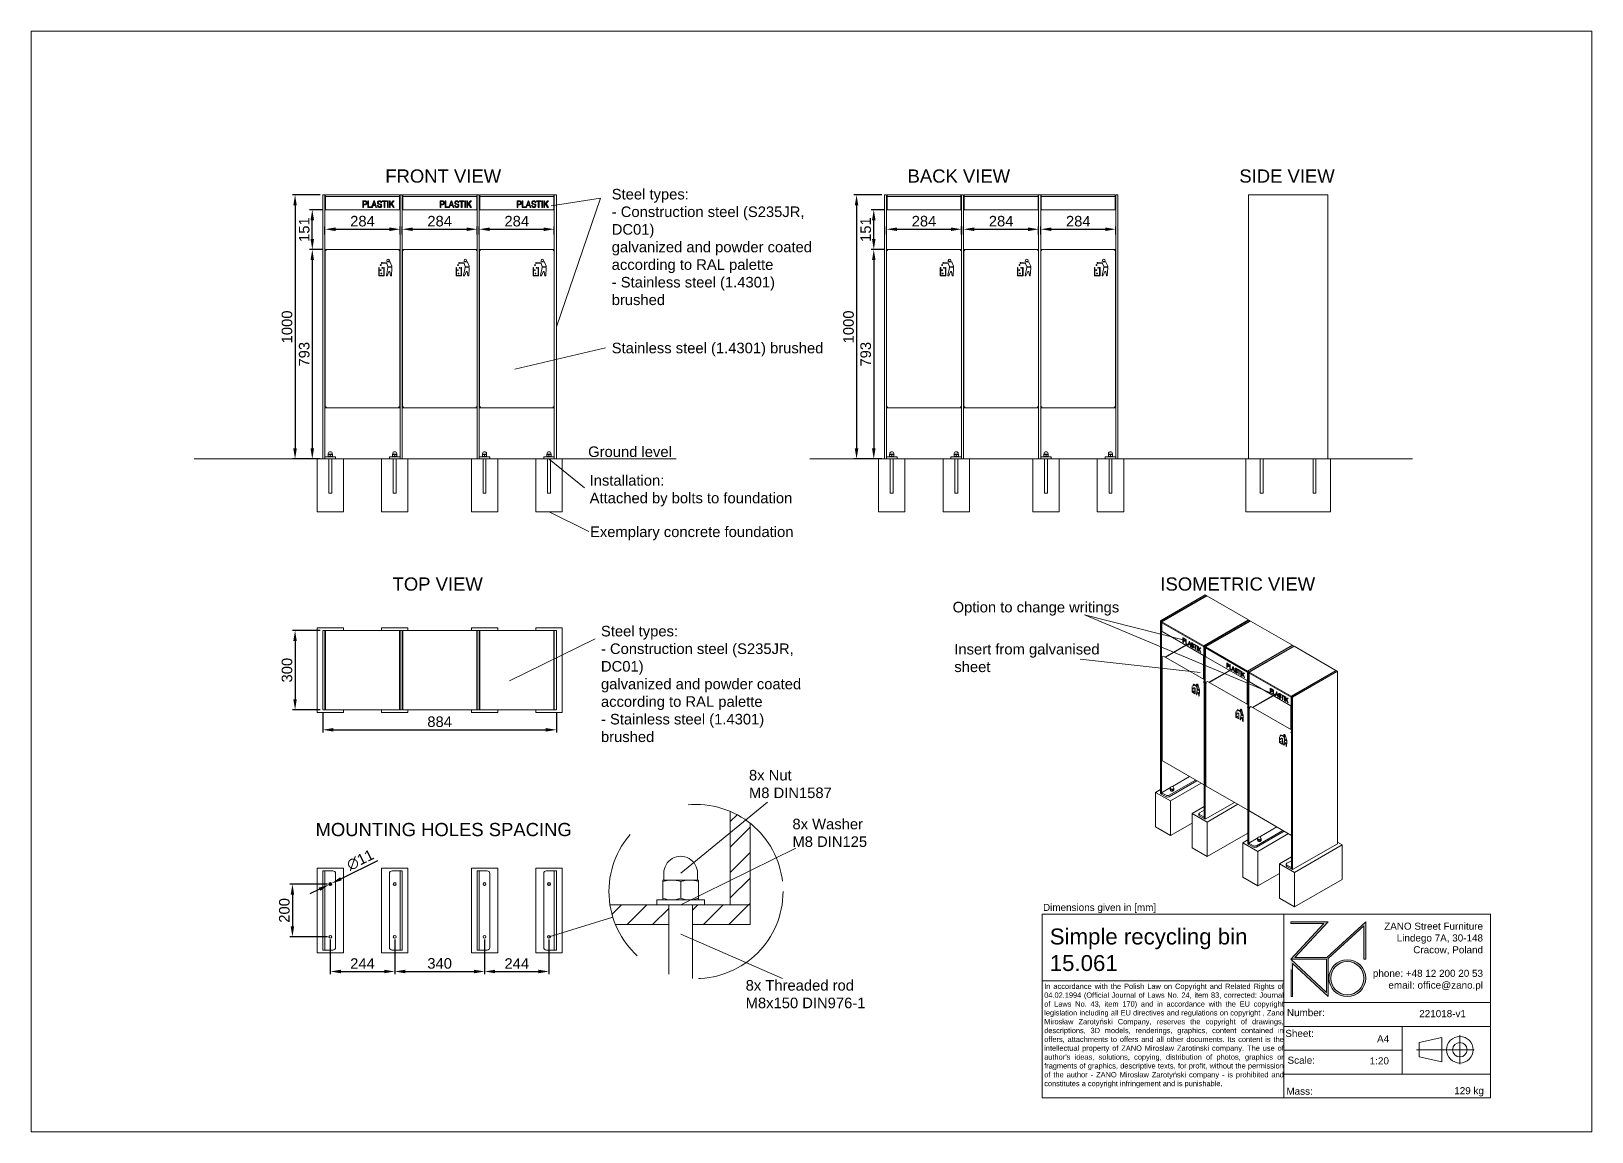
# Paper-space layout 'Layout1' of a CAD drawing. Header units: millimetres. Extents: x -15 to 281, y -7 to 201.
# The model-space entities are those that its viewports show. They can reach past a viewport. Long polylines and large blocks are cut down to what shows.
import ezdxf

# ---------------------------------------------------------------- set-up
doc = ezdxf.new("R2010")
doc.units = ezdxf.units.MM
doc.linetypes.add('HIDDEN', pattern=[1.905, 1.27, -0.635])
for name, color, linetype, lineweight in [('ZANO_O', 10, 'Continuous', 0), ('ZANO_R', 7, 'Continuous', 0), ('ZANO_R_przerywana', 7, 'HIDDEN', 0), ('ZANO_W', 1, 'Continuous', 0)]:
    doc.layers.add(name, color=color, linetype=linetype, lineweight=lineweight)
doc.layers.add('ZANO_P', color=7, linetype='Continuous', lineweight=0, true_color=0xffffff)
doc.styles.add('Arial', font='arial.ttf')
doc.styles.get("Standard").update_dxf_attribs({"font": 'ARIALUNI.TTF'})
doc.dimstyles.new('pl i ang', dxfattribs={"dimtxt": 50, "dimasz": 50, "dimexe": 1.25, "dimexo": 0.625, "dimgap": 10, "dimtad": 1, "dimtoh": 1, "dimtxsty": 'Standard', "dimcen": 2.5, "dimclrd": 1, "dimclre": 1, "dimclrt": 1, "dimadec": 0, "dimazin": 0, "dimtfac": 1, "dimtmove": 0, "dimatfit": 3, "dimfxl": 1, "dimarcsym": 1})

psp = doc.layouts.get("Layout1")

# ---------------------------------------------------------------- texts
at = {"layer": 'ZANO_O', "attachment_point": 1, "style": 'Arial'}
for s, insert, char_height, width in [('FRONT VIEW', (52.16, 175.05), 2.5, 27.6046), ('BACK VIEW', (151.02, 175.05), 2.5, 25.0476), ('SIDE VIEW', (213.82, 175.05), 2.5, 22.2681), ('\\pxql;Steel types:\\P- Construction steel (S235JR, DC01)\\Pgalvanized and powder coated\\Paccording to RAL palette\\P- Stainless steel (1.4301) brushed', (95.02, 171.37), 2, 38.9703), ('\\pxql;Stainless steel (1.4301) brushed', (95.02, 142.24), 2, 38.9703), ('Ground level', (90.56, 122.6), 2, 19.6442), ('\\pxql;Installation:\\PAttached by bolts to foundation', (90.84, 117.17), 2, 43.6982), ('\\pxql;Exemplary concrete foundation', (90.91, 107.44), 2, 40.9408), ('TOP VIEW', (53.54, 97.79), 2.5, 24.0457), ('ISOMETRIC VIEW', (198.87, 97.8), 2.5, 32.1424), ('Option to change writings', (159.55, 93.17), 2, 31.8348), ('\\pxql;Steel types:\\P- Construction steel (S235JR, DC01)\\Pgalvanized and powder coated\\Paccording to RAL palette\\P- Stainless steel (1.4301) brushed', (92.98, 88.63), 2, 38.9703), ('\\pxql;Insert from galvanised sheet', (159.87, 85.21), 2, 31.0602), ('8x Nut \\PM8 DIN1587', (121, 61.35), 2, 30.8338), ('MOUNTING HOLES SPACING', (38.95, 51.31), 2.5, 51.246), ('8x Washer \\PM8 DIN125', (129.23, 52.1), 2, 33.1797), ('8x Threaded rod \\PM8x150 DIN976-1', (120.37, 21.56), 2, 27.1206)]:
    psp.add_mtext(s, dxfattribs=dict(at, insert=insert, char_height=char_height, width=width))
at = {"layer": 'ZANO_R', "attachment_point": 1, "style": 'Arial'}
for s, insert, char_height, width in [('Dimensions given in [mm]', (176.66, 35.99), 1.3388, 1792.8014), ('\\pxqr;ZANO Street Furniture\\PLindego 7A, 30-148\\PCracow, Poland\\P\\Pphone: +48 12 200 20 53\\Pemail: office@zano.pl', (227.66, 32.43), 1.3388, 32.2827), ("\\pxqj;In accordance with the Polish Law on Copyright and Related Rights of 04.02.1994 (Official Journal of Laws No. 24, item 83, corrected: Journal of Laws No. 43, item 170) and in accordance with the EU copyright legislation including all EU directives and regulations on copyright , Zano Mirosław Zarotyński Company, reserves the copyright of drawings, descriptions, 3D models, renderings, graphics, content contained in offers, attachments to offers and all other documents. Its content is the intellectual property of ZANO Miroslaw Zarotinski company. The use of author's ideas, solutions, copying, distribution of photos, graphics or fragments of graphics, descriptive texts, for profit, without the permission of the author - ZANO Mirosław Zarotyński company - is prohibited and constitutes a copyright infringement and is punishable.", (176.88, 20.88), 1.00411, 45.2161), ('Number:', (222.83, 16.06), 1.339, 254.3232), ('221018-v1', (247.87, 15.87), 1.339, 10.9473), ('Sheet:', (222.52, 12.13), 1.339, 254.3232), ('A4', (239.89, 11.1), 1.339, 254.3232), ('Scale:', (222.94, 7.05), 1.339, 254.3232), ('1:20', (238.5, 6.93), 1.339, 4.2023), ('Mass:', (222.73, 1.18), 1.339, 254.3232), ('129 kg', (254.5, 1.28), 1.339, 5.8209)]:
    psp.add_mtext(s, dxfattribs=dict(at, insert=insert, char_height=char_height, width=width))
at = {"layer": 'ZANO_R', "color": 1, "insert": (177.93, 31.31), "char_height": 3.0126, "width": 44.3227, "attachment_point": 1, "style": 'Arial'}
psp.add_mtext('\\pxql;{\\C256;Simple recycling bin 15.061}', dxfattribs=at)

msp = doc.modelspace()

# ---------------------------------------------------------------- blocks, each defined once
blk = doc.blocks.new('*D398')
at = {"layer": 'ZANO_W', "color": 1, "lineweight": -2}
for p, q in [((-77.4, 3132.8), (-77.4, 3162.8)), ((-37.4, 3152.8), (166.6, 3152.8)), ((206.6, 3132.8), (206.6, 3162.8))]:
    blk.add_line(p, q, dxfattribs=at)
at = {"layer": 'ZANO_W', "color": 1}
for points in [[(-37.4, 3159.5), (-37.4, 3146.1), (-77.4, 3152.8)], [(166.6, 3146.1), (166.6, 3159.5), (206.6, 3152.8)]]:
    blk.add_solid(points, dxfattribs=at)
at = {"layer": 'ZANO_W', "color": 1, "insert": (64.6, 3183.2), "char_height": 40, "attachment_point": 5, "style": 'Arial'}
blk.add_mtext('284', dxfattribs=at)
blk = doc.blocks.new('*D399')
at = {"layer": 'ZANO_W', "color": 1, "lineweight": -2}
for p, q in [((214.6, 3132.8), (214.6, 3162.8)), ((254.6, 3152.8), (458.6, 3152.8)), ((498.6, 3132.8), (498.6, 3162.8))]:
    blk.add_line(p, q, dxfattribs=at)
at = {"layer": 'ZANO_W', "color": 1}
for points in [[(254.6, 3159.5), (254.6, 3146.1), (214.6, 3152.8)], [(458.6, 3146.1), (458.6, 3159.5), (498.6, 3152.8)]]:
    blk.add_solid(points, dxfattribs=at)
at = {"layer": 'ZANO_W', "color": 1, "insert": (356.6, 3183.2), "char_height": 40, "attachment_point": 5, "style": 'Arial'}
blk.add_mtext('284', dxfattribs=at)
blk = doc.blocks.new('*D400')
at = {"layer": 'ZANO_W', "color": 1, "lineweight": -2}
for p, q in [((506.6, 3132.8), (506.6, 3162.8)), ((546.6, 3152.8), (750.6, 3152.8)), ((790.6, 3132.8), (790.6, 3162.8))]:
    blk.add_line(p, q, dxfattribs=at)
at = {"layer": 'ZANO_W', "color": 1}
for points in [[(546.6, 3159.5), (546.6, 3146.1), (506.6, 3152.8)], [(750.6, 3146.1), (750.6, 3159.5), (790.6, 3152.8)]]:
    blk.add_solid(points, dxfattribs=at)
at = {"layer": 'ZANO_W', "color": 1, "insert": (648.6, 3183.2), "char_height": 40, "attachment_point": 5, "style": 'Arial'}
blk.add_mtext('284', dxfattribs=at)
blk = doc.blocks.new('*D401')
at = {"layer": 'ZANO_W', "color": 1, "lineweight": -2}
for p, q in [((-85.4, 3226.9), (-135.5, 3226.9)), ((-125.5, 3115.9), (-125.5, 3186.9)), ((-86.9, 3075.9), (-135.5, 3075.9))]:
    blk.add_line(p, q, dxfattribs=at)
at = {"layer": 'ZANO_W', "color": 1}
for points in [[(-118.9, 3186.9), (-132.2, 3186.9), (-125.5, 3226.9)], [(-132.2, 3115.9), (-118.9, 3115.9), (-125.5, 3075.9)]]:
    blk.add_solid(points, dxfattribs=at)
at = {"layer": 'ZANO_W', "color": 1, "insert": (-156, 3151.4), "char_height": 40, "attachment_point": 5, "rotation": 90, "style": 'Arial'}
blk.add_mtext('151', dxfattribs=at)
blk = doc.blocks.new('*D402')
at = {"layer": 'ZANO_W', "color": 1, "lineweight": -2}
for p, q in [((-86.9, 3075.9), (-135.5, 3075.9)), ((-125.5, 3035.9), (-125.5, 2322.9)), ((-95.4, 2282.9), (-135.5, 2282.9))]:
    blk.add_line(p, q, dxfattribs=at)
at = {"layer": 'ZANO_W', "color": 1}
for points in [[(-118.9, 3035.9), (-132.2, 3035.9), (-125.5, 3075.9)], [(-132.2, 2322.9), (-118.9, 2322.9), (-125.5, 2282.9)]]:
    blk.add_solid(points, dxfattribs=at)
at = {"layer": 'ZANO_W', "color": 1, "insert": (-156, 2679.4), "char_height": 40, "attachment_point": 5, "rotation": 90, "style": 'Arial'}
blk.add_mtext('793', dxfattribs=at)
blk = doc.blocks.new('*D403')
at = {"layer": 'ZANO_W', "color": 1, "lineweight": -2}
for p, q in [((-95.4, 3282.9), (-200.7, 3282.9)), ((-190.7, 3242.9), (-190.7, 2322.9)), ((-95.4, 2282.9), (-200.7, 2282.9))]:
    blk.add_line(p, q, dxfattribs=at)
at = {"layer": 'ZANO_W', "color": 1}
for points in [[(-184.1, 3242.9), (-197.4, 3242.9), (-190.7, 3282.9)], [(-197.4, 2322.9), (-184.1, 2322.9), (-190.7, 2282.9)]]:
    blk.add_solid(points, dxfattribs=at)
at = {"layer": 'ZANO_W', "color": 1, "insert": (-221.2, 2782.9), "char_height": 40, "attachment_point": 5, "rotation": 90, "style": 'Arial'}
blk.add_mtext('1000', dxfattribs=at)
blk = doc.blocks.new('*D404')
at = {"layer": 'ZANO_W', "color": 1, "lineweight": -2}
for p, q in [((-95.4, 1633), (-200.7, 1633)), ((-190.7, 1593), (-190.7, 1373)), ((-95.4, 1333), (-200.7, 1333))]:
    blk.add_line(p, q, dxfattribs=at)
at = {"layer": 'ZANO_W', "color": 1}
for points in [[(-184.1, 1593), (-197.4, 1593), (-190.7, 1633)], [(-197.4, 1373), (-184.1, 1373), (-190.7, 1333)]]:
    blk.add_solid(points, dxfattribs=at)
at = {"layer": 'ZANO_W', "color": 1, "insert": (-221.2, 1483), "char_height": 40, "attachment_point": 5, "rotation": 90, "style": 'Arial'}
blk.add_mtext('300', dxfattribs=at)
blk = doc.blocks.new('*D405')
at = {"layer": 'ZANO_W', "color": 1, "lineweight": -2}
for p, q in [((-85.4, 1323), (-85.4, 1247.2)), ((798.6, 1323), (798.6, 1247.2)), ((-45.4, 1257.2), (758.6, 1257.2))]:
    blk.add_line(p, q, dxfattribs=at)
at = {"layer": 'ZANO_W', "color": 1}
for points in [[(-45.4, 1263.8), (-45.4, 1250.5), (-85.4, 1257.2)], [(758.6, 1250.5), (758.6, 1263.8), (798.6, 1257.2)]]:
    blk.add_solid(points, dxfattribs=at)
at = {"layer": 'ZANO_W', "color": 1, "insert": (356.6, 1287.6), "char_height": 40, "attachment_point": 5, "style": 'Arial'}
blk.add_mtext('884', dxfattribs=at)
blk = doc.blocks.new('*D406')
at = {"layer": 'ZANO_W', "color": 1, "lineweight": -2}
for p, q in [((-67.4, 673.2), (-210.7, 673.2)), ((-200.7, 633.2), (-200.7, 513.2)), ((-67.4, 473.2), (-210.7, 473.2))]:
    blk.add_line(p, q, dxfattribs=at)
at = {"layer": 'ZANO_W', "color": 1}
for points in [[(-194.1, 633.2), (-207.4, 633.2), (-200.7, 673.2)], [(-207.4, 513.2), (-194.1, 513.2), (-200.7, 473.2)]]:
    blk.add_solid(points, dxfattribs=at)
at = {"layer": 'ZANO_W', "color": 1, "insert": (-231.2, 573.2), "char_height": 40, "attachment_point": 5, "rotation": 90, "style": 'Arial'}
blk.add_mtext('200', dxfattribs=at)
blk = doc.blocks.new('*D407')
at = {"layer": 'ZANO_W', "color": 1, "lineweight": -2}
for p, q in [((-57.4, 463.2), (-57.4, 331.9)), ((186.6, 463.2), (186.6, 331.9)), ((-17.4, 341.9), (146.6, 341.9))]:
    blk.add_line(p, q, dxfattribs=at)
at = {"layer": 'ZANO_W', "color": 1}
for points in [[(-17.4, 348.5), (-17.4, 335.2), (-57.4, 341.9)], [(146.6, 335.2), (146.6, 348.5), (186.6, 341.9)]]:
    blk.add_solid(points, dxfattribs=at)
at = {"layer": 'ZANO_W', "color": 1, "insert": (64.6, 372), "char_height": 40, "attachment_point": 5, "style": 'Arial'}
blk.add_mtext('244', dxfattribs=at)
blk = doc.blocks.new('*D408')
at = {"layer": 'ZANO_W', "color": 1, "lineweight": -2}
for p, q in [((186.6, 463.2), (186.6, 331.9)), ((526.6, 463.2), (526.6, 331.9)), ((226.6, 341.9), (486.6, 341.9))]:
    blk.add_line(p, q, dxfattribs=at)
at = {"layer": 'ZANO_W', "color": 1}
for points in [[(226.6, 348.5), (226.6, 335.2), (186.6, 341.9)], [(486.6, 335.2), (486.6, 348.5), (526.6, 341.9)]]:
    blk.add_solid(points, dxfattribs=at)
at = {"layer": 'ZANO_W', "color": 1, "insert": (356.6, 372.3), "char_height": 40, "attachment_point": 5, "style": 'Arial'}
blk.add_mtext('340', dxfattribs=at)
blk = doc.blocks.new('*D409')
at = {"layer": 'ZANO_W', "color": 1, "lineweight": -2}
for p, q in [((526.6, 463.2), (526.6, 331.9)), ((770.6, 463.2), (770.6, 331.9)), ((566.6, 341.9), (730.6, 341.9))]:
    blk.add_line(p, q, dxfattribs=at)
at = {"layer": 'ZANO_W', "color": 1}
for points in [[(566.6, 348.5), (566.6, 335.2), (526.6, 341.9)], [(730.6, 335.2), (730.6, 348.5), (770.6, 341.9)]]:
    blk.add_solid(points, dxfattribs=at)
at = {"layer": 'ZANO_W', "color": 1, "insert": (648.6, 372), "char_height": 40, "attachment_point": 5, "style": 'Arial'}
blk.add_mtext('244', dxfattribs=at)
blk = doc.blocks.new('*D410')
at = {"layer": 'ZANO_W', "color": 1, "lineweight": -2}
for p, q in [((2048.3, 3132.8), (2048.3, 3162.8)), ((2088.3, 3152.8), (2292.3, 3152.8)), ((2332.3, 3132.8), (2332.3, 3162.8))]:
    blk.add_line(p, q, dxfattribs=at)
at = {"layer": 'ZANO_W', "color": 1}
for points in [[(2088.3, 3159.5), (2088.3, 3146.1), (2048.3, 3152.8)], [(2292.3, 3146.1), (2292.3, 3159.5), (2332.3, 3152.8)]]:
    blk.add_solid(points, dxfattribs=at)
at = {"layer": 'ZANO_W', "color": 1, "insert": (2190.3, 3183.2), "char_height": 40, "attachment_point": 5, "style": 'Arial'}
blk.add_mtext('284', dxfattribs=at)
blk = doc.blocks.new('*D411')
at = {"layer": 'ZANO_W', "color": 1, "lineweight": -2}
for p, q in [((2340.3, 3132.8), (2340.3, 3162.8)), ((2380.3, 3152.8), (2584.3, 3152.8)), ((2624.3, 3132.8), (2624.3, 3162.8))]:
    blk.add_line(p, q, dxfattribs=at)
at = {"layer": 'ZANO_W', "color": 1}
for points in [[(2380.3, 3159.5), (2380.3, 3146.1), (2340.3, 3152.8)], [(2584.3, 3146.1), (2584.3, 3159.5), (2624.3, 3152.8)]]:
    blk.add_solid(points, dxfattribs=at)
at = {"layer": 'ZANO_W', "color": 1, "insert": (2482.3, 3183.2), "char_height": 40, "attachment_point": 5, "style": 'Arial'}
blk.add_mtext('284', dxfattribs=at)
blk = doc.blocks.new('*D412')
at = {"layer": 'ZANO_W', "color": 1, "lineweight": -2}
for p, q in [((2632.3, 3132.8), (2632.3, 3162.8)), ((2672.3, 3152.8), (2876.3, 3152.8)), ((2916.3, 3132.8), (2916.3, 3162.8))]:
    blk.add_line(p, q, dxfattribs=at)
at = {"layer": 'ZANO_W', "color": 1}
for points in [[(2672.3, 3159.5), (2672.3, 3146.1), (2632.3, 3152.8)], [(2876.3, 3146.1), (2876.3, 3159.5), (2916.3, 3152.8)]]:
    blk.add_solid(points, dxfattribs=at)
at = {"layer": 'ZANO_W', "color": 1, "insert": (2774.3, 3183.2), "char_height": 40, "attachment_point": 5, "style": 'Arial'}
blk.add_mtext('284', dxfattribs=at)
blk = doc.blocks.new('*D413')
at = {"layer": 'ZANO_W', "color": 1, "lineweight": -2}
for p, q in [((2040.3, 3226.9), (1990.2, 3226.9)), ((2000.2, 3115.9), (2000.2, 3186.9)), ((2038.8, 3075.9), (1990.2, 3075.9))]:
    blk.add_line(p, q, dxfattribs=at)
at = {"layer": 'ZANO_W', "color": 1}
for points in [[(2006.8, 3186.9), (1993.5, 3186.9), (2000.2, 3226.9)], [(1993.5, 3115.9), (2006.8, 3115.9), (2000.2, 3075.9)]]:
    blk.add_solid(points, dxfattribs=at)
at = {"layer": 'ZANO_W', "color": 1, "insert": (1969.7, 3151.4), "char_height": 40, "attachment_point": 5, "rotation": 90, "style": 'Arial'}
blk.add_mtext('151', dxfattribs=at)
blk = doc.blocks.new('*D414')
at = {"layer": 'ZANO_W', "color": 1, "lineweight": -2}
for p, q in [((2038.8, 3075.9), (1990.2, 3075.9)), ((2000.2, 3035.9), (2000.2, 2322.9)), ((2030.3, 2282.9), (1990.2, 2282.9))]:
    blk.add_line(p, q, dxfattribs=at)
at = {"layer": 'ZANO_W', "color": 1}
for points in [[(2006.8, 3035.9), (1993.5, 3035.9), (2000.2, 3075.9)], [(1993.5, 2322.9), (2006.8, 2322.9), (2000.2, 2282.9)]]:
    blk.add_solid(points, dxfattribs=at)
at = {"layer": 'ZANO_W', "color": 1, "insert": (1969.7, 2679.4), "char_height": 40, "attachment_point": 5, "rotation": 90, "style": 'Arial'}
blk.add_mtext('793', dxfattribs=at)
blk = doc.blocks.new('*D415')
at = {"layer": 'ZANO_W', "color": 1, "lineweight": -2}
for p, q in [((2030.3, 3282.9), (1925, 3282.9)), ((1935, 3242.9), (1935, 2322.9)), ((2030.3, 2282.9), (1925, 2282.9))]:
    blk.add_line(p, q, dxfattribs=at)
at = {"layer": 'ZANO_W', "color": 1}
for points in [[(1941.6, 3242.9), (1928.3, 3242.9), (1935, 3282.9)], [(1928.3, 2322.9), (1941.6, 2322.9), (1935, 2282.9)]]:
    blk.add_solid(points, dxfattribs=at)
at = {"layer": 'ZANO_W', "color": 1, "insert": (1904.6, 2782.9), "char_height": 40, "attachment_point": 5, "rotation": 90, "style": 'Arial'}
blk.add_mtext('1000', dxfattribs=at)
blk = doc.blocks.new('*D416')
at = {"layer": 'ZANO_W', "color": 1, "lineweight": -2}
for p, q in [((120.9, 760.7), (-16.5, 693.3)), ((-98.2, 653.2), (-134.2, 635.6)), ((-62.3, 670.8), (-52.5, 675.6))]:
    blk.add_line(p, q, dxfattribs=at)
at = {"layer": 'ZANO_W', "color": 1}
for points in [[(-95.3, 647.2), (-101.2, 659.2), (-62.3, 670.8)], [(-19.5, 699.2), (-13.6, 687.3), (-52.5, 675.6)]]:
    blk.add_solid(points, dxfattribs=at)
at = {"layer": 'ZANO_W', "color": 1, "insert": (56.2, 764.1), "char_height": 40, "attachment_point": 5, "rotation": 26.13003, "style": 'Arial'}
blk.add_mtext('∅11', dxfattribs=at)

# ---------------------------------------------------------------- dimensions: what is measured, and where the dimension line sits
at = {"layer": 'ZANO_W'}
for base, p1, p2, picture, middle in [((-190.7, 2282.9), (-85.4, 3282.9), (-85.4, 2282.9), '*D403', (-221.2, 2782.9)), ((1935, 2282.9), (2040.3, 3282.9), (2040.3, 2282.9), '*D415', (1904.6, 2782.9)), ((-125.5, 3226.9), (-76.9, 3075.9), (-75.4, 3226.9), '*D401', (-156, 3151.4)), ((2000.2, 3226.9), (2048.8, 3075.9), (2050.3, 3226.9), '*D413', (1969.7, 3151.4)), ((-125.5, 2282.9), (-76.9, 3075.9), (-85.4, 2282.9), '*D402', (-156, 2679.4)), ((2000.2, 2282.9), (2048.8, 3075.9), (2040.3, 2282.9), '*D414', (1969.7, 2679.4)), ((-190.7, 1333), (-85.4, 1633), (-85.4, 1333), '*D404', (-221.2, 1483)), ((-200.7, 473.2), (-57.4, 673.2), (-57.4, 473.2), '*D406', (-231.2, 573.2))]:
    dim = msp.add_linear_dim(base=base, p1=p1, p2=p2, angle=90, dimstyle='pl i ang', override={"dimtxt": 40, "dimasz": 40, "dimexe": 10, "dimexo": 10, "dimtoh": 0, "dimdec": 0, "dimtxsty": 'Arial', "dimtdec": 0, "dimtmove": 1}, dxfattribs=at)
    dim.commit()
    dim.dimension.update_dxf_attribs({"geometry": picture, "text_midpoint": middle})
for base, p1, p2, picture, middle in [((206.6, 3152.8), (-77.4, 3122.8), (206.6, 3122.8), '*D398', (64.6, 3183.2)), ((498.6, 3152.8), (214.6, 3122.8), (498.6, 3122.8), '*D399', (356.6, 3183.2)), ((790.6, 3152.8), (506.6, 3122.8), (790.6, 3122.8), '*D400', (648.6, 3183.2)), ((2332.3, 3152.8), (2048.3, 3122.8), (2332.3, 3122.8), '*D410', (2190.3, 3183.2)), ((2624.3, 3152.8), (2340.3, 3122.8), (2624.3, 3122.8), '*D411', (2482.3, 3183.2)), ((2916.3, 3152.8), (2632.3, 3122.8), (2916.3, 3122.8), '*D412', (2774.3, 3183.2)), ((798.6, 1257.2), (-85.4, 1333), (798.6, 1333), '*D405', (356.6, 1287.6)), ((186.6, 341.9), (-57.4, 473.2), (186.6, 473.2), '*D407', (64.6, 372)), ((526.6, 341.9), (186.6, 473.2), (526.6, 473.2), '*D408', (356.6, 372.3)), ((770.6, 341.9), (526.6, 473.2), (770.6, 473.2), '*D409', (648.6, 372))]:
    dim = msp.add_linear_dim(base=base, p1=p1, p2=p2, dimstyle='pl i ang', override={"dimtxt": 40, "dimasz": 40, "dimexe": 10, "dimexo": 10, "dimtoh": 0, "dimdec": 0, "dimtxsty": 'Arial', "dimtdec": 0, "dimtmove": 1}, dxfattribs=at)
    dim.commit()
    dim.dimension.update_dxf_attribs({"geometry": picture, "text_midpoint": middle})
dim = msp.add_diameter_dim_2p(p1=(-62.3, 670.8), p2=(-52.5, 675.6), dimstyle='pl i ang', override={"dimtxt": 40, "dimasz": 40, "dimexe": 10, "dimexo": 10, "dimtoh": 0, "dimdec": 0, "dimtxsty": 'Arial', "dimtdec": 0, "dimtmove": 1}, dxfattribs=at)
dim.commit()
dim.dimension.update_dxf_attribs({"geometry": '*D416', "text_midpoint": (56.2, 764.1)})

# ---------------------------------------------------------------- linework, layer by layer
at = {"layer": 'ZANO_R'}
for p, q in [((-85.4, 2282.9), (-85.4, 3282.9)), ((-85.4, 3282.9), (-77.4, 3282.9)), ((-77.4, 2282.9), (-77.4, 3282.9)), ((-75.4, 3282.9), (-75.4, 3276.9)), ((-75.4, 3282.9), (204.6, 3282.9)), ((-75.4, 3228.9), (-75.4, 3276.9)), ((204.6, 3276.9), (-75.4, 3276.9)), ((65.5, 3260.5), (68.2, 3260.5)), ((65.5, 3234.9), (65.5, 3260.5)), ((68.2, 3260.5), (68.2, 3234.9)), ((69.2, 3260.5), (75.1, 3260.5)), ((69.2, 3260.5), (69.2, 3257.5)), ((69.2, 3257.5), (73.7, 3257.5)), ((85.2, 3260.5), (87.9, 3260.5)), ((85.2, 3234.9), (85.2, 3260.5)), ((87.9, 3260.5), (87.9, 3237.9)), ((99.2, 3234.9), (107.4, 3260.5)), ((102, 3234.9), (109.6, 3260.5)), ((109.6, 3260.5), (107.4, 3260.5)), ((109.3, 3255.8), (110.4, 3259.5)), ((109.3, 3255.8), (112.3, 3245.5)), ((118.2, 3234.9), (110.4, 3259.5)), ((126.9, 3250), (133.3, 3248.1)), ((133.9, 3252.9), (136.6, 3253.2)), ((139.2, 3257.5), (139.2, 3260.5)), ((139.2, 3260.5), (155.9, 3260.5)), ((146.2, 3257.5), (139.2, 3257.5)), ((146.2, 3234.9), (146.2, 3257.5)), ((148.9, 3257.5), (148.9, 3234.9)), ((155.9, 3257.5), (148.9, 3257.5)), ((155.9, 3260.5), (155.9, 3257.5)), ((159.6, 3234.9), (159.6, 3260.5)), ((159.6, 3260.5), (162.3, 3260.5)), ((162.3, 3260.5), (162.3, 3234.9)), ((167.3, 3260.5), (169.9, 3260.5)), ((167.3, 3234.9), (167.3, 3260.5)), ((169.9, 3247.7), (180.8, 3260.5)), ((169.9, 3260.5), (169.9, 3247.7)), ((184.2, 3260.5), (175.3, 3250.1)), ((175.3, 3250.1), (184.6, 3234.9)), ((180.8, 3260.5), (184.2, 3260.5)), ((204.6, 3282.9), (204.6, 3276.9)), ((204.6, 3228.9), (204.6, 3276.9)), ((206.6, 2282.9), (206.6, 3282.9)), ((206.6, 3282.9), (214.6, 3282.9)), ((214.6, 2282.9), (214.6, 3282.9)), ((217.1, 3282.9), (497.1, 3282.9)), ((217.1, 3282.9), (217.1, 3276.9)), ((217.1, 3228.9), (217.1, 3276.9)), ((497.1, 3276.9), (217.1, 3276.9)), ((358, 3260.5), (360.7, 3260.5)), ((358, 3234.9), (358, 3260.5)), ((360.7, 3260.5), (360.7, 3234.9)), ((361.7, 3260.5), (367.6, 3260.5)), ((361.7, 3260.5), (361.7, 3257.5)), ((361.7, 3257.5), (366.2, 3257.5)), ((377.7, 3260.5), (380.4, 3260.5)), ((377.7, 3234.9), (377.7, 3260.5)), ((380.4, 3260.5), (380.4, 3237.9)), ((391.7, 3234.9), (399.9, 3260.5)), ((394.5, 3234.9), (402.1, 3260.5)), ((402.1, 3260.5), (399.9, 3260.5)), ((401.8, 3255.8), (402.9, 3259.5)), ((401.8, 3255.8), (404.8, 3245.5)), ((410.7, 3234.9), (402.9, 3259.5)), ((419.4, 3250), (425.8, 3248.1)), ((426.4, 3252.9), (429.1, 3253.2)), ((431.7, 3257.5), (431.7, 3260.5)), ((431.7, 3260.5), (448.4, 3260.5)), ((438.7, 3257.5), (431.7, 3257.5)), ((438.7, 3234.9), (438.7, 3257.5)), ((441.4, 3257.5), (441.4, 3234.9)), ((448.4, 3257.5), (441.4, 3257.5)), ((448.4, 3260.5), (448.4, 3257.5)), ((452.1, 3234.9), (452.1, 3260.5)), ((452.1, 3260.5), (454.8, 3260.5)), ((454.8, 3260.5), (454.8, 3234.9)), ((459.8, 3260.5), (462.4, 3260.5)), ((459.8, 3234.9), (459.8, 3260.5)), ((462.4, 3247.7), (473.3, 3260.5)), ((462.4, 3260.5), (462.4, 3247.7)), ((476.7, 3260.5), (467.8, 3250.1)), ((467.8, 3250.1), (477.1, 3234.9)), ((473.3, 3260.5), (476.7, 3260.5)), ((497.1, 3282.9), (497.1, 3276.9)), ((497.1, 3228.9), (497.1, 3276.9)), ((498.6, 2282.9), (498.6, 3282.9)), ((498.6, 3282.9), (506.6, 3282.9)), ((506.6, 2282.9), (506.6, 3282.9)), ((508.6, 3282.9), (788.6, 3282.9)), ((508.6, 3282.9), (508.6, 3276.9)), ((508.6, 3228.9), (508.6, 3276.9)), ((788.6, 3276.9), (508.6, 3276.9)), ((649.5, 3260.5), (652.2, 3260.5)), ((649.5, 3234.9), (649.5, 3260.5)), ((652.2, 3260.5), (652.2, 3234.9)), ((653.2, 3260.5), (659.1, 3260.5)), ((653.2, 3260.5), (653.2, 3257.5)), ((653.2, 3257.5), (657.7, 3257.5)), ((669.2, 3260.5), (671.9, 3260.5)), ((669.2, 3234.9), (669.2, 3260.5)), ((671.9, 3260.5), (671.9, 3237.9)), ((683.2, 3234.9), (691.4, 3260.5)), ((686, 3234.9), (693.6, 3260.5)), ((693.6, 3260.5), (691.4, 3260.5)), ((693.3, 3255.8), (694.4, 3259.5)), ((693.3, 3255.8), (696.3, 3245.5)), ((702.2, 3234.9), (694.4, 3259.5)), ((710.9, 3250), (717.3, 3248.1)), ((717.9, 3252.9), (720.6, 3253.2)), ((723.2, 3257.5), (723.2, 3260.5)), ((723.2, 3260.5), (739.9, 3260.5)), ((730.2, 3257.5), (723.2, 3257.5)), ((730.2, 3234.9), (730.2, 3257.5)), ((732.9, 3257.5), (732.9, 3234.9)), ((739.9, 3257.5), (732.9, 3257.5)), ((739.9, 3260.5), (739.9, 3257.5)), ((743.6, 3234.9), (743.6, 3260.5)), ((743.6, 3260.5), (746.3, 3260.5)), ((746.3, 3260.5), (746.3, 3234.9)), ((751.3, 3260.5), (753.9, 3260.5)), ((751.3, 3234.9), (751.3, 3260.5)), ((753.9, 3247.7), (764.8, 3260.5)), ((753.9, 3260.5), (753.9, 3247.7)), ((768.2, 3260.5), (759.3, 3250.1)), ((759.3, 3250.1), (768.6, 3234.9)), ((764.8, 3260.5), (768.2, 3260.5)), ((788.6, 3282.9), (788.6, 3276.9)), ((788.6, 3228.9), (788.6, 3276.9)), ((790.6, 2282.9), (790.6, 3282.9)), ((790.6, 3282.9), (798.6, 3282.9)), ((798.6, 2282.9), (798.6, 3282.9)), ((2040.3, 2282.9), (2040.3, 3282.9)), ((2040.3, 3282.9), (2048.3, 3282.9)), ((2048.3, 2282.9), (2048.3, 3282.9)), ((2050.3, 3282.9), (2050.3, 3276.9)), ((2050.3, 3282.9), (2330.3, 3282.9)), ((2050.3, 3228.9), (2050.3, 3276.9)), ((2330.3, 3276.9), (2050.3, 3276.9)), ((2330.3, 3282.9), (2330.3, 3276.9)), ((2330.3, 3228.9), (2330.3, 3276.9)), ((2332.3, 2282.9), (2332.3, 3282.9)), ((2332.3, 3282.9), (2340.3, 3282.9)), ((2340.3, 2282.9), (2340.3, 3282.9)), ((2342.8, 3282.9), (2622.8, 3282.9)), ((2342.8, 3282.9), (2342.8, 3276.9)), ((2342.8, 3228.9), (2342.8, 3276.9)), ((2622.8, 3276.9), (2342.8, 3276.9)), ((2622.8, 3282.9), (2622.8, 3276.9)), ((2622.8, 3228.9), (2622.8, 3276.9)), ((2624.3, 2282.9), (2624.3, 3282.9)), ((2624.3, 3282.9), (2632.3, 3282.9)), ((2632.3, 2282.9), (2632.3, 3282.9)), ((2634.3, 3282.9), (2914.3, 3282.9)), ((2634.3, 3282.9), (2634.3, 3276.9)), ((2634.3, 3228.9), (2634.3, 3276.9)), ((2914.3, 3276.9), (2634.3, 3276.9)), ((2914.3, 3282.9), (2914.3, 3276.9)), ((2914.3, 3228.9), (2914.3, 3276.9)), ((2916.3, 2282.9), (2916.3, 3282.9)), ((2916.3, 3282.9), (2924.3, 3282.9)), ((2924.3, 2282.9), (2924.3, 3282.9)), ((3718.6, 3282.9), (3418.6, 3282.9)), ((3418.6, 3282.9), (3418.6, 2282.9)), ((3718.6, 2282.9), (3718.6, 3282.9)), ((-75.4, 3226.9), (-75.4, 3228.9)), ((-75.4, 3226.9), (-73.4, 3226.9)), ((-73.4, 3226.9), (202.6, 3226.9)), ((68.2, 3234.9), (65.5, 3234.9)), ((69.2, 3248.2), (73.8, 3248.2)), ((69.2, 3245.2), (69.2, 3248.2)), ((69.2, 3245.2), (73.6, 3245.2)), ((98.5, 3234.9), (85.2, 3234.9)), ((87.9, 3237.9), (98.5, 3237.9)), ((98.5, 3237.9), (98.5, 3234.9)), ((102, 3234.9), (99.2, 3234.9)), ((106.2, 3245.5), (105.3, 3242.5)), ((105.3, 3242.5), (113.2, 3242.5)), ((112.3, 3245.5), (106.2, 3245.5)), ((113.2, 3242.5), (115.5, 3234.9)), ((115.5, 3234.9), (118.2, 3234.9)), ((123.2, 3243.5), (120.6, 3243.2)), ((125.6, 3247.6), (132.1, 3245.5)), ((148.9, 3234.9), (146.2, 3234.9)), ((162.3, 3234.9), (159.6, 3234.9)), ((169.9, 3234.9), (167.3, 3234.9)), ((173.6, 3248), (169.9, 3243.8)), ((169.9, 3243.8), (169.9, 3234.9)), ((181.5, 3234.9), (173.6, 3248)), ((184.6, 3234.9), (181.5, 3234.9)), ((202.6, 3226.9), (204.6, 3226.9)), ((204.6, 3226.9), (204.6, 3228.9)), ((217.1, 3226.9), (217.1, 3228.9)), ((217.1, 3226.9), (219.1, 3226.9)), ((219.1, 3226.9), (495.1, 3226.9)), ((360.7, 3234.9), (358, 3234.9)), ((361.7, 3248.2), (366.3, 3248.2)), ((361.7, 3245.2), (361.7, 3248.2)), ((361.7, 3245.2), (366.1, 3245.2)), ((391, 3234.9), (377.7, 3234.9)), ((380.4, 3237.9), (391, 3237.9)), ((391, 3237.9), (391, 3234.9)), ((394.5, 3234.9), (391.7, 3234.9)), ((398.7, 3245.5), (397.8, 3242.5)), ((397.8, 3242.5), (405.7, 3242.5)), ((404.8, 3245.5), (398.7, 3245.5)), ((405.7, 3242.5), (408, 3234.9)), ((408, 3234.9), (410.7, 3234.9)), ((415.7, 3243.5), (413.1, 3243.2)), ((418.1, 3247.6), (424.6, 3245.5)), ((441.4, 3234.9), (438.7, 3234.9)), ((454.8, 3234.9), (452.1, 3234.9)), ((462.4, 3234.9), (459.8, 3234.9)), ((466.1, 3248), (462.4, 3243.8)), ((462.4, 3243.8), (462.4, 3234.9)), ((474, 3234.9), (466.1, 3248)), ((477.1, 3234.9), (474, 3234.9)), ((495.1, 3226.9), (497.1, 3226.9)), ((497.1, 3226.9), (497.1, 3228.9)), ((508.6, 3226.9), (508.6, 3228.9)), ((508.6, 3226.9), (510.6, 3226.9)), ((510.6, 3226.9), (786.6, 3226.9)), ((652.2, 3234.9), (649.5, 3234.9)), ((653.2, 3248.2), (657.8, 3248.2)), ((653.2, 3245.2), (653.2, 3248.2)), ((653.2, 3245.2), (657.6, 3245.2)), ((682.5, 3234.9), (669.2, 3234.9)), ((671.9, 3237.9), (682.5, 3237.9)), ((682.5, 3237.9), (682.5, 3234.9)), ((686, 3234.9), (683.2, 3234.9)), ((690.2, 3245.5), (689.3, 3242.5)), ((689.3, 3242.5), (697.2, 3242.5)), ((696.3, 3245.5), (690.2, 3245.5)), ((697.2, 3242.5), (699.5, 3234.9)), ((699.5, 3234.9), (702.2, 3234.9)), ((707.2, 3243.5), (704.6, 3243.2)), ((709.6, 3247.6), (716.1, 3245.5)), ((732.9, 3234.9), (730.2, 3234.9)), ((746.3, 3234.9), (743.6, 3234.9)), ((753.9, 3234.9), (751.3, 3234.9)), ((757.6, 3248), (753.9, 3243.8)), ((753.9, 3243.8), (753.9, 3234.9)), ((765.5, 3234.9), (757.6, 3248)), ((768.6, 3234.9), (765.5, 3234.9)), ((786.6, 3226.9), (788.6, 3226.9)), ((788.6, 3226.9), (788.6, 3228.9)), ((2050.3, 3226.9), (2050.3, 3228.9)), ((2050.3, 3226.9), (2052.3, 3226.9)), ((2052.3, 3226.9), (2328.3, 3226.9)), ((2328.3, 3226.9), (2330.3, 3226.9)), ((2330.3, 3226.9), (2330.3, 3228.9)), ((2342.8, 3226.9), (2342.8, 3228.9)), ((2342.8, 3226.9), (2344.8, 3226.9)), ((2344.8, 3226.9), (2620.8, 3226.9)), ((2620.8, 3226.9), (2622.8, 3226.9)), ((2622.8, 3226.9), (2622.8, 3228.9)), ((2634.3, 3226.9), (2634.3, 3228.9)), ((2634.3, 3226.9), (2636.3, 3226.9)), ((2636.3, 3226.9), (2912.3, 3226.9)), ((2912.3, 3226.9), (2914.3, 3226.9)), ((2914.3, 3226.9), (2914.3, 3228.9)), ((-76.9, 3073.9), (-76.9, 3075.9)), ((206.1, 3075.9), (-76.9, 3075.9)), ((-76.9, 3073.8), (-76.9, 2480.4)), ((-76.9, 3073.8), (-76.2, 3073.8)), ((206.1, 3073.8), (205.5, 3073.8)), ((206.1, 3075.9), (206.1, 3073.9)), ((206.1, 2480.4), (206.1, 3073.8)), ((215.6, 3073.9), (215.6, 3075.9)), ((498.6, 3075.9), (215.6, 3075.9)), ((215.6, 3073.8), (216.3, 3073.8)), ((215.6, 3073.8), (215.6, 2480.4)), ((498.6, 3073.8), (498, 3073.8)), ((507.1, 3073.9), (507.1, 3075.9)), ((790.1, 3075.9), (507.1, 3075.9)), ((507.1, 3073.8), (507.1, 2480.4)), ((507.1, 3073.8), (507.8, 3073.8)), ((790.1, 3073.8), (789.5, 3073.8)), ((790.1, 3075.9), (790.1, 3073.9)), ((790.1, 2480.4), (790.1, 3073.8)), ((2048.8, 3073.9), (2048.8, 3075.9)), ((2331.8, 3075.9), (2048.8, 3075.9)), ((2048.8, 3073.8), (2048.8, 2480.4)), ((2048.8, 3073.8), (2049.5, 3073.8)), ((2331.8, 3073.8), (2331.2, 3073.8)), ((2331.8, 3075.9), (2331.8, 3073.9)), ((2331.8, 2480.4), (2331.8, 3073.8)), ((2341.3, 3073.9), (2341.3, 3075.9)), ((2624.3, 3075.9), (2341.3, 3075.9)), ((2341.3, 3073.8), (2342, 3073.8)), ((2341.3, 3073.8), (2341.3, 2480.4)), ((2624.3, 3073.8), (2623.7, 3073.8)), ((2632.8, 3073.9), (2632.8, 3075.9)), ((2915.8, 3075.9), (2632.8, 3075.9)), ((2632.8, 3073.8), (2632.8, 2480.4)), ((2632.8, 3073.8), (2633.5, 3073.8)), ((2915.8, 3073.8), (2915.2, 3073.8)), ((2915.8, 3075.9), (2915.8, 3073.9)), ((2915.8, 2480.4), (2915.8, 3073.8)), ((136.3, 3025.2), (136.5, 3023.5)), ((167.4, 3029.6), (137.2, 3026.3)), ((137.6, 3022.6), (154.5, 3024.2)), ((156.5, 3023.1), (160.9, 3011.6)), ((176.1, 3013.1), (169.5, 3028.4)), ((428.8, 3025.2), (429, 3023.5)), ((459.9, 3029.6), (429.7, 3026.3)), ((430.1, 3022.6), (447, 3024.2)), ((449, 3023.1), (453.4, 3011.6)), ((468.6, 3013.1), (462, 3028.4)), ((720.3, 3025.2), (720.5, 3023.5)), ((751.4, 3029.6), (721.2, 3026.3)), ((721.6, 3022.6), (738.5, 3024.2)), ((740.5, 3023.1), (744.9, 3011.6)), ((760.1, 3013.1), (753.5, 3028.4)), ((2262, 3025.2), (2262.2, 3023.5)), ((2293.1, 3029.6), (2262.9, 3026.3)), ((2263.3, 3022.6), (2280.2, 3024.2)), ((2282.2, 3023.1), (2286.6, 3011.6)), ((2301.8, 3013.1), (2295.2, 3028.4)), ((2554.5, 3025.2), (2554.7, 3023.5)), ((2585.6, 3029.6), (2555.4, 3026.3)), ((2555.8, 3022.6), (2572.7, 3024.2)), ((2574.7, 3023.1), (2579.1, 3011.6)), ((2594.3, 3013.1), (2587.7, 3028.4)), ((2846, 3025.2), (2846.2, 3023.5)), ((2877.1, 3029.6), (2846.9, 3026.3)), ((2847.3, 3022.6), (2864.2, 3024.2)), ((2866.2, 3023.1), (2870.6, 3011.6)), ((2885.8, 3013.1), (2879.2, 3028.4)), ((127.8, 3008.2), (126.1, 3008.2)), ((126.1, 3008.2), (126.1, 2977.9)), ((127.8, 2977.9), (127.8, 3008.2)), ((145.1, 2977.6), (128.1, 2977.6)), ((128.1, 2975.9), (145.1, 2975.9)), ((147.1, 3008.2), (145.4, 3008.2)), ((145.4, 3008.2), (145.4, 2977.9)), ((147.1, 2977.9), (147.1, 3008.2)), ((161, 3007.4), (155, 2977.1)), ((156, 2975.9), (156.2, 2975.9)), ((158, 2977), (164.7, 2992.1)), ((162.8, 3010.3), (174.2, 3010.3)), ((174.1, 3008.5), (163.1, 3009.1)), ((168.6, 2991.6), (171.2, 2977.7)), ((173.2, 2976.1), (173.5, 2976.1)), ((174.5, 2977), (176, 3006.4)), ((420.3, 3008.2), (418.6, 3008.2)), ((418.6, 3008.2), (418.6, 2977.9)), ((420.3, 2977.9), (420.3, 3008.2)), ((437.6, 2977.6), (420.6, 2977.6)), ((420.6, 2975.9), (437.6, 2975.9)), ((439.6, 3008.2), (437.9, 3008.2)), ((437.9, 3008.2), (437.9, 2977.9)), ((439.6, 2977.9), (439.6, 3008.2)), ((453.5, 3007.4), (447.5, 2977.1)), ((448.5, 2975.9), (448.7, 2975.9)), ((450.5, 2977), (457.2, 2992.1)), ((455.3, 3010.3), (466.7, 3010.3)), ((466.6, 3008.5), (455.6, 3009.1)), ((461.1, 2991.6), (463.7, 2977.7)), ((465.7, 2976.1), (466, 2976.1)), ((467, 2977), (468.5, 3006.4)), ((711.8, 3008.2), (710.1, 3008.2)), ((710.1, 3008.2), (710.1, 2977.9)), ((711.8, 2977.9), (711.8, 3008.2)), ((729.1, 2977.6), (712.1, 2977.6)), ((712.1, 2975.9), (729.1, 2975.9)), ((731.1, 3008.2), (729.4, 3008.2)), ((729.4, 3008.2), (729.4, 2977.9)), ((731.1, 2977.9), (731.1, 3008.2)), ((745, 3007.4), (739, 2977.1)), ((740, 2975.9), (740.2, 2975.9)), ((742, 2977), (748.7, 2992.1)), ((746.8, 3010.3), (758.2, 3010.3)), ((758.1, 3008.5), (747.1, 3009.1)), ((752.6, 2991.6), (755.2, 2977.7)), ((757.2, 2976.1), (757.5, 2976.1)), ((758.5, 2977), (760, 3006.4)), ((2253.5, 3008.2), (2251.8, 3008.2)), ((2251.8, 3008.2), (2251.8, 2977.9)), ((2253.5, 2977.9), (2253.5, 3008.2)), ((2270.8, 2977.6), (2253.9, 2977.6)), ((2253.9, 2975.9), (2270.8, 2975.9)), ((2272.8, 3008.2), (2271.1, 3008.2)), ((2271.1, 3008.2), (2271.1, 2977.9)), ((2272.8, 2977.9), (2272.8, 3008.2)), ((2286.7, 3007.4), (2280.7, 2977.1)), ((2281.7, 2975.9), (2281.9, 2975.9)), ((2283.7, 2977), (2290.4, 2992.1)), ((2288.5, 3010.3), (2300, 3010.3)), ((2299.8, 3008.5), (2288.8, 3009.1)), ((2294.3, 2991.6), (2296.9, 2977.7)), ((2298.9, 2976.1), (2299.2, 2976.1)), ((2300.2, 2977), (2301.7, 3006.4)), ((2546, 3008.2), (2544.3, 3008.2)), ((2544.3, 3008.2), (2544.3, 2977.9)), ((2546, 2977.9), (2546, 3008.2)), ((2563.3, 2977.6), (2546.4, 2977.6)), ((2546.4, 2975.9), (2563.3, 2975.9)), ((2565.3, 3008.2), (2563.6, 3008.2)), ((2563.6, 3008.2), (2563.6, 2977.9)), ((2565.3, 2977.9), (2565.3, 3008.2)), ((2579.2, 3007.4), (2573.2, 2977.1)), ((2574.2, 2975.9), (2574.4, 2975.9)), ((2576.2, 2977), (2582.9, 2992.1)), ((2581, 3010.3), (2592.5, 3010.3)), ((2592.3, 3008.5), (2581.3, 3009.1)), ((2586.8, 2991.6), (2589.4, 2977.7)), ((2591.4, 2976.1), (2591.7, 2976.1)), ((2592.7, 2977), (2594.2, 3006.4)), ((2837.5, 3008.2), (2835.8, 3008.2)), ((2835.8, 3008.2), (2835.8, 2977.9)), ((2837.5, 2977.9), (2837.5, 3008.2)), ((2854.8, 2977.6), (2837.9, 2977.6)), ((2837.9, 2975.9), (2854.8, 2975.9)), ((2856.8, 3008.2), (2855.1, 3008.2)), ((2855.1, 3008.2), (2855.1, 2977.9)), ((2856.8, 2977.9), (2856.8, 3008.2)), ((2870.7, 3007.4), (2864.7, 2977.1)), ((2865.7, 2975.9), (2865.9, 2975.9)), ((2867.7, 2977), (2874.4, 2992.1)), ((2872.5, 3010.3), (2884, 3010.3)), ((2883.8, 3008.5), (2872.8, 3009.1)), ((2878.3, 2991.6), (2880.9, 2977.7)), ((2882.9, 2976.1), (2883.2, 2976.1)), ((2884.2, 2977), (2885.7, 3006.4)), ((-76.9, 2480.4), (-76.9, 2479.7)), ((-76.9, 2479.7), (-74.9, 2479.7)), ((-73.1, 2479.7), (-73.1, 2475.9)), ((202.3, 2475.9), (-73.1, 2475.9)), ((202.3, 2475.9), (202.3, 2479.7)), ((206.1, 2479.7), (204.1, 2479.7)), ((206.1, 2479.7), (206.1, 2480.4)), ((215.6, 2480.4), (215.6, 2479.7)), ((215.6, 2479.7), (217.6, 2479.7)), ((219.4, 2479.7), (219.4, 2475.9)), ((494.8, 2475.9), (219.4, 2475.9)), ((494.8, 2475.9), (494.8, 2479.7)), ((498.6, 2479.7), (496.6, 2479.7)), ((507.1, 2480.4), (507.1, 2479.7)), ((507.1, 2479.7), (509.1, 2479.7)), ((510.9, 2479.7), (510.9, 2475.9)), ((786.3, 2475.9), (510.9, 2475.9)), ((786.3, 2475.9), (786.3, 2479.7)), ((790.1, 2479.7), (788.1, 2479.7)), ((790.1, 2479.7), (790.1, 2480.4)), ((2048.8, 2480.4), (2048.8, 2479.7)), ((2048.8, 2479.7), (2050.8, 2479.7)), ((2052.6, 2479.7), (2052.6, 2475.9)), ((2328, 2475.9), (2052.6, 2475.9)), ((2328, 2475.9), (2328, 2479.7)), ((2331.8, 2479.7), (2329.8, 2479.7)), ((2331.8, 2479.7), (2331.8, 2480.4)), ((2341.3, 2480.4), (2341.3, 2479.7)), ((2341.3, 2479.7), (2343.3, 2479.7)), ((2345.1, 2479.7), (2345.1, 2475.9)), ((2620.5, 2475.9), (2345.1, 2475.9)), ((2620.5, 2475.9), (2620.5, 2479.7)), ((2624.3, 2479.7), (2622.3, 2479.7)), ((2632.8, 2480.4), (2632.8, 2479.7)), ((2632.8, 2479.7), (2634.8, 2479.7)), ((2636.6, 2479.7), (2636.6, 2475.9)), ((2912, 2475.9), (2636.6, 2475.9)), ((2912, 2475.9), (2912, 2479.7)), ((2915.8, 2479.7), (2913.8, 2479.7)), ((2915.8, 2479.7), (2915.8, 2480.4)), ((-573, 2282.9), (1252, 2282.9)), ((-107.4, 2282.9), (-7.4, 2282.9)), ((-7.4, 2282.9), (-107.4, 2282.9)), ((-77.4, 2290.9), (-47.4, 2290.9)), ((-77.4, 2290.9), (-77.4, 2282.9)), ((-65.4, 2300.5), (-61.4, 2300.5)), ((-65.4, 2299.7), (-65.4, 2293.2)), ((-65.4, 2292.5), (-65.4, 2290.9)), ((-65.4, 2292.5), (-54.3, 2292.5)), ((-65.4, 2292.5), (-61.4, 2292.5)), ((-64.9, 2303), (-64.9, 2300.7)), ((-51.9, 2282.9), (-62.9, 2282.9)), ((-51.9, 2282.9), (-62.9, 2282.9)), ((-61.4, 2300.5), (-53.4, 2300.5)), ((-61.4, 2292.5), (-53.4, 2292.5)), ((-57.4, 2299.7), (-57.4, 2293.2)), ((-54.3, 2292.5), (-49.4, 2292.5)), ((-53.4, 2300.5), (-49.4, 2300.5)), ((-53.4, 2292.5), (-49.4, 2292.5)), ((-49.9, 2300.7), (-49.9, 2303)), ((-49.4, 2299.7), (-49.4, 2293.2)), ((-49.4, 2290.9), (-49.4, 2292.5)), ((-47.4, 2290.9), (-37.4, 2290.9)), ((-37.4, 2290.9), (-37.4, 2282.9)), ((136.6, 2282.9), (236.6, 2282.9)), ((236.6, 2282.9), (136.6, 2282.9)), ((166.6, 2290.9), (166.6, 2282.9)), ((176.6, 2290.9), (166.6, 2290.9)), ((206.6, 2290.9), (176.6, 2290.9)), ((178.6, 2300.5), (182.6, 2300.5)), ((178.6, 2299.7), (178.6, 2293.2)), ((178.6, 2292.5), (178.6, 2290.9)), ((178.6, 2292.5), (189.7, 2292.5)), ((178.6, 2292.5), (182.6, 2292.5)), ((179.1, 2303), (179.1, 2300.7)), ((192.1, 2282.9), (181.1, 2282.9)), ((192.1, 2282.9), (181.1, 2282.9)), ((182.6, 2300.5), (190.6, 2300.5)), ((182.6, 2292.5), (190.6, 2292.5)), ((186.6, 2299.7), (186.6, 2293.2)), ((189.7, 2292.5), (194.6, 2292.5)), ((190.6, 2300.5), (194.6, 2300.5)), ((190.6, 2292.5), (194.6, 2292.5)), ((194.1, 2300.7), (194.1, 2303)), ((194.6, 2299.7), (194.6, 2293.2)), ((194.6, 2290.9), (194.6, 2292.5)), ((206.6, 2290.9), (206.6, 2282.9)), ((476.6, 2282.9), (576.6, 2282.9)), ((576.6, 2282.9), (476.6, 2282.9)), ((506.6, 2290.9), (506.6, 2282.9)), ((506.6, 2290.9), (536.6, 2290.9)), ((518.6, 2300.5), (522.6, 2300.5)), ((518.6, 2299.7), (518.6, 2293.2)), ((518.6, 2292.5), (518.6, 2290.9)), ((518.6, 2292.5), (529.7, 2292.5)), ((518.6, 2292.5), (522.6, 2292.5)), ((519.1, 2303), (519.1, 2300.7)), ((532.1, 2282.9), (521.1, 2282.9)), ((532.1, 2282.9), (521.1, 2282.9)), ((522.6, 2300.5), (530.6, 2300.5)), ((522.6, 2292.5), (530.6, 2292.5)), ((526.6, 2299.7), (526.6, 2293.2)), ((529.7, 2292.5), (534.6, 2292.5)), ((530.6, 2300.5), (534.6, 2300.5)), ((530.6, 2292.5), (534.6, 2292.5)), ((534.1, 2300.7), (534.1, 2303)), ((534.6, 2299.7), (534.6, 2293.2)), ((534.6, 2290.9), (534.6, 2292.5)), ((536.6, 2290.9), (546.6, 2290.9)), ((546.6, 2290.9), (546.6, 2282.9)), ((720.6, 2282.9), (820.6, 2282.9)), ((820.6, 2282.9), (720.6, 2282.9)), ((750.6, 2290.9), (750.6, 2282.9)), ((760.6, 2290.9), (750.6, 2290.9)), ((790.6, 2290.9), (760.6, 2290.9)), ((762.6, 2300.5), (766.6, 2300.5)), ((762.6, 2299.7), (762.6, 2293.2)), ((762.6, 2292.5), (762.6, 2290.9)), ((762.6, 2292.5), (773.7, 2292.5)), ((762.6, 2292.5), (766.6, 2292.5)), ((763.1, 2303), (763.1, 2300.7)), ((776.1, 2282.9), (765.1, 2282.9)), ((776.1, 2282.9), (765.1, 2282.9)), ((766.6, 2300.5), (774.6, 2300.5)), ((766.6, 2292.5), (774.6, 2292.5)), ((770.6, 2299.7), (770.6, 2293.2)), ((773.7, 2292.5), (778.6, 2292.5)), ((774.6, 2300.5), (778.6, 2300.5)), ((774.6, 2292.5), (778.6, 2292.5)), ((778.1, 2300.7), (778.1, 2303)), ((778.6, 2299.7), (778.6, 2293.2)), ((778.6, 2290.9), (778.6, 2292.5)), ((790.6, 2290.9), (790.6, 2282.9)), ((1757.6, 2282.9), (3582.7, 2282.9)), ((2018.3, 2282.9), (2118.3, 2282.9)), ((2118.3, 2282.9), (2018.3, 2282.9)), ((2048.3, 2290.9), (2078.3, 2290.9)), ((2048.3, 2290.9), (2048.3, 2282.9)), ((2060.3, 2300.5), (2064.3, 2300.5)), ((2060.3, 2299.7), (2060.3, 2293.2)), ((2060.3, 2292.5), (2060.3, 2290.9)), ((2060.3, 2292.5), (2071.4, 2292.5)), ((2060.3, 2292.5), (2064.3, 2292.5)), ((2060.8, 2303), (2060.8, 2300.7)), ((2073.8, 2282.9), (2062.8, 2282.9)), ((2073.8, 2282.9), (2062.8, 2282.9)), ((2064.3, 2300.5), (2072.3, 2300.5)), ((2064.3, 2292.5), (2072.3, 2292.5)), ((2068.3, 2299.7), (2068.3, 2293.2)), ((2071.4, 2292.5), (2076.3, 2292.5)), ((2072.3, 2300.5), (2076.3, 2300.5)), ((2072.3, 2292.5), (2076.3, 2292.5)), ((2075.8, 2300.7), (2075.8, 2303)), ((2076.3, 2299.7), (2076.3, 2293.2)), ((2076.3, 2290.9), (2076.3, 2292.5)), ((2078.3, 2290.9), (2088.3, 2290.9)), ((2088.3, 2290.9), (2088.3, 2282.9)), ((2262.3, 2282.9), (2362.3, 2282.9)), ((2362.3, 2282.9), (2262.3, 2282.9)), ((2292.3, 2290.9), (2292.3, 2282.9)), ((2302.3, 2290.9), (2292.3, 2290.9)), ((2332.3, 2290.9), (2302.3, 2290.9)), ((2304.3, 2300.5), (2308.3, 2300.5)), ((2304.3, 2299.7), (2304.3, 2293.2)), ((2304.3, 2292.5), (2304.3, 2290.9)), ((2304.3, 2292.5), (2315.4, 2292.5)), ((2304.3, 2292.5), (2308.3, 2292.5)), ((2304.8, 2303), (2304.8, 2300.7)), ((2317.8, 2282.9), (2306.8, 2282.9)), ((2317.8, 2282.9), (2306.8, 2282.9)), ((2308.3, 2300.5), (2316.3, 2300.5)), ((2308.3, 2292.5), (2316.3, 2292.5)), ((2312.3, 2299.7), (2312.3, 2293.2)), ((2315.4, 2292.5), (2320.3, 2292.5)), ((2316.3, 2300.5), (2320.3, 2300.5)), ((2316.3, 2292.5), (2320.3, 2292.5)), ((2319.8, 2300.7), (2319.8, 2303)), ((2320.3, 2299.7), (2320.3, 2293.2)), ((2320.3, 2290.9), (2320.3, 2292.5)), ((2332.3, 2290.9), (2332.3, 2282.9)), ((2602.3, 2282.9), (2702.3, 2282.9)), ((2702.3, 2282.9), (2602.3, 2282.9)), ((2632.3, 2290.9), (2632.3, 2282.9)), ((2632.3, 2290.9), (2662.3, 2290.9)), ((2644.3, 2300.5), (2648.3, 2300.5)), ((2644.3, 2299.7), (2644.3, 2293.2)), ((2644.3, 2292.5), (2644.3, 2290.9)), ((2644.3, 2292.5), (2655.4, 2292.5)), ((2644.3, 2292.5), (2648.3, 2292.5)), ((2644.8, 2303), (2644.8, 2300.7)), ((2657.8, 2282.9), (2646.8, 2282.9)), ((2657.8, 2282.9), (2646.8, 2282.9)), ((2648.3, 2300.5), (2656.3, 2300.5)), ((2648.3, 2292.5), (2656.3, 2292.5)), ((2652.3, 2299.7), (2652.3, 2293.2)), ((2655.4, 2292.5), (2660.3, 2292.5)), ((2656.3, 2300.5), (2660.3, 2300.5)), ((2656.3, 2292.5), (2660.3, 2292.5)), ((2659.8, 2300.7), (2659.8, 2303)), ((2660.3, 2299.7), (2660.3, 2293.2)), ((2660.3, 2290.9), (2660.3, 2292.5)), ((2662.3, 2290.9), (2672.3, 2290.9)), ((2672.3, 2290.9), (2672.3, 2282.9)), ((2846.3, 2282.9), (2946.3, 2282.9)), ((2946.3, 2282.9), (2846.3, 2282.9)), ((2876.3, 2290.9), (2876.3, 2282.9)), ((2886.3, 2290.9), (2876.3, 2290.9)), ((2916.3, 2290.9), (2886.3, 2290.9)), ((2888.3, 2300.5), (2892.3, 2300.5)), ((2888.3, 2299.7), (2888.3, 2293.2)), ((2888.3, 2292.5), (2888.3, 2290.9)), ((2888.3, 2292.5), (2899.4, 2292.5)), ((2888.3, 2292.5), (2892.3, 2292.5)), ((2888.8, 2303), (2888.8, 2300.7)), ((2901.8, 2282.9), (2890.8, 2282.9)), ((2901.8, 2282.9), (2890.8, 2282.9)), ((2892.3, 2300.5), (2900.3, 2300.5)), ((2892.3, 2292.5), (2900.3, 2292.5)), ((2896.3, 2299.7), (2896.3, 2293.2)), ((2899.4, 2292.5), (2904.3, 2292.5)), ((2900.3, 2300.5), (2904.3, 2300.5)), ((2900.3, 2292.5), (2904.3, 2292.5)), ((2903.8, 2300.7), (2903.8, 2303)), ((2904.3, 2299.7), (2904.3, 2293.2)), ((2904.3, 2290.9), (2904.3, 2292.5)), ((2916.3, 2290.9), (2916.3, 2282.9)), ((3094.2, 2282.9), (4039.4, 2282.9)), ((3408.6, 2282.9), (3728.6, 2282.9)), ((3728.6, 2282.9), (3408.6, 2282.9)), ((3463.1, 2282.9), (3474.1, 2282.9)), ((3663.1, 2282.9), (3674.1, 2282.9)), ((3085.4, 1669.8), (3255.2, 1767.8)), ((3089.9, 1667.2), (3259.7, 1765.2)), ((3091.1, 1666.5), (3260.8, 1764.5)), ((3255.2, 1767.8), (3259.7, 1765.2)), ((3259.7, 1765.2), (3259.7, 1763.9)), ((3419.3, 1673.1), (3260.8, 1764.5)), ((3085.4, 1669.8), (3089.9, 1667.2)), ((3085.4, 1016.3), (3085.4, 1669.8)), ((3089.9, 1013.7), (3089.9, 1667.2)), ((3091.1, 1666.5), (3249.5, 1575.1)), ((3091.1, 1666.5), (3091.1, 1662.6)), ((3091.1, 1631.2), (3091.1, 1662.6)), ((3249.5, 1571.1), (3091.1, 1662.6)), ((3249.5, 1575.1), (3419.3, 1673.1)), ((3250.6, 1574.4), (3420.4, 1672.4)), ((3255.2, 1571.8), (3424.9, 1669.8)), ((3256.6, 1571), (3426.3, 1669)), ((3419.3, 1673.1), (3419.3, 1671.7)), ((3420.4, 1672.4), (3424.9, 1669.8)), ((3424.9, 1669.8), (3424.9, 1668.2)), ((3584.8, 1577.5), (3426.3, 1669)), ((-85.4, 1333), (-85.4, 1633)), ((-85.4, 1633), (-77.4, 1633)), ((-77.4, 1333), (-77.4, 1633)), ((-77.4, 1633), (-75.4, 1633)), ((-76.9, 1629.2), (-76.9, 1620)), ((-76.9, 1620), (-75.4, 1620)), ((-76.9, 1617.1), (-76.9, 1620)), ((-76.9, 1615.9), (-76.9, 1617.1)), ((-76.9, 1613), (-76.9, 1615.9)), ((-75.4, 1613), (-76.9, 1613)), ((-76.9, 1613), (-76.9, 1612.3)), ((-76.9, 1612.3), (-75.4, 1612.3)), ((-76.9, 1483.2), (-76.9, 1612.3)), ((204.6, 1633), (-75.4, 1633)), ((-75.4, 1333), (-75.4, 1633)), ((204.6, 1333), (204.6, 1633)), ((206.6, 1633), (204.6, 1633)), ((204.6, 1620), (206.1, 1620)), ((206.1, 1613), (204.6, 1613)), ((204.6, 1612.3), (206.1, 1612.3)), ((206.1, 1629.2), (206.1, 1620)), ((206.1, 1620), (206.1, 1617.1)), ((206.1, 1617.1), (206.1, 1615.9)), ((206.1, 1615.9), (206.1, 1613)), ((206.1, 1612.3), (206.1, 1613)), ((206.1, 1612.3), (206.1, 1483.2)), ((206.6, 1333), (206.6, 1633)), ((206.6, 1633), (214.6, 1633)), ((214.6, 1333), (214.6, 1633)), ((215.6, 1629.2), (215.6, 1620)), ((215.6, 1620), (217.1, 1620)), ((215.6, 1617.1), (215.6, 1620)), ((215.6, 1615.9), (215.6, 1617.1)), ((215.6, 1613), (215.6, 1615.9)), ((217.1, 1613), (215.6, 1613)), ((215.6, 1613), (215.6, 1612.3)), ((215.6, 1612.3), (217.1, 1612.3)), ((215.6, 1483.2), (215.6, 1612.3)), ((217.1, 1333), (217.1, 1633)), ((497.1, 1633), (217.1, 1633)), ((497.1, 1333), (497.1, 1633)), ((497.1, 1620), (498.6, 1620)), ((498.6, 1613), (497.1, 1613)), ((497.1, 1612.3), (498.6, 1612.3)), ((498.6, 1333), (498.6, 1633)), ((498.6, 1633), (506.6, 1633)), ((506.6, 1333), (506.6, 1633)), ((506.6, 1633), (508.6, 1633)), ((507.1, 1629.2), (507.1, 1620)), ((507.1, 1620), (508.6, 1620)), ((507.1, 1617.1), (507.1, 1620)), ((507.1, 1615.9), (507.1, 1617.1)), ((507.1, 1613), (507.1, 1615.9)), ((508.6, 1613), (507.1, 1613)), ((507.1, 1613), (507.1, 1612.3)), ((507.1, 1612.3), (508.6, 1612.3)), ((507.1, 1483.2), (507.1, 1612.3)), ((508.6, 1333), (508.6, 1633)), ((788.6, 1633), (508.6, 1633)), ((788.6, 1333), (788.6, 1633)), ((790.6, 1633), (788.6, 1633)), ((788.6, 1620), (790.1, 1620)), ((790.1, 1613), (788.6, 1613)), ((788.6, 1612.3), (790.1, 1612.3)), ((790.1, 1629.2), (790.1, 1620)), ((790.1, 1620), (790.1, 1617.1)), ((790.1, 1617.1), (790.1, 1615.9)), ((790.1, 1615.9), (790.1, 1613)), ((790.1, 1612.3), (790.1, 1613)), ((790.1, 1612.3), (790.1, 1483.2)), ((790.6, 1333), (790.6, 1633)), ((790.6, 1633), (798.6, 1633)), ((798.6, 1333), (798.6, 1633)), ((3092.2, 1629.3), (3248.4, 1539.1)), ((3170.8, 1605.9), (3172.3, 1605)), ((3170.8, 1589.1), (3170.8, 1605.9)), ((3172.3, 1605), (3172.3, 1588.2)), ((3172.9, 1604.7), (3176.2, 1602.7)), ((3172.9, 1604.7), (3172.9, 1602.7)), ((3174.6, 1603.7), (3172.9, 1602.7)), ((3172.9, 1602.7), (3175.4, 1601.3)), ((3172.9, 1596.6), (3175.5, 1595.1)), ((3172.9, 1594.7), (3172.9, 1596.6)), ((3174.6, 1595.7), (3172.9, 1594.7)), ((3177, 1602.2), (3175.4, 1601.3)), ((3178.8, 1595.2), (3175.4, 1593.2)), ((3178.6, 1600.3), (3177.4, 1599.7)), ((3177.6, 1594.6), (3179.9, 1595.9)), ((3179.7, 1597.4), (3178.3, 1596.6)), ((3178.7, 1595.3), (3178.8, 1595.2)), ((3181.9, 1599.5), (3183.4, 1598.6)), ((3181.9, 1582.7), (3181.9, 1599.5)), ((3183.4, 1598.6), (3183.4, 1583.8)), ((3103.2, 1532.7), (3181.3, 1577.8)), ((3104.3, 1532.1), (3182.4, 1577.2)), ((3172.3, 1590), (3170.8, 1589.1)), ((3172.3, 1588.2), (3170.8, 1589.1)), ((3172.9, 1594.7), (3175.4, 1593.2)), ((3179.2, 1593), (3178, 1592.3)), ((3183.6, 1583.7), (3181.9, 1582.7)), ((3189.5, 1578.3), (3181.9, 1582.7)), ((3183.4, 1583.8), (3189.5, 1580.3)), ((3189.5, 1580.3), (3189.5, 1578.3)), ((3189.9, 1578.1), (3194.5, 1592.2)), ((3192.1, 1579.4), (3189.9, 1578.1)), ((3191.4, 1577.2), (3189.9, 1578.1)), ((3191.4, 1577.2), (3195.8, 1591.5)), ((3193.8, 1582.8), (3193.3, 1581.1)), ((3195, 1582.1), (3193.3, 1581.1)), ((3193.3, 1581.1), (3197.8, 1578.6)), ((3197.3, 1580.8), (3193.8, 1582.8)), ((3195.8, 1591.5), (3194.5, 1592.2)), ((3195.5, 1588.5), (3196.2, 1590.6)), ((3196.5, 1589.1), (3195.5, 1588.5)), ((3195.5, 1588.5), (3197.3, 1580.8)), ((3200.6, 1571.9), (3196.2, 1590.6)), ((3198.3, 1581.4), (3197.3, 1580.8)), ((3198.9, 1579.2), (3197.8, 1578.6)), ((3197.8, 1578.6), (3199.1, 1572.8)), ((3200.2, 1573.5), (3199.1, 1572.8)), ((3199.1, 1572.8), (3200.6, 1571.9)), ((3203.5, 1575.9), (3201.9, 1576.6)), ((3205.7, 1585.3), (3202.3, 1583.3)), ((3204.2, 1573), (3203, 1572.3)), ((3206.9, 1585.3), (3204.5, 1583.9)), ((3206.9, 1585.3), (3204.6, 1584)), ((3204.8, 1577.8), (3208.5, 1574.3)), ((3206.8, 1570.1), (3205.3, 1569.2)), ((3205.5, 1578.9), (3209.1, 1575.7)), ((3208.1, 1584.4), (3206.6, 1583.5)), ((3211.3, 1569.5), (3208, 1567.6)), ((3209.7, 1575), (3208.5, 1574.3)), ((3209.2, 1569.6), (3211.3, 1570.8)), ((3210.8, 1579.3), (3209.5, 1578.6)), ((3209.5, 1578.6), (3211, 1577.9)), ((3211.2, 1571.9), (3209.9, 1571.2)), ((3212.5, 1579.9), (3212.5, 1581.8)), ((3212.5, 1581.8), (3221.9, 1576.4)), ((3214.2, 1580.8), (3212.5, 1579.9)), ((3216.5, 1577.6), (3212.5, 1579.9)), ((3218.2, 1578.6), (3216.5, 1577.6)), ((3216.5, 1562.7), (3216.5, 1577.6)), ((3218, 1563.6), (3216.5, 1562.7)), ((3218, 1561.9), (3216.5, 1562.7)), ((3219.7, 1577.7), (3218, 1576.7)), ((3218, 1576.7), (3218, 1561.9)), ((3221.9, 1574.4), (3218, 1576.7)), ((3221.9, 1576.4), (3221.9, 1574.4)), ((3224, 1558.4), (3224, 1575.2)), ((3224, 1575.2), (3225.5, 1574.3)), ((3225.5, 1559.3), (3224, 1558.4)), ((3225.5, 1557.5), (3224, 1558.4)), ((3225.5, 1574.3), (3225.5, 1557.5)), ((3228.4, 1572.7), (3229.9, 1571.8)), ((3228.4, 1555.9), (3228.4, 1572.7)), ((3229.9, 1556.8), (3228.4, 1555.9)), ((3229.9, 1555), (3228.4, 1555.9)), ((3229.9, 1571.8), (3229.9, 1563.4)), ((3229.9, 1563.4), (3236, 1568.2)), ((3233.3, 1565.4), (3229.9, 1563.4)), ((3231.9, 1562.4), (3229.9, 1560.8)), ((3229.9, 1560.8), (3229.9, 1555)), ((3231.8, 1562.3), (3231.8, 1564.5)), ((3233, 1563.1), (3231.9, 1562.4)), ((3236.4, 1551.2), (3231.9, 1562.4)), ((3238, 1567.1), (3232.9, 1563.2)), ((3232.9, 1563.2), (3238.2, 1550.2)), ((3233.3, 1565.4), (3236.5, 1567.9)), ((3236, 1568.2), (3238, 1567.1)), ((3237.5, 1551.8), (3236.4, 1551.2)), ((3238.2, 1550.2), (3236.4, 1551.2)), ((3248.6, 1448.8), (3248.6, 1539)), ((3249.2, 1539), (3250.6, 1539.9)), ((3249.5, 1575.1), (3249.5, 1571.1)), ((3249.5, 1571.1), (3250.6, 1571.8)), ((3249.5, 1539.8), (3249.5, 1571.1)), ((3249.8, 1448.1), (3249.8, 1539.4)), ((3250.6, 920.9), (3250.6, 1574.4)), ((3250.6, 1574.4), (3255.2, 1571.8)), ((3255.2, 918.3), (3255.2, 1571.8)), ((3256.6, 1571), (3415, 1479.5)), ((3256.6, 1571), (3256.6, 1567)), ((3256.6, 1535.7), (3256.6, 1567)), ((3415, 1475.6), (3256.6, 1567)), ((3415, 1479.5), (3584.8, 1577.5)), ((3415.9, 1479), (3585.6, 1577)), ((3420.4, 1476.4), (3590.2, 1574.4)), ((3421.5, 1475.7), (3591.3, 1573.7)), ((3584.8, 1577.5), (3584.8, 1576.5)), ((3585.6, 1577), (3590.2, 1574.4)), ((3590.2, 1574.4), (3590.2, 1573.1)), ((3749.7, 1482.3), (3591.3, 1573.7)), ((-76.9, 1483.2), (-75.4, 1483.2)), ((-76.9, 1353.7), (-76.9, 1482.8)), ((-76.9, 1482.8), (-75.4, 1482.8)), ((206.1, 1483.2), (204.6, 1483.2)), ((206.1, 1482.8), (204.6, 1482.8)), ((206.1, 1482.8), (206.1, 1353.7)), ((215.6, 1483.2), (217.1, 1483.2)), ((215.6, 1354.1), (215.6, 1483.2)), ((498.6, 1483.2), (497.1, 1483.2)), ((507.1, 1483.2), (508.6, 1483.2)), ((507.1, 1482.8), (508.6, 1482.8)), ((507.1, 1353.7), (507.1, 1482.8)), ((790.1, 1483.2), (788.6, 1483.2)), ((790.1, 1482.8), (788.6, 1482.8)), ((790.1, 1482.8), (790.1, 1353.7)), ((3091.5, 1529.8), (3091.5, 1142.4)), ((3092.4, 1533), (3097.6, 1536)), ((3250.6, 1447.6), (3097.6, 1536)), ((3257.7, 1533.7), (3413.9, 1443.6)), ((3269, 1437.3), (3347.1, 1482.4)), ((3270, 1436.7), (3348.1, 1481.8)), ((3336.3, 1510.3), (3337.8, 1509.5)), ((3336.3, 1493.6), (3336.3, 1510.3)), ((3337.8, 1494.4), (3336.3, 1493.6)), ((3337.8, 1492.7), (3336.3, 1493.6)), ((3337.8, 1509.5), (3337.8, 1492.7)), ((3338.4, 1509.1), (3341.7, 1507.2)), ((3338.4, 1509.1), (3338.4, 1507.2)), ((3340.1, 1508.2), (3338.4, 1507.2)), ((3338.4, 1507.2), (3341, 1505.7)), ((3338.4, 1501.1), (3341, 1499.6)), ((3338.4, 1499.1), (3338.4, 1501.1)), ((3340.1, 1500.1), (3338.4, 1499.1)), ((3338.4, 1499.1), (3340.9, 1497.7)), ((3344.3, 1499.6), (3340.9, 1497.7)), ((3342.5, 1506.6), (3341, 1505.7)), ((3344.1, 1504.8), (3343, 1504.1)), ((3343.1, 1499.1), (3345.4, 1500.4)), ((3344.7, 1497.5), (3343.5, 1496.8)), ((3345.2, 1501.8), (3343.9, 1501)), ((3344.2, 1499.7), (3344.3, 1499.6)), ((3347.5, 1503.9), (3349, 1503)), ((3347.5, 1487.1), (3347.5, 1503.9)), ((3349.2, 1488.1), (3347.5, 1487.1)), ((3355, 1482.8), (3347.5, 1487.1)), ((3349, 1503), (3349, 1488.2)), ((3349, 1488.2), (3355, 1484.7)), ((3355, 1484.7), (3355, 1482.8)), ((3355.4, 1482.6), (3360, 1496.7)), ((3357.6, 1483.9), (3355.4, 1482.6)), ((3357, 1481.7), (3355.4, 1482.6)), ((3357, 1481.7), (3361.3, 1495.9)), ((3359.3, 1487.2), (3358.8, 1485.6)), ((3360.5, 1486.6), (3358.8, 1485.6)), ((3358.8, 1485.6), (3363.3, 1483)), ((3362.8, 1485.3), (3359.3, 1487.2)), ((3361.3, 1495.9), (3360, 1496.7)), ((3361.1, 1492.9), (3361.7, 1495)), ((3362, 1493.5), (3361.1, 1492.9)), ((3361.1, 1492.9), (3362.8, 1485.3)), ((3366.1, 1476.4), (3361.7, 1495)), ((3363.9, 1485.9), (3362.8, 1485.3)), ((3364.4, 1483.6), (3363.3, 1483)), ((3363.3, 1483), (3364.6, 1477.3)), ((3365.8, 1477.9), (3364.6, 1477.3)), ((3364.6, 1477.3), (3366.1, 1476.4)), ((3369, 1480.4), (3367.5, 1481)), ((3371.2, 1489.7), (3367.8, 1487.8)), ((3369.7, 1477.5), (3368.5, 1476.7)), ((3372.4, 1489.7), (3370, 1488.4)), ((3372.4, 1489.7), (3370.1, 1488.4)), ((3370.3, 1482.3), (3374, 1478.8)), ((3371.1, 1483.4), (3374.7, 1480.1)), ((3373.6, 1488.8), (3372.1, 1487.9)), ((3375.2, 1479.5), (3374, 1478.8)), ((3376.3, 1483.8), (3375, 1483)), ((3375, 1483), (3376.5, 1482.3)), ((3378, 1484.3), (3378, 1486.3)), ((3378, 1486.3), (3387.5, 1480.8)), ((3379.7, 1485.3), (3378, 1484.3)), ((3382, 1482), (3378, 1484.3)), ((3383.7, 1483), (3382, 1482)), ((3382, 1467.2), (3382, 1482)), ((3385.2, 1482.1), (3383.5, 1481.1)), ((3383.5, 1481.1), (3383.5, 1466.3)), ((3387.5, 1478.9), (3383.5, 1481.1)), ((3387.5, 1480.8), (3387.5, 1478.9)), ((3389.5, 1462.8), (3389.5, 1479.6)), ((3389.5, 1479.6), (3391.1, 1478.8)), ((3391.1, 1478.8), (3391.1, 1462)), ((3393.9, 1477.1), (3395.4, 1476.2)), ((3393.9, 1460.3), (3393.9, 1477.1)), ((3415, 1479.5), (3415, 1475.6)), ((3415.9, 825.6), (3415.9, 1479)), ((3415.9, 1479), (3420.4, 1476.4)), ((3580, 1384.3), (3749.7, 1482.3)), ((3581.1, 1383.6), (3750.9, 1481.6)), ((3585.6, 1381), (3755.4, 1479)), ((3749.7, 1482.3), (3749.7, 1481)), ((3750.9, 1481.6), (3755.4, 1479)), ((3755.4, 1479), (3755.4, 825.6)), ((3206, 1420.7), (3205.1, 1421.2)), ((3205.1, 1421.2), (3205.1, 1401.4)), ((3206, 1400.9), (3206, 1420.7)), ((3210.8, 1429), (3210.9, 1427.8)), ((3228.4, 1421.7), (3211.4, 1429.4)), ((3211.6, 1426.8), (3221.1, 1422.4)), ((3212, 1429.1), (3212.1, 1428.5)), ((3212.7, 1427.5), (3222.3, 1423)), ((3223.4, 1421.6), (3222.3, 1421)), ((3222.3, 1421), (3224.8, 1412)), ((3223.4, 1421.6), (3225.9, 1412.7)), ((3233.4, 1408.1), (3229.6, 1420.2)), ((3249, 1438.5), (3248.2, 1438.1)), ((3249.8, 1438.8), (3249.8, 1438.8)), ((3257.2, 1434.4), (3257.2, 1047)), ((3258.1, 1437.6), (3263.3, 1440.6)), ((3415.9, 1352.5), (3263.3, 1440.6)), ((3372.3, 1474.5), (3370.8, 1473.6)), ((3376.8, 1474), (3373.5, 1472)), ((3374.7, 1474), (3376.9, 1475.3)), ((3376.7, 1476.4), (3375.4, 1475.6)), ((3383.5, 1468.1), (3382, 1467.2)), ((3383.5, 1466.3), (3382, 1467.2)), ((3391.1, 1463.7), (3389.5, 1462.8)), ((3391.1, 1462), (3389.5, 1462.8)), ((3395.4, 1461.2), (3393.9, 1460.3)), ((3395.4, 1459.5), (3393.9, 1460.3)), ((3395.4, 1476.2), (3395.4, 1467.9)), ((3395.4, 1467.9), (3401.6, 1472.7)), ((3398.8, 1469.8), (3395.4, 1467.9)), ((3397.4, 1466.9), (3395.4, 1465.3)), ((3395.4, 1465.3), (3395.4, 1459.5)), ((3397.3, 1466.7), (3397.3, 1469)), ((3398.5, 1467.5), (3397.4, 1466.9)), ((3402, 1455.7), (3397.4, 1466.9)), ((3403.5, 1471.6), (3398.5, 1467.7)), ((3398.5, 1467.7), (3403.7, 1454.7)), ((3398.8, 1469.8), (3402.1, 1472.4)), ((3401.6, 1472.7), (3403.5, 1471.6)), ((3403, 1456.3), (3402, 1455.7)), ((3403.7, 1454.7), (3402, 1455.7)), ((3414.2, 1353.5), (3414.2, 1443.4)), ((3414.7, 1443.5), (3415.9, 1444.2)), ((3415, 1475.6), (3415.9, 1476.1)), ((3415, 1444.2), (3415, 1475.6)), ((3415.3, 1352.8), (3415.3, 1443.8)), ((3420.4, 822.9), (3420.4, 1476.4)), ((3421.5, 1475.7), (3421.5, 1471.8)), ((3421.5, 1475.7), (3580, 1384.3)), ((3421.5, 1440.5), (3421.5, 1471.8)), ((3580, 1380.4), (3421.5, 1471.8)), ((3422.7, 1438.5), (3578.8, 1348.3)), ((3215.8, 1395), (3206.2, 1400.5)), ((3206.2, 1399.4), (3215.8, 1393.9)), ((3217, 1414.4), (3216, 1414.9)), ((3216, 1414.9), (3216, 1395.1)), ((3216, 1395), (3217, 1395.6)), ((3216.1, 1395), (3217, 1394.5)), ((3217, 1394.6), (3217, 1414.4)), ((3217, 1394.5), (3217, 1394.5)), ((3224.8, 1409.3), (3221.4, 1391.5)), ((3222, 1390.3), (3222.1, 1390.3)), ((3225.9, 1409.8), (3222.5, 1392.1)), ((3223.1, 1390.4), (3226.9, 1398.1)), ((3223.1, 1391), (3223.2, 1390.9)), ((3223.2, 1390.9), (3223.4, 1390.8)), ((3225.9, 1412.7), (3224.8, 1412)), ((3225.8, 1410.6), (3232.3, 1406.9)), ((3232.2, 1405.8), (3226, 1409.7)), ((3227, 1411.3), (3233.5, 1407.5)), ((3228.3, 1399), (3227.1, 1398.3)), ((3229.1, 1396.5), (3230.6, 1386.6)), ((3230.2, 1397.2), (3231.7, 1387.2)), ((3231.7, 1384.8), (3231.9, 1384.7)), ((3232.5, 1385), (3233.3, 1403.7)), ((3233.5, 1407.5), (3233.5, 1407.5)), ((3433.7, 1341.9), (3511.8, 1387)), ((3434.8, 1341.3), (3512.9, 1386.4)), ((3501.3, 1415.1), (3502.8, 1414.2)), ((3501.3, 1398.3), (3501.3, 1415.1)), ((3502.8, 1399.2), (3501.3, 1398.3)), ((3502.8, 1397.5), (3501.3, 1398.3)), ((3502.8, 1414.2), (3502.8, 1397.5)), ((3503.3, 1413.9), (3506.7, 1412)), ((3503.3, 1413.9), (3503.3, 1412)), ((3505, 1412.9), (3503.3, 1412)), ((3503.3, 1412), (3505.9, 1410.5)), ((3503.3, 1405.9), (3505.9, 1404.4)), ((3503.3, 1403.9), (3503.3, 1405.9)), ((3505, 1404.9), (3503.3, 1403.9)), ((3503.3, 1403.9), (3505.8, 1402.5)), ((3509.2, 1404.4), (3505.8, 1402.5)), ((3507.5, 1411.4), (3505.9, 1410.5)), ((3509.1, 1409.6), (3507.9, 1408.9)), ((3508, 1403.9), (3510.3, 1405.2)), ((3509.7, 1402.2), (3508.5, 1401.6)), ((3510.2, 1406.6), (3508.8, 1405.8)), ((3509.1, 1404.5), (3509.2, 1404.4)), ((3512.4, 1408.7), (3513.9, 1407.8)), ((3512.4, 1391.9), (3512.4, 1408.7)), ((3514.1, 1392.9), (3512.4, 1391.9)), ((3520, 1387.6), (3512.4, 1391.9)), ((3513.9, 1407.8), (3513.9, 1393)), ((3513.9, 1393), (3520, 1389.5)), ((3520, 1389.5), (3520, 1387.6)), ((3520.3, 1387.3), (3525, 1401.4)), ((3522.6, 1388.6), (3520.3, 1387.3)), ((3521.9, 1386.4), (3520.3, 1387.3)), ((3521.9, 1386.4), (3526.2, 1400.7)), ((3524.3, 1392), (3523.8, 1390.4)), ((3525.5, 1391.3), (3523.8, 1390.4)), ((3523.8, 1390.4), (3528.3, 1387.8)), ((3527.8, 1390), (3524.3, 1392)), ((3526.2, 1400.7), (3525, 1401.4)), ((3526, 1397.7), (3526.6, 1399.8)), ((3527, 1398.3), (3526, 1397.7)), ((3526, 1397.7), (3527.8, 1390)), ((3531.1, 1381.1), (3526.6, 1399.8)), ((3528.8, 1390.6), (3527.8, 1390)), ((3529.4, 1388.4), (3528.3, 1387.8)), ((3528.3, 1387.8), (3529.5, 1382)), ((3530.7, 1382.7), (3529.5, 1382)), ((3529.5, 1382), (3531.1, 1381.1)), ((3533.9, 1385.2), (3532.4, 1385.8)), ((3536.2, 1394.5), (3532.8, 1392.5)), ((3534.7, 1382.2), (3533.4, 1381.5)), ((3537.3, 1394.5), (3534.9, 1393.1)), ((3537.4, 1394.5), (3535.1, 1393.2)), ((3535.3, 1387.1), (3538.9, 1383.6)), ((3537.3, 1379.3), (3535.8, 1378.4)), ((3536, 1388.2), (3539.6, 1384.9)), ((3538.5, 1393.6), (3537.1, 1392.7)), ((3541.8, 1378.7), (3538.4, 1376.8)), ((3540.1, 1384.3), (3538.9, 1383.6)), ((3539.7, 1378.8), (3541.8, 1380.1)), ((3541.3, 1388.5), (3540, 1387.8)), ((3540, 1387.8), (3541.5, 1387.1)), ((3541.6, 1381.2), (3540.3, 1380.4)), ((3543, 1389.1), (3543, 1391)), ((3543, 1391), (3552.4, 1385.6)), ((3544.7, 1390.1), (3543, 1389.1)), ((3546.9, 1386.8), (3543, 1389.1)), ((3548.6, 1387.8), (3546.9, 1386.8)), ((3546.9, 1372), (3546.9, 1386.8)), ((3548.5, 1372.8), (3546.9, 1372)), ((3548.5, 1371.1), (3546.9, 1372)), ((3550.2, 1386.9), (3548.5, 1385.9)), ((3548.5, 1385.9), (3548.5, 1371.1)), ((3552.4, 1383.6), (3548.5, 1385.9)), ((3552.4, 1385.6), (3552.4, 1383.6)), ((3554.5, 1367.6), (3554.5, 1384.4)), ((3554.5, 1384.4), (3556, 1383.5)), ((3556, 1368.5), (3554.5, 1367.6)), ((3556, 1366.7), (3554.5, 1367.6)), ((3556, 1383.5), (3556, 1366.7)), ((3558.8, 1381.9), (3560.3, 1381)), ((3558.8, 1365.1), (3558.8, 1381.9)), ((3560.3, 1366), (3558.8, 1365.1)), ((3560.3, 1364.2), (3558.8, 1365.1)), ((3560.3, 1381), (3560.3, 1372.7)), ((3560.3, 1372.7), (3566.5, 1377.5)), ((3563.7, 1374.6), (3560.3, 1372.7)), ((3562.4, 1371.7), (3560.3, 1370.1)), ((3560.3, 1370.1), (3560.3, 1364.2)), ((3562.2, 1371.5), (3562.2, 1373.7)), ((3563.5, 1372.3), (3562.4, 1371.7)), ((3566.9, 1360.4), (3562.4, 1371.7)), ((3568.4, 1376.4), (3563.4, 1372.4)), ((3563.4, 1372.4), (3568.7, 1359.4)), ((3563.7, 1374.6), (3567, 1377.2)), ((3566.5, 1377.5), (3568.4, 1376.4)), ((3568, 1361.1), (3566.9, 1360.4)), ((3568.7, 1359.4), (3566.9, 1360.4)), ((3580, 1384.3), (3580, 1380.4)), ((3580, 1380.4), (3581.1, 1381)), ((3580, 1349), (3580, 1380.4)), ((3581.1, 1383.6), (3585.6, 1381)), ((3581.1, 730.2), (3581.1, 1383.6)), ((3585.6, 727.6), (3585.6, 1381)), ((-85.4, 1333), (-77.4, 1333)), ((-77.4, 1333), (-75.4, 1333)), ((-75.4, 1353.7), (-76.9, 1353.7)), ((-76.9, 1353.7), (-76.9, 1353)), ((-76.9, 1353), (-75.4, 1353)), ((-76.9, 1350.1), (-76.9, 1353)), ((-76.9, 1348.9), (-76.9, 1350.1)), ((-76.9, 1346), (-76.9, 1348.9)), ((-76.9, 1336.8), (-76.9, 1346)), ((-75.4, 1346), (-76.9, 1346)), ((-75.4, 1333), (204.6, 1333)), ((206.1, 1353.7), (204.6, 1353.7)), ((204.6, 1353), (206.1, 1353)), ((206.1, 1346), (204.6, 1346)), ((206.6, 1333), (204.6, 1333)), ((206.1, 1353), (206.1, 1353.7)), ((206.1, 1353), (206.1, 1350.1)), ((206.1, 1350.1), (206.1, 1348.9)), ((206.1, 1348.9), (206.1, 1346)), ((206.1, 1336.8), (206.1, 1346)), ((206.6, 1333), (214.6, 1333)), ((217.1, 1354.1), (215.6, 1354.1)), ((215.6, 1354.1), (215.6, 1353.4)), ((215.6, 1353.4), (217.1, 1353.4)), ((215.6, 1350.5), (215.6, 1353.4)), ((215.6, 1349.3), (215.6, 1350.5)), ((215.6, 1346.4), (215.6, 1349.3)), ((215.6, 1337.2), (215.6, 1346.4)), ((217.1, 1346.4), (215.6, 1346.4)), ((217.1, 1333), (497.1, 1333)), ((498.6, 1354.1), (497.1, 1354.1)), ((497.1, 1353.4), (498.6, 1353.4)), ((498.6, 1346.4), (497.1, 1346.4)), ((498.6, 1333), (506.6, 1333)), ((506.6, 1333), (508.6, 1333)), ((508.6, 1353.7), (507.1, 1353.7)), ((507.1, 1353.7), (507.1, 1353)), ((507.1, 1353), (508.6, 1353)), ((507.1, 1350.1), (507.1, 1353)), ((507.1, 1348.9), (507.1, 1350.1)), ((507.1, 1346), (507.1, 1348.9)), ((507.1, 1336.8), (507.1, 1346)), ((508.6, 1346), (507.1, 1346)), ((508.6, 1333), (788.6, 1333)), ((790.1, 1353.7), (788.6, 1353.7)), ((788.6, 1353), (790.1, 1353)), ((790.1, 1346), (788.6, 1346)), ((790.6, 1333), (788.6, 1333)), ((790.1, 1353), (790.1, 1353.7)), ((790.1, 1353), (790.1, 1350.1)), ((790.1, 1350.1), (790.1, 1348.9)), ((790.1, 1348.9), (790.1, 1346)), ((790.1, 1336.8), (790.1, 1346)), ((790.6, 1333), (798.6, 1333)), ((3371.8, 1325.2), (3370.8, 1325.8)), ((3370.8, 1325.8), (3370.8, 1306)), ((3371.8, 1305.4), (3371.8, 1325.2)), ((3381.6, 1299.6), (3372, 1305.1)), ((3372, 1304), (3381.6, 1298.5)), ((3376.6, 1333.6), (3376.7, 1332.4)), ((3394.2, 1326.3), (3377.1, 1334)), ((3377.3, 1331.4), (3386.9, 1327)), ((3377.8, 1333.7), (3377.8, 1333)), ((3378.5, 1332.1), (3388, 1327.6)), ((3381.7, 1299.6), (3382.7, 1300.1)), ((3382.7, 1318.9), (3381.8, 1319.5)), ((3381.8, 1319.5), (3381.8, 1299.7)), ((3382.7, 1299.1), (3382.7, 1318.9)), ((3390.6, 1313.9), (3387.2, 1296)), ((3389.2, 1326.2), (3388, 1325.6)), ((3388, 1325.6), (3390.5, 1316.6)), ((3391.6, 1314.3), (3388.3, 1296.7)), ((3388.9, 1295), (3392.7, 1302.7)), ((3389.2, 1326.2), (3391.7, 1317.3)), ((3391.7, 1317.3), (3390.5, 1316.6)), ((3391.6, 1315.2), (3398.1, 1311.4)), ((3398, 1310.3), (3391.7, 1314.3)), ((3392.7, 1315.8), (3399.2, 1312.1)), ((3394, 1303.6), (3392.9, 1302.9)), ((3394.8, 1301.1), (3396.3, 1291.2)), ((3399.1, 1312.7), (3395.4, 1324.8)), ((3396, 1301.7), (3397.5, 1291.8)), ((3398.2, 1289.6), (3399.1, 1308.3)), ((3399.2, 1312.1), (3399.2, 1312.1)), ((3414.7, 1343.1), (3413.9, 1342.6)), ((3415.4, 1343.4), (3415.9, 1343.5)), ((3421.9, 1339), (3421.9, 951.6)), ((3422.8, 1342.2), (3428, 1345.2)), ((3581.1, 1256.8), (3428, 1345.2)), ((3579.1, 1258), (3579.1, 1348.2)), ((3579.6, 1348.3), (3581.1, 1349.1)), ((3580.3, 1257.3), (3580.3, 1348.6)), ((3381.8, 1299.6), (3382.7, 1299.1)), ((3382.7, 1299.1), (3382.7, 1299.1)), ((3387.7, 1294.9), (3387.8, 1294.8)), ((3388.9, 1295.6), (3389, 1295.5)), ((3389, 1295.5), (3389.1, 1295.4)), ((3397.5, 1289.4), (3397.6, 1289.3)), ((3579.4, 1247.7), (3578.7, 1247.3)), ((3580.3, 1248), (3580.3, 1248.1)), ((3536.5, 1229.9), (3535.5, 1230.4)), ((3535.5, 1230.4), (3535.5, 1210.6)), ((3536.5, 1210.1), (3536.5, 1229.9)), ((3546.3, 1204.2), (3536.7, 1209.7)), ((3536.7, 1208.6), (3546.3, 1203.1)), ((3541.3, 1238.2), (3541.4, 1237)), ((3558.9, 1230.9), (3541.8, 1238.7)), ((3542, 1236.1), (3551.6, 1231.6)), ((3542.5, 1238.4), (3542.5, 1237.7)), ((3543.2, 1236.7), (3552.8, 1232.3)), ((3546.4, 1204.2), (3547.5, 1204.8)), ((3547.5, 1223.6), (3546.5, 1224.1)), ((3546.5, 1224.1), (3546.5, 1204.3)), ((3546.5, 1204.3), (3547.4, 1203.8)), ((3547.4, 1203.8), (3547.5, 1203.7)), ((3547.5, 1203.8), (3547.5, 1223.6)), ((3555.3, 1218.5), (3551.9, 1200.7)), ((3552.4, 1199.6), (3552.6, 1199.5)), ((3553.9, 1230.9), (3552.8, 1230.2)), ((3552.8, 1230.2), (3555.2, 1221.3)), ((3556.4, 1219), (3553, 1201.3)), ((3553.6, 1199.6), (3557.4, 1207.3)), ((3553.6, 1200.2), (3553.7, 1200.1)), ((3553.7, 1200.1), (3553.8, 1200.1)), ((3553.9, 1230.9), (3556.4, 1221.9)), ((3556.4, 1221.9), (3555.2, 1221.3)), ((3556.3, 1219.8), (3562.8, 1216.1)), ((3562.7, 1215), (3556.5, 1218.9)), ((3557.4, 1220.5), (3563.9, 1216.7)), ((3558.7, 1208.2), (3557.6, 1207.6)), ((3559.6, 1205.7), (3561.1, 1195.8)), ((3563.9, 1217.3), (3560.1, 1229.5)), ((3560.7, 1206.4), (3562.2, 1196.5)), ((3562.2, 1194.1), (3562.4, 1194)), ((3562.9, 1194.3), (3563.8, 1212.9)), ((3563.9, 1216.7), (3564, 1216.7)), ((3093, 1139.5), (3248.8, 1049.6)), ((3118.2, 1009.1), (3218.5, 1067.1)), ((3118.2, 1003.9), (3223, 1064.4)), ((3195.9, 1080.1), (3130.8, 1042.5)), ((3085.4, 1016.3), (3089.9, 1013.7)), ((3123.8, 1038.5), (3089.9, 1018.9)), ((3089.9, 1018.9), (3106.9, 1009.1)), ((3089.9, 1018.9), (3089.9, 1013.7)), ((3089.9, 1013.7), (3106.9, 1003.9)), ((3122.4, 1035.7), (3122.4, 1031.4)), ((3123.1, 1029.4), (3123.1, 1028.7)), ((3123.5, 1036.7), (3123.5, 1035.2)), ((3124.3, 1031.5), (3124.3, 1027.2)), ((3131.4, 1030.4), (3131.4, 1026.1)), ((3135.5, 1035.2), (3135.5, 1036.7)), ((3135.7, 1036), (3135.5, 1036.3)), ((3136.7, 1033.5), (3136.7, 1029.2)), ((3250.3, 1050.7), (3250.3, 1049.7)), ((3250.3, 1049.7), (3250.6, 1049.6)), ((3258.7, 1044.1), (3414.6, 954.1)), ((1456.6, 948.1), (1456.6, 594.4)), ((3250.6, 952.3), (3233.7, 942.5)), ((3365.9, 982.2), (3255.2, 918.3)), ((3423.5, 948.7), (3579.3, 858.8)), ((1456.6, 909.5), (1482.7, 935.6)), ((1456.6, 813.3), (1531.6, 888.3)), ((1531.6, 903.5), (1531.6, 594.4)), ((3231.3, 939.2), (3231.3, 934)), ((3250.6, 926.2), (3233.7, 936)), ((3250.6, 920.9), (3233.7, 930.7)), ((3250.6, 926.2), (3250.6, 920.9)), ((3250.6, 920.9), (3255.2, 918.3)), ((3526.4, 889.3), (3461.2, 851.8)), ((3454.3, 847.7), (3420.4, 828.2)), ((3420.4, 828.2), (3437.4, 818.4)), ((3420.4, 828.2), (3420.4, 822.9)), ((3448.7, 818.4), (3549, 876.3)), ((3448.7, 813.1), (3553.5, 873.7)), ((3452.9, 844.9), (3452.9, 840.6)), ((3453.6, 838.6), (3453.6, 838)), ((3454, 845.9), (3454, 844.4)), ((3454.8, 840.8), (3454.8, 836.5)), ((3461.9, 839.7), (3461.9, 835.4)), ((3466, 844.4), (3466, 845.9)), ((3466.2, 845.2), (3466, 845.5)), ((3467.1, 842.7), (3467.1, 838.4)), ((3580.8, 859.9), (3580.8, 858.9)), ((3580.8, 858.9), (3581.1, 858.9)), ((1456.6, 717.1), (1531.6, 792.1)), ((3415.9, 825.6), (3420.4, 822.9)), ((3420.4, 822.9), (3437.4, 813.1)), ((3755.4, 825.6), (3585.6, 727.6)), ((-85.4, 423.2), (-85.4, 723.2)), ((-85.4, 723.2), (-77.4, 723.2)), ((-77.4, 423.2), (-77.4, 723.2)), ((-77.4, 723.2), (-47.4, 723.2)), ((-37.4, 713.2), (-37.4, 433.2)), ((166.6, 433.2), (166.6, 713.2)), ((176.6, 723.2), (206.6, 723.2)), ((206.6, 723.2), (214.6, 723.2)), ((206.6, 423.2), (206.6, 723.2)), ((214.6, 423.2), (214.6, 723.2)), ((498.6, 723.2), (506.6, 723.2)), ((498.6, 423.2), (498.6, 723.2)), ((506.6, 423.2), (506.6, 723.2)), ((506.6, 723.2), (536.6, 723.2)), ((546.6, 713.2), (546.6, 433.2)), ((750.6, 433.2), (750.6, 713.2)), ((760.6, 723.2), (790.6, 723.2)), ((790.6, 723.2), (798.6, 723.2)), ((790.6, 423.2), (790.6, 723.2)), ((798.6, 423.2), (798.6, 723.2)), ((1205.4, 714.4), (1205.4, 690)), ((1332.9, 690), (1332.9, 714.4)), ((3561.8, 748.5), (3561.8, 743.2)), ((3581.1, 761.5), (3564.1, 751.7)), ((3581.1, 735.4), (3564.1, 745.2)), ((3581.1, 730.2), (3564.1, 740)), ((3581.1, 735.4), (3581.1, 730.2)), ((3581.1, 730.2), (3585.6, 727.6)), ((1201.6, 682.1), (1201.6, 688.2)), ((1235.4, 688.2), (1201.6, 688.2)), ((1201.6, 682.1), (1218.2, 686.5)), ((1201.6, 682.1), (1201.6, 619.2)), ((1218.2, 686.5), (1235.4, 688.2)), ((1302.9, 688.2), (1235.4, 688.2)), ((1269.1, 682.1), (1285.7, 686.5)), ((1269.1, 682.1), (1269.1, 619.2)), ((1285.7, 686.5), (1302.9, 688.2)), ((1336.6, 688.2), (1302.9, 688.2)), ((1336.6, 682.1), (1336.6, 688.2)), ((1336.6, 682.1), (1336.6, 619.2)), ((1456.6, 620.8), (1531.6, 695.8)), ((1001.3, 594.6), (1224.1, 594.4)), ((1009.1, 558.2), (1045.5, 594.6)), ((1066.6, 519.4), (1141.6, 594.5)), ((1179.1, 613.2), (1179.1, 594.4)), ((1359.1, 613.2), (1179.1, 613.2)), ((1359.1, 594.4), (1179.1, 594.4)), ((1201.6, 613.2), (1201.6, 619.2)), ((1224.1, 519.4), (1224.1, 594.4)), ((1224.1, 594.4), (1224.1, 331.9)), ((1252.6, 614.8), (1235.4, 613.2)), ((1269.1, 619.2), (1252.6, 614.8)), ((1320.1, 614.8), (1302.9, 613.2)), ((1314.1, 519.4), (1314.1, 594.4)), ((1314.1, 594.4), (1531.6, 594.4)), ((1314.1, 594.4), (1314.1, 315.6)), ((1314.1, 574.6), (1334, 594.4)), ((1336.6, 619.2), (1320.1, 614.8)), ((1336.6, 613.2), (1336.6, 619.2)), ((1355.2, 519.4), (1430.2, 594.4)), ((1359.1, 594.4), (1359.1, 613.2)), ((1451.4, 519.4), (1526.4, 594.4)), ((1531.6, 594.4), (1456.6, 594.4)), ((1526.4, 594.4), (1531.6, 599.6)), ((1162.8, 519.4), (1224.1, 580.8)), ((1224.1, 519.4), (1020.8, 519.4)), ((1531.6, 519.4), (1314.1, 519.4)), ((-77.4, 423.2), (-85.4, 423.2)), ((-47.4, 423.2), (-77.4, 423.2)), ((206.6, 423.2), (176.6, 423.2)), ((214.6, 423.2), (206.6, 423.2)), ((506.6, 423.2), (498.6, 423.2)), ((536.6, 423.2), (506.6, 423.2)), ((790.6, 423.2), (760.6, 423.2)), ((798.6, 423.2), (790.6, 423.2))]:
    msp.add_line(p, q, dxfattribs=at)
at = {"layer": 'ZANO_R', "flags": 128}
for points in [[(3205.7, 1585.9), (3205.7, 1585.7), (3205.7, 1585.3)], [(3371.3, 1490.4), (3371.2, 1490.2), (3371.2, 1489.7)], [(3209.3, 1423.5), (3209.7, 1423.4), (3210, 1423.4), (3210.2, 1423.7), (3210.3, 1424), (3210.2, 1424.5), (3210, 1424.9), (3209.7, 1425.3), (3209.3, 1425.6), (3209, 1425.8), (3208.7, 1425.7), (3208.5, 1425.5), (3208.4, 1425.1), (3208.5, 1424.6), (3208.7, 1424.2), (3209, 1423.8), (3209.3, 1423.5)], [(3211.4, 1429.4), (3211.3, 1429.5), (3211.2, 1429.5), (3211.1, 1429.5), (3211, 1429.4), (3210.9, 1429.4), (3210.9, 1429.3), (3210.9, 1429.2), (3210.8, 1429)], [(3225.1, 1423.9), (3225.8, 1423.6), (3226.5, 1423.6), (3227.1, 1423.8), (3227.5, 1424.3), (3227.7, 1424.9), (3227.8, 1425.7), (3227.6, 1426.7), (3227.3, 1427.6), (3226.8, 1428.6), (3226.2, 1429.4), (3225.4, 1430), (3224.7, 1430.4), (3224, 1430.6), (3223.3, 1430.6), (3222.8, 1430.2), (3222.5, 1429.7), (3222.3, 1428.9), (3222.4, 1428), (3222.6, 1427.1), (3223.1, 1426.1), (3223.6, 1425.2), (3224.3, 1424.5), (3225.1, 1423.9)], [(3223.8, 1430.6), (3223.6, 1430.3), (3223.5, 1429.5), (3223.5, 1428.7), (3223.8, 1427.7), (3224.2, 1426.8), (3224.8, 1425.9), (3225.5, 1425.1), (3226.2, 1424.6)], [(3226.2, 1424.6), (3226.9, 1424.3), (3227.5, 1424.2)], [(3209, 1411.3), (3209.3, 1411.2), (3209.6, 1411.2), (3209.8, 1411.5), (3209.9, 1411.8), (3209.8, 1412.3), (3209.6, 1412.8), (3209.3, 1413.2), (3209, 1413.5), (3208.6, 1413.6), (3208.3, 1413.5), (3208.1, 1413.3), (3208, 1412.9), (3208.1, 1412.5), (3208.3, 1412), (3208.6, 1411.6), (3209, 1411.3)], [(3210.4, 1401.9), (3210.8, 1401.8), (3211.1, 1401.9), (3211.3, 1402.1), (3211.4, 1402.5), (3211.3, 1402.9), (3211.1, 1403.4), (3210.8, 1403.8), (3210.4, 1404.1), (3210.1, 1404.2), (3209.8, 1404.1), (3209.6, 1403.9), (3209.5, 1403.5), (3209.6, 1403.1), (3209.8, 1402.6), (3210.1, 1402.2), (3210.4, 1401.9)], [(3213, 1414.6), (3213.3, 1414.5), (3213.6, 1414.5), (3213.8, 1414.8), (3213.9, 1415.1), (3213.8, 1415.6), (3213.6, 1416.1), (3213.3, 1416.5), (3213, 1416.8), (3212.6, 1416.9), (3212.3, 1416.8), (3212.1, 1416.6), (3212, 1416.2), (3212.1, 1415.8), (3212.3, 1415.3), (3212.6, 1414.9), (3213, 1414.6)], [(3226, 1409.7), (3225.8, 1409.8), (3225.6, 1409.9), (3225.4, 1409.9), (3225.2, 1409.9), (3225.1, 1409.8), (3225, 1409.7), (3224.9, 1409.5), (3224.8, 1409.3)], [(3226.9, 1398.1), (3227.1, 1398.3), (3227.4, 1398.4), (3227.8, 1398.4), (3228.1, 1398.2), (3228.5, 1397.8), (3228.8, 1397.4), (3229, 1397), (3229.1, 1396.5)], [(3228.3, 1399), (3228.5, 1399.1), (3228.9, 1399), (3229.2, 1398.8), (3229.6, 1398.5), (3229.9, 1398.1), (3230.1, 1397.6), (3230.2, 1397.2)], [(3232.3, 1406.9), (3232.6, 1406.7), (3232.9, 1406.7), (3233.1, 1406.8), (3233.3, 1406.9), (3233.4, 1407.1), (3233.5, 1407.4), (3233.5, 1407.7), (3233.4, 1408.1)], [(3536.2, 1395.1), (3536.2, 1395), (3536.2, 1394.5)], [(3374.7, 1315.9), (3375.1, 1315.8), (3375.4, 1315.8), (3375.6, 1316.1), (3375.6, 1316.4), (3375.6, 1316.9), (3375.4, 1317.3), (3375.1, 1317.8), (3374.7, 1318), (3374.3, 1318.2), (3374, 1318.1), (3373.8, 1317.9), (3373.8, 1317.5), (3373.8, 1317.1), (3374, 1316.6), (3374.3, 1316.2), (3374.7, 1315.9)], [(3375.1, 1328.1), (3375.4, 1327.9), (3375.7, 1328), (3375.9, 1328.2), (3376, 1328.6), (3375.9, 1329.1), (3375.7, 1329.5), (3375.4, 1329.9), (3375.1, 1330.2), (3374.7, 1330.3), (3374.4, 1330.3), (3374.2, 1330), (3374.1, 1329.7), (3374.2, 1329.2), (3374.4, 1328.8), (3374.7, 1328.4), (3375.1, 1328.1)], [(3376.2, 1306.5), (3376.5, 1306.4), (3376.8, 1306.4), (3377.1, 1306.7), (3377.1, 1307), (3377.1, 1307.5), (3376.8, 1308), (3376.5, 1308.4), (3376.2, 1308.7), (3375.8, 1308.8), (3375.5, 1308.7), (3375.3, 1308.5), (3375.3, 1308.1), (3375.3, 1307.7), (3375.5, 1307.2), (3375.8, 1306.8), (3376.2, 1306.5)], [(3377.1, 1334), (3377, 1334.1), (3376.9, 1334.1), (3376.8, 1334.1), (3376.7, 1334), (3376.7, 1333.9), (3376.6, 1333.8), (3376.6, 1333.7), (3376.6, 1333.6)], [(3378.7, 1319.2), (3379.1, 1319.1), (3379.4, 1319.1), (3379.6, 1319.3), (3379.6, 1319.7), (3379.6, 1320.2), (3379.4, 1320.6), (3379.1, 1321), (3378.7, 1321.3), (3378.4, 1321.5), (3378.1, 1321.4), (3377.9, 1321.2), (3377.8, 1320.8), (3377.9, 1320.3), (3378.1, 1319.9), (3378.4, 1319.5), (3378.7, 1319.2)], [(3390.8, 1328.5), (3391.6, 1328.2), (3392.2, 1328.2), (3392.8, 1328.4), (3393.2, 1328.8), (3393.5, 1329.5), (3393.5, 1330.3), (3393.4, 1331.3), (3393, 1332.2), (3392.5, 1333.1), (3391.9, 1334), (3391.2, 1334.6), (3390.4, 1335), (3389.7, 1335.2), (3389.1, 1335.1), (3388.6, 1334.8), (3388.2, 1334.2), (3388.1, 1333.5), (3388.1, 1332.6), (3388.4, 1331.6), (3388.8, 1330.7), (3389.4, 1329.8), (3390.1, 1329.1), (3390.8, 1328.5)], [(3389.5, 1335.2), (3389.4, 1334.9), (3389.2, 1334.1), (3389.3, 1333.2), (3389.5, 1332.3), (3389.9, 1331.3), (3390.5, 1330.5), (3391.2, 1329.7), (3391.9, 1329.2)], [(3391.7, 1314.3), (3391.5, 1314.4), (3391.3, 1314.5), (3391.1, 1314.5), (3391, 1314.4), (3390.8, 1314.4), (3390.7, 1314.3), (3390.6, 1314.1), (3390.6, 1313.9)], [(3391.9, 1329.2), (3392.7, 1328.9), (3393.2, 1328.8)], [(3392.7, 1302.7), (3392.9, 1302.9), (3393.2, 1303), (3393.5, 1302.9), (3393.9, 1302.7), (3394.2, 1302.4), (3394.5, 1302), (3394.7, 1301.5), (3394.8, 1301.1)], [(3394, 1303.6), (3394.3, 1303.6), (3394.6, 1303.6), (3395, 1303.4), (3395.3, 1303.1), (3395.6, 1302.7), (3395.9, 1302.2), (3396, 1301.7)], [(3398.1, 1311.4), (3398.3, 1311.3), (3398.6, 1311.3), (3398.8, 1311.3), (3399, 1311.5), (3399.2, 1311.7), (3399.2, 1312), (3399.2, 1312.3), (3399.1, 1312.7)], [(3539.4, 1220.5), (3539.8, 1220.4), (3540.1, 1220.5), (3540.3, 1220.7), (3540.4, 1221.1), (3540.3, 1221.5), (3540.1, 1222), (3539.8, 1222.4), (3539.4, 1222.7), (3539.1, 1222.8), (3538.8, 1222.8), (3538.6, 1222.5), (3538.5, 1222.1), (3538.6, 1221.7), (3538.8, 1221.2), (3539.1, 1220.8), (3539.4, 1220.5)], [(3539.8, 1232.7), (3540.2, 1232.6), (3540.5, 1232.6), (3540.7, 1232.9), (3540.7, 1233.2), (3540.7, 1233.7), (3540.5, 1234.2), (3540.2, 1234.6), (3539.8, 1234.9), (3539.4, 1235), (3539.1, 1234.9), (3538.9, 1234.7), (3538.9, 1234.3), (3538.9, 1233.9), (3539.1, 1233.4), (3539.4, 1233), (3539.8, 1232.7)], [(3540.9, 1211.1), (3541.3, 1211), (3541.6, 1211.1), (3541.8, 1211.3), (3541.8, 1211.7), (3541.8, 1212.1), (3541.6, 1212.6), (3541.3, 1213), (3540.9, 1213.3), (3540.6, 1213.4), (3540.3, 1213.4), (3540.1, 1213.1), (3540, 1212.8), (3540.1, 1212.3), (3540.3, 1211.8), (3540.6, 1211.4), (3540.9, 1211.1)], [(3541.8, 1238.7), (3541.7, 1238.7), (3541.6, 1238.7), (3541.5, 1238.7), (3541.5, 1238.7), (3541.4, 1238.6), (3541.3, 1238.5), (3541.3, 1238.4), (3541.3, 1238.2)], [(3543.4, 1223.8), (3543.8, 1223.7), (3544.1, 1223.8), (3544.3, 1224), (3544.4, 1224.4), (3544.3, 1224.8), (3544.1, 1225.3), (3543.8, 1225.7), (3543.4, 1226), (3543.1, 1226.1), (3542.8, 1226), (3542.6, 1225.8), (3542.5, 1225.4), (3542.6, 1225), (3542.8, 1224.5), (3543.1, 1224.1), (3543.4, 1223.8)], [(3555.5, 1233.2), (3556.3, 1232.9), (3557, 1232.8), (3557.5, 1233), (3558, 1233.5), (3558.2, 1234.1), (3558.3, 1235), (3558.1, 1235.9), (3557.8, 1236.9), (3557.3, 1237.8), (3556.6, 1238.6), (3555.9, 1239.2), (3555.2, 1239.7), (3554.5, 1239.9), (3553.8, 1239.8), (3553.3, 1239.4), (3553, 1238.9), (3552.8, 1238.1), (3552.9, 1237.2), (3553.1, 1236.3), (3553.5, 1235.3), (3554.1, 1234.5), (3554.8, 1233.7), (3555.5, 1233.2)], [(3554.3, 1239.9), (3554.1, 1239.5), (3553.9, 1238.8), (3554, 1237.9), (3554.2, 1236.9), (3554.7, 1236), (3555.3, 1235.1), (3555.9, 1234.4), (3556.7, 1233.8)], [(3556.5, 1218.9), (3556.3, 1219), (3556.1, 1219.1), (3555.9, 1219.1), (3555.7, 1219.1), (3555.6, 1219), (3555.4, 1218.9), (3555.3, 1218.7), (3555.3, 1218.5)], [(3556.7, 1233.8), (3557.4, 1233.5), (3558, 1233.5)], [(3557.4, 1207.3), (3557.6, 1207.5), (3557.9, 1207.6), (3558.2, 1207.6), (3558.6, 1207.4), (3558.9, 1207.1), (3559.2, 1206.6), (3559.4, 1206.2), (3559.6, 1205.7)], [(3558.7, 1208.2), (3559, 1208.3), (3559.4, 1208.2), (3559.7, 1208), (3560.1, 1207.7), (3560.4, 1207.3), (3560.6, 1206.8), (3560.7, 1206.4)], [(3562.8, 1216.1), (3563.1, 1216), (3563.3, 1215.9), (3563.6, 1216), (3563.8, 1216.1), (3563.9, 1216.3), (3563.9, 1216.6), (3563.9, 1217), (3563.9, 1217.3)], [(3123.1, 1028.7), (3123.2, 1028.4), (3123.4, 1027.6), (3124, 1026.9), (3124.8, 1026.2), (3125.9, 1025.7), (3127.1, 1025.3)], [(3133.9, 1032.5), (3132.9, 1032), (3131.7, 1031.7), (3130.4, 1031.5), (3129, 1031.5), (3127.7, 1031.6), (3126.5, 1031.9), (3125.4, 1032.4), (3124.5, 1032.9), (3123.8, 1033.6), (3123.4, 1034.3), (3123.3, 1035.1), (3123.5, 1035.9), (3123.5, 1035.9)], [(3123.5, 1035.2), (3123.6, 1034.5), (3124, 1033.8), (3124.7, 1033.2), (3125.5, 1032.6), (3126.6, 1032.2), (3127.8, 1031.9), (3129, 1031.7), (3130.3, 1031.8), (3131.6, 1031.9), (3132.8, 1032.3), (3133.8, 1032.7)], [(3127.1, 1025.3), (3128.4, 1025.1), (3129.8, 1025.1), (3131.2, 1025.2), (3132.4, 1025.5), (3133.6, 1025.9), (3134.6, 1026.5), (3135.3, 1027.1), (3135.8, 1027.9), (3135.9, 1028.5)], [(3135.5, 1035.9), (3135.7, 1035.3), (3135.7, 1034.9)], [(3415.9, 954.2), (3415.7, 954.1), (3415.3, 954), (3414.9, 954), (3414.6, 954.1), (3414.3, 954.4), (3414.1, 954.7), (3414, 955.1), (3413.9, 955.5)], [(3233.7, 936), (3232.7, 936.7), (3231.9, 937.5), (3231.5, 938.3), (3231.3, 939.2), (3231.5, 940.1), (3231.9, 941), (3232.7, 941.8), (3233.7, 942.5)], [(3453.6, 838), (3453.6, 837.6), (3453.9, 836.8), (3454.5, 836.1), (3455.3, 835.5), (3456.3, 834.9), (3457.5, 834.6)], [(3464.4, 841.7), (3463.3, 841.2), (3462.1, 840.9), (3460.8, 840.7), (3459.5, 840.7), (3458.2, 840.8), (3457, 841.1), (3455.9, 841.6), (3455, 842.2), (3454.3, 842.8), (3453.9, 843.6), (3453.8, 844.3), (3454, 845.1), (3454, 845.1)], [(3454, 844.4), (3454.1, 843.8), (3454.5, 843), (3455.1, 842.4), (3456, 841.8), (3457.1, 841.4), (3458.2, 841.1), (3459.5, 841), (3460.8, 841), (3462.1, 841.2), (3463.2, 841.5), (3464.2, 842)], [(3457.5, 834.6), (3458.9, 834.3), (3460.3, 834.3), (3461.6, 834.4), (3462.9, 834.7), (3464.1, 835.1), (3465, 835.7), (3465.8, 836.4), (3466.2, 837.1), (3466.4, 837.7)], [(3466, 845.1), (3466.2, 844.5), (3466.2, 844.1)], [(3564.1, 745.2), (3563.1, 745.9), (3562.4, 746.7), (3561.9, 747.6), (3561.8, 748.5), (3561.9, 749.4), (3562.4, 750.2), (3563.1, 751), (3564.1, 751.7)]]:
    msp.add_lwpolyline(points, dxfattribs=at)
at = {"layer": 'ZANO_R'}
msp.add_lwpolyline([(1531.6, 594.4), (1531.6, 519.4)], dxfattribs=at)
for centre, radius in [((133.6, 3017.1), 1.65), ((161.4, 3034.9), 4.83), ((426.1, 3017.1), 1.65), ((453.9, 3034.9), 4.83), ((717.6, 3017.1), 1.65), ((745.4, 3034.9), 4.83), ((2259.3, 3017.1), 1.65), ((2287.1, 3034.9), 4.83), ((2551.8, 3017.1), 1.65), ((2579.6, 3034.9), 4.83), ((2843.3, 3017.1), 1.65), ((2871.1, 3034.9), 4.83), ((133, 2998.1), 1.65), ((135.6, 2985.1), 1.65), ((140, 3006.7), 1.65), ((425.5, 2998.1), 1.65), ((428.1, 2985.1), 1.65), ((432.5, 3006.7), 1.65), ((717, 2998.1), 1.65), ((719.6, 2985.1), 1.65), ((724, 3006.7), 1.65), ((2258.7, 2998.1), 1.65), ((2261.3, 2985.1), 1.65), ((2265.8, 3006.7), 1.65), ((2551.2, 2998.1), 1.65), ((2553.8, 2985.1), 1.65), ((2558.3, 3006.7), 1.65), ((2842.7, 2998.1), 1.65), ((2845.3, 2985.1), 1.65), ((2849.8, 3006.7), 1.65), ((-57.4, 673.2), 5.5), ((-57.4, 673.2), 5), ((186.6, 673.2), 5.5), ((186.6, 673.2), 5), ((526.6, 673.2), 5.5), ((526.6, 673.2), 5), ((770.6, 673.2), 5.5), ((770.6, 673.2), 5), ((-57.4, 473.2), 5.5), ((-57.4, 473.2), 5), ((186.6, 473.2), 5.5), ((186.6, 473.2), 5), ((526.6, 473.2), 5.5), ((526.6, 473.2), 5), ((770.6, 473.2), 5.5), ((770.6, 473.2), 5)]:
    msp.add_circle(centre, radius, dxfattribs=at)
for centre, radius, start, end in [((74.2, 3250.8), 6.77, 63.56803, 94.39465), ((75.1, 3253.4), 7.1, 69.68173, 89.68291), ((74.5, 3253.4), 4.38, 353.68559, 51.10784), ((74.2, 3252.6), 4.72, 311.98467, 4.15341), ((75.2, 3254.4), 6.11, 25.1488, 67.59716), ((75.1, 3251.4), 6.13, 301.15045, 340.86405), ((71.4, 3253.1), 10.1, 0.01017, 22.61479), ((70.3, 3253.1), 11.2, 340.86405, 0.01017), ((128.3, 3254), 7.03, 135.66233, 181.10491), ((127.6, 3253.7), 6.42, 178.47639, 211.99068), ((127.5, 3253.6), 6.28, 211.99068, 252.18764), ((128.4, 3253.3), 7.61, 85.5975, 132.63924), ((127.8, 3253.9), 3.9, 130.15148, 181.38811), ((136.3, 3254.6), 12.4, 183.89842, 190.18322), ((126.5, 3252.9), 2.5, 191.70062, 224.74316), ((127.9, 3254.5), 4.61, 226.08927, 257.54956), ((128.5, 3252.4), 5.46, 86.86922, 125.77502), ((129.1, 3253.1), 4.81, 357.57385, 93.89897), ((129, 3252.9), 7.99, 44.69023, 90), ((127.4, 3252.9), 9.17, 1.96889, 37.78919), ((366.7, 3250.8), 6.77, 63.56803, 94.39465), ((367.6, 3253.4), 7.1, 69.68173, 89.68291), ((367, 3253.4), 4.38, 353.68559, 51.10784), ((366.7, 3252.6), 4.72, 311.98467, 4.15341), ((367.7, 3254.4), 6.11, 25.1488, 67.59716), ((367.6, 3251.4), 6.13, 301.15045, 340.86405), ((363.9, 3253.1), 10.1, 0.01017, 22.61479), ((362.8, 3253.1), 11.2, 340.86405, 0.01017), ((420.8, 3254), 7.03, 135.66233, 181.10491), ((420.1, 3253.7), 6.42, 178.47639, 211.99068), ((420, 3253.6), 6.28, 211.99068, 252.18764), ((420.9, 3253.3), 7.61, 85.5975, 132.63924), ((420.3, 3253.9), 3.9, 130.15148, 181.38811), ((428.8, 3254.6), 12.4, 183.89842, 190.18322), ((419, 3252.9), 2.5, 191.70062, 224.74316), ((420.4, 3254.5), 4.61, 226.08927, 257.54956), ((421, 3252.4), 5.46, 86.86922, 125.77502), ((421.6, 3253.1), 4.81, 357.57385, 93.89897), ((421.5, 3252.9), 7.99, 44.69023, 90), ((419.9, 3252.9), 9.17, 1.96889, 37.78919), ((658.2, 3250.8), 6.77, 63.56803, 94.39465), ((659.1, 3253.4), 7.1, 69.68173, 89.68291), ((658.5, 3253.4), 4.38, 353.68559, 51.10784), ((658.2, 3252.6), 4.72, 311.98467, 4.15341), ((659.2, 3254.4), 6.11, 25.1488, 67.59716), ((659.1, 3251.4), 6.13, 301.15045, 340.86405), ((655.4, 3253.1), 10.1, 0.01017, 22.61479), ((654.3, 3253.1), 11.2, 340.86405, 0.01017), ((712.3, 3254), 7.03, 135.66233, 181.10491), ((711.6, 3253.7), 6.42, 178.47639, 211.99068), ((711.5, 3253.6), 6.28, 211.99068, 252.18764), ((712.4, 3253.3), 7.61, 85.5975, 132.63924), ((711.8, 3253.9), 3.9, 130.15148, 181.38811), ((720.3, 3254.6), 12.4, 183.89842, 190.18322), ((710.5, 3252.9), 2.5, 191.70062, 224.74316), ((711.9, 3254.5), 4.61, 226.08927, 257.54956), ((712.5, 3252.4), 5.46, 86.86922, 125.77502), ((713.1, 3253.1), 4.81, 357.57385, 93.89897), ((713, 3252.9), 7.99, 44.69023, 90), ((711.4, 3252.9), 9.17, 1.96889, 37.78919), ((-73.4, 3228.9), 2, 180, 270), ((73.9, 3255.3), 10.1, 268.23921, 295.53204), ((74.1, 3254.3), 6.12, 267.06921, 301.76788), ((131.2, 3243.5), 10.7, 181.53094, 213.87495), ((128.8, 3242.9), 8.36, 219.83914, 254.18705), ((129.6, 3243.6), 6.35, 181.05157, 234.54256), ((129.3, 3244.3), 6.75, 239.22375, 270.27601), ((129.2, 3246.1), 11.5, 256.57239, 279.94478), ((129.6, 3243.6), 6.11, 267.98444, 302.15513), ((130.2, 3241.5), 6.86, 277.95765, 328.02688), ((130.9, 3242), 3.7, 358.19454, 70.81814), ((130.4, 3241.8), 4.17, 305.85949, 1.22867), ((130.9, 3242.3), 6.34, 27.66399, 68.15617), ((129.4, 3242), 7.81, 328.02688, 0.04717), ((128.4, 3241.7), 8.86, 1.82868, 23.11594), ((202.6, 3228.9), 2, 270, 0), ((219.1, 3228.9), 2, 180, 270), ((366.4, 3255.3), 10.1, 268.23921, 295.53204), ((366.6, 3254.3), 6.12, 267.06921, 301.76788), ((423.7, 3243.5), 10.7, 181.53094, 213.87495), ((421.3, 3242.9), 8.36, 219.83914, 254.18705), ((422.1, 3243.6), 6.35, 181.05157, 234.54256), ((421.8, 3244.3), 6.75, 239.22375, 270.27601), ((421.7, 3246.1), 11.5, 256.57239, 279.94478), ((422.1, 3243.6), 6.11, 267.98444, 302.15513), ((422.7, 3241.5), 6.86, 277.95765, 328.02688), ((423.4, 3242), 3.7, 358.19454, 70.81814), ((422.9, 3241.8), 4.17, 305.85949, 1.22867), ((423.4, 3242.3), 6.34, 27.66399, 68.15617), ((421.9, 3242), 7.81, 328.02688, 0.04717), ((420.9, 3241.7), 8.86, 1.82868, 23.11594), ((495.1, 3228.9), 2, 270, 0), ((510.6, 3228.9), 2, 180, 270), ((657.9, 3255.3), 10.1, 268.23921, 295.53204), ((658.1, 3254.3), 6.12, 267.06921, 301.76788), ((715.2, 3243.5), 10.7, 181.53094, 213.87495), ((712.8, 3242.9), 8.36, 219.83914, 254.18705), ((713.6, 3243.6), 6.35, 181.05157, 234.54256), ((713.3, 3244.3), 6.75, 239.22375, 270.27601), ((713.2, 3246.1), 11.5, 256.57239, 279.94478), ((713.6, 3243.6), 6.11, 267.98444, 302.15513), ((714.2, 3241.5), 6.86, 277.95765, 328.02688), ((714.9, 3242), 3.7, 358.19454, 70.81814), ((714.4, 3241.8), 4.17, 305.85949, 1.22867), ((714.9, 3242.3), 6.34, 27.66399, 68.15617), ((713.4, 3242), 7.81, 328.02688, 0.04717), ((712.4, 3241.7), 8.86, 1.82868, 23.11594), ((786.6, 3228.9), 2, 270, 0), ((2052.3, 3228.9), 2, 180, 270), ((2328.3, 3228.9), 2, 270, 0), ((2344.8, 3228.9), 2, 180, 270), ((2620.8, 3228.9), 2, 270, 0), ((2636.3, 3228.9), 2, 180, 270), ((2912.3, 3228.9), 2, 270, 0), ((137.3, 3025.3), 1.02, 95.5033, 184.88661), ((137.5, 3023.6), 1.02, 185.50665, 275.50665), ((154.7, 3022.2), 2.05, 26.35219, 95.50665), ((167.6, 3027.6), 2.05, 23.64214, 96.14064), ((174.2, 3012.3), 2.05, 270, 23.06322), ((429.8, 3025.3), 1.02, 95.5033, 184.88661), ((430, 3023.6), 1.02, 185.50665, 275.50665), ((447.2, 3022.2), 2.05, 26.35219, 95.50665), ((460.1, 3027.6), 2.05, 23.64214, 96.14064), ((466.7, 3012.3), 2.05, 270, 23.06322), ((721.3, 3025.3), 1.02, 95.5033, 184.88661), ((721.5, 3023.6), 1.02, 185.50665, 275.50665), ((738.7, 3022.2), 2.05, 26.35219, 95.50665), ((751.6, 3027.6), 2.05, 23.64214, 96.14064), ((758.2, 3012.3), 2.05, 270, 23.06322), ((2263, 3025.3), 1.02, 95.5033, 184.88661), ((2263.2, 3023.6), 1.02, 185.50665, 275.50665), ((2280.4, 3022.2), 2.05, 26.35219, 95.50665), ((2293.3, 3027.6), 2.05, 23.64214, 96.14064), ((2300, 3012.3), 2.05, 270, 23.06322), ((2555.5, 3025.3), 1.02, 95.5033, 184.88661), ((2555.7, 3023.6), 1.02, 185.50665, 275.50665), ((2572.9, 3022.2), 2.05, 26.35219, 95.50665), ((2585.8, 3027.6), 2.05, 23.64214, 96.14064), ((2592.5, 3012.3), 2.05, 270, 23.06322), ((2847, 3025.3), 1.02, 95.5033, 184.88661), ((2847.2, 3023.6), 1.02, 185.50665, 275.50665), ((2864.4, 3022.2), 2.05, 26.35219, 95.50665), ((2877.3, 3027.6), 2.05, 23.64214, 96.14064), ((2884, 3012.3), 2.05, 270, 23.06322), ((128.1, 2977.9), 2.05, 180, 270), ((128.1, 2977.9), 0.348, 180, 270), ((145.1, 2977.9), 2.05, 270, 0), ((145.1, 2977.9), 0.348, 270, 0), ((156, 2976.9), 1.02, 168.80916, 270), ((156.2, 2977.9), 2.05, 270, 333.83921), ((162.8, 3012.3), 2.05, 202.52856, 269.95555), ((163, 3007), 2.05, 87.11472, 168.80916), ((166.5, 2991.2), 2.05, 10.62288, 153.83921), ((173.2, 2978.1), 2.05, 190.62288, 270), ((173.5, 2977.1), 1.02, 270, 357.11472), ((174, 3006.5), 2.05, 357.11472, 87.11472), ((420.6, 2977.9), 2.05, 180, 270), ((420.6, 2977.9), 0.348, 180, 270), ((437.6, 2977.9), 2.05, 270, 0), ((437.6, 2977.9), 0.348, 270, 0), ((448.5, 2976.9), 1.02, 168.80916, 270), ((448.7, 2977.9), 2.05, 270, 333.83921), ((455.3, 3012.3), 2.05, 202.52856, 269.95555), ((455.5, 3007), 2.05, 87.11472, 168.80916), ((459, 2991.2), 2.05, 10.62288, 153.83921), ((465.7, 2978.1), 2.05, 190.62288, 270), ((466, 2977.1), 1.02, 270, 357.11472), ((466.5, 3006.5), 2.05, 357.11472, 87.11472), ((712.1, 2977.9), 2.05, 180, 270), ((712.1, 2977.9), 0.348, 180, 270), ((729.1, 2977.9), 2.05, 270, 0), ((729.1, 2977.9), 0.348, 270, 0), ((740, 2976.9), 1.02, 168.80916, 270), ((740.2, 2977.9), 2.05, 270, 333.83921), ((746.8, 3012.3), 2.05, 202.52856, 269.95555), ((747, 3007), 2.05, 87.11472, 168.80916), ((750.5, 2991.2), 2.05, 10.62288, 153.83921), ((757.2, 2978.1), 2.05, 190.62288, 270), ((757.5, 2977.1), 1.02, 270, 357.11472), ((758, 3006.5), 2.05, 357.11472, 87.11472), ((2253.9, 2977.9), 2.05, 180, 270), ((2253.9, 2977.9), 0.348, 180, 270), ((2270.8, 2977.9), 2.05, 270, 0), ((2270.8, 2977.9), 0.348, 270, 0), ((2281.7, 2976.9), 1.02, 168.80916, 270), ((2281.9, 2977.9), 2.05, 270, 333.83921), ((2288.5, 3012.3), 2.05, 202.52856, 269.95555), ((2288.7, 3007), 2.05, 87.11472, 168.80916), ((2292.2, 2991.2), 2.05, 10.62288, 153.83921), ((2298.9, 2978.1), 2.05, 190.62288, 270), ((2299.2, 2977.1), 1.02, 270, 357.11472), ((2299.7, 3006.5), 2.05, 357.11472, 87.11472), ((2546.4, 2977.9), 2.05, 180, 270), ((2546.4, 2977.9), 0.348, 180, 270), ((2563.3, 2977.9), 2.05, 270, 0), ((2563.3, 2977.9), 0.348, 270, 0), ((2574.2, 2976.9), 1.02, 168.80916, 270), ((2574.4, 2977.9), 2.05, 270, 333.83921), ((2581, 3012.3), 2.05, 202.52856, 269.95555), ((2581.2, 3007), 2.05, 87.11472, 168.80916), ((2584.7, 2991.2), 2.05, 10.62288, 153.83921), ((2591.4, 2978.1), 2.05, 190.62288, 270), ((2591.7, 2977.1), 1.02, 270, 357.11472), ((2592.2, 3006.5), 2.05, 357.11472, 87.11472), ((2837.9, 2977.9), 2.05, 180, 270), ((2837.9, 2977.9), 0.348, 180, 270), ((2854.8, 2977.9), 2.05, 270, 0), ((2854.8, 2977.9), 0.348, 270, 0), ((2865.7, 2976.9), 1.02, 168.80916, 270), ((2865.9, 2977.9), 2.05, 270, 333.83921), ((2872.5, 3012.3), 2.05, 202.52856, 269.95555), ((2872.7, 3007), 2.05, 87.11472, 168.80916), ((2876.2, 2991.2), 2.05, 10.62288, 153.83921), ((2882.9, 2978.1), 2.05, 190.62288, 270), ((2883.2, 2977.1), 1.02, 270, 357.11472), ((2883.7, 3006.5), 2.05, 357.11472, 87.11472), ((-57.4, 2303), 7.5, 90, 180), ((-57.4, 2303), 7.5, 0, 90), ((186.6, 2303), 7.5, 90, 180), ((186.6, 2303), 7.5, 0, 90), ((526.6, 2303), 7.5, 90, 180), ((526.6, 2303), 7.5, 0, 90), ((770.6, 2303), 7.5, 90, 180), ((770.6, 2303), 7.5, 0, 90), ((2068.3, 2303), 7.5, 90, 180), ((2068.3, 2303), 7.5, 0, 90), ((2312.3, 2303), 7.5, 90, 180), ((2312.3, 2303), 7.5, 0, 90), ((2652.3, 2303), 7.5, 90, 180), ((2652.3, 2303), 7.5, 0, 90), ((2896.3, 2303), 7.5, 90, 180), ((2896.3, 2303), 7.5, 0, 90), ((-65.1, 2300.7), 0.25, 270, 0), ((-49.6, 2300.7), 0.25, 180, 270), ((178.9, 2300.7), 0.25, 270, 0), ((194.4, 2300.7), 0.25, 180, 270), ((518.9, 2300.7), 0.25, 270, 0), ((534.4, 2300.7), 0.25, 180, 270), ((762.9, 2300.7), 0.25, 270, 0), ((778.4, 2300.7), 0.25, 180, 270), ((2060.6, 2300.7), 0.25, 270, 0), ((2076.1, 2300.7), 0.25, 180, 270), ((2304.6, 2300.7), 0.25, 270, 0), ((2320.1, 2300.7), 0.25, 180, 270), ((2644.6, 2300.7), 0.25, 270, 0), ((2660.1, 2300.7), 0.25, 180, 270), ((2888.6, 2300.7), 0.25, 270, 0), ((2904.1, 2300.7), 0.25, 180, 270), ((3093.5, 1631.3), 2.46, 182.60548, 237.39452), ((3172.4, 1595.5), 6.53, 39.951, 62.57993), ((3172.7, 1596.9), 6.8, 44.39484, 59.16345), ((3173.4, 1596.8), 4.96, 357.6826, 35.2854), ((3176.4, 1596.2), 1.94, 302.09354, 10.7411), ((3171.6, 1596), 8.24, 18.39169, 43.19399), ((3182.4, 1601.1), 6.99, 238.29177, 247.55388), ((3170, 1595.7), 9.89, 0.71201, 17.18755), ((3173.4, 1595.7), 6.46, 341.01855, 0.87803), ((3178.4, 1597.8), 5.45, 236.67734, 266.35892), ((3177.2, 1597.6), 3.06, 234.4807, 274.19268), ((3177.8, 1594.1), 1.8, 277.53278, 343.13606), ((3213.6, 1577.1), 11.6, 182.47066, 204.34513), ((3205.2, 1583.7), 2.9, 127.04912, 186.61663), ((3209, 1583.3), 6.7, 180.0598, 203.39265), ((3210.6, 1583.8), 8.37, 202.2611, 225.95319), ((3212.7, 1577.2), 10.9, 206.71506, 227.29409), ((3204.6, 1582.8), 3.35, 50.49712, 109.42804), ((3211.2, 1576.4), 7.71, 183.15283, 216.57701), ((3205.3, 1582.6), 1.52, 118.25069, 188.35579), ((3215, 1583.1), 11.1, 183.32549, 188.17912), ((3207, 1582), 3.13, 189.9523, 210.29771), ((3209.3, 1583.3), 5.77, 210.21816, 229.58297), ((3205, 1581.4), 2.59, 53.43773, 99.66537), ((3210.6, 1576.1), 7.06, 217.46672, 239.06004), ((3211.3, 1576), 9.05, 228.6587, 248.37505), ((3211, 1585.2), 5.28, 178.85344, 185.91882), ((3203.7, 1578.5), 5.81, 0.86811, 59.9823), ((3201.8, 1577.6), 9.24, 28.6741, 58.02876), ((3208.6, 1572.5), 3, 235.28186, 274.88792), ((3209, 1569.5), 2.23, 241.02863, 318.53494), ((3205.3, 1571), 4.58, 1.7024, 46.0891), ((3208.3, 1570.9), 1.55, 291.02324, 9.29684), ((3202.9, 1569.8), 8.55, 19.84792, 43.51447), ((3200.7, 1577.4), 10.3, 2.997, 26.70739), ((3214.1, 1576.8), 7.73, 238.90125, 249.16023), ((3207.7, 1570.2), 3.73, 325.00225, 2.75461), ((3202.5, 1570), 8.85, 2.14966, 17.42169), ((3248.8, 1539.7), 0.699, 230.79671, 9.21404), ((3259, 1535.8), 2.46, 182.60548, 237.39452), ((3343.9, 1502.2), 5.45, 236.67734, 266.35892), ((3337.9, 1499.9), 6.53, 39.951, 62.57993), ((3342.8, 1502.1), 3.06, 234.4807, 274.19268), ((3338.3, 1501.3), 6.8, 44.39484, 59.16345), ((3338.9, 1501.2), 4.96, 357.6826, 35.2854), ((3342, 1500.7), 1.94, 302.09354, 10.7411), ((3337.1, 1500.5), 8.24, 18.39169, 43.19399), ((3343.3, 1498.6), 1.8, 277.53278, 343.13606), ((3348, 1505.6), 6.99, 238.29177, 247.55388), ((3335.5, 1500.1), 9.89, 0.71201, 17.18755), ((3338.9, 1500.2), 6.46, 341.01855, 0.87803), ((3379.1, 1481.5), 11.6, 182.47066, 204.34513), ((3370.7, 1488.1), 2.9, 127.04912, 186.61663), ((3374.5, 1487.8), 6.7, 180.0598, 203.39265), ((3376.1, 1488.3), 8.37, 202.2611, 225.95319), ((3370.1, 1487.3), 3.35, 50.49712, 109.42804), ((3376.7, 1480.8), 7.71, 183.15283, 216.57701), ((3370.8, 1487.1), 1.52, 118.25069, 188.35579), ((3380.5, 1487.5), 11.1, 183.32549, 188.17912), ((3372.5, 1486.5), 3.13, 189.9523, 210.29771), ((3374.8, 1487.8), 5.77, 210.21816, 229.58297), ((3370.6, 1485.9), 2.59, 53.43773, 99.66537), ((3376.5, 1489.6), 5.28, 178.85344, 185.91882), ((3369.2, 1482.9), 5.81, 0.86811, 59.9823), ((3367.3, 1482), 9.24, 28.6741, 58.02876), ((3370.8, 1475.5), 4.58, 1.7024, 46.0891), ((3368.5, 1474.2), 8.55, 19.84792, 43.51447), ((3366.2, 1481.8), 10.3, 2.997, 26.70739), ((3368.1, 1474.5), 8.85, 2.14966, 17.42169), ((3211.6, 1425.9), 2.14, 191.64535, 228.34927), ((3212.2, 1427.9), 1.25, 185.61703, 240.75495), ((3213.3, 1428.6), 1.25, 185.61703, 240.75495), ((3220, 1420.2), 2.45, 17.65942, 61.05643), ((3221.1, 1420.9), 2.45, 17.65942, 61.05643), ((3227.3, 1419.6), 2.46, 16.05861, 61.39929), ((3378.2, 1481.6), 10.9, 206.71506, 227.29409), ((3376.1, 1480.5), 7.06, 217.46672, 239.06004), ((3376.8, 1480.4), 9.05, 228.6587, 248.37505), ((3374.2, 1476.9), 3, 235.28186, 274.88792), ((3374.6, 1474), 2.23, 241.02863, 318.53494), ((3373.9, 1475.4), 1.55, 291.02324, 9.29684), ((3379.6, 1481.2), 7.73, 238.90125, 249.16023), ((3373.2, 1474.6), 3.73, 325.00225, 2.75461), ((3414.3, 1444.1), 0.699, 230.79671, 9.21404), ((3424, 1440.6), 2.46, 182.60548, 237.39452), ((3207.6, 1401.5), 2.52, 182.60548, 237.39452), ((3206.5, 1400.9), 0.428, 182.60548, 237.39452), ((3211.3, 1413.7), 2.14, 191.64536, 228.34926), ((3212.8, 1404.3), 2.14, 191.64534, 228.34929), ((3215.3, 1417), 2.14, 191.64535, 228.34927), ((3215.9, 1395.1), 0.122, 230.79671, 9.21404), ((3216.3, 1394.4), 0.715, 230.79671, 9.21404), ((3222.6, 1391.4), 1.21, 175.30681, 238.21812), ((3222.6, 1390.8), 0.706, 230.03178, 326.13634), ((3223.7, 1392), 1.21, 175.30681, 238.21812), ((3227.2, 1412.7), 2.55, 195.97138, 237.12259), ((3228.4, 1413.4), 2.55, 195.97138, 237.12259), ((3233.1, 1387), 2.56, 189.05945, 237.08577), ((3234.3, 1387.7), 2.66, 189.60753, 226.26141), ((3232.1, 1385), 0.353, 230.16516, 4.8505), ((3230.8, 1403.7), 2.51, 0.89108, 55.77524), ((3508.8, 1407), 5.45, 236.67734, 266.35892), ((3502.9, 1404.7), 6.53, 39.951, 62.57993), ((3507.7, 1406.9), 3.06, 234.4807, 274.19268), ((3503.2, 1406.1), 6.8, 44.39484, 59.16345), ((3503.9, 1406), 4.96, 357.6826, 35.2854), ((3506.9, 1405.4), 1.94, 302.09354, 10.7411), ((3502.1, 1405.2), 8.24, 18.39169, 43.19399), ((3508.3, 1403.4), 1.8, 277.53278, 343.13606), ((3512.9, 1410.4), 6.99, 238.29177, 247.55388), ((3500.4, 1404.9), 9.89, 0.71201, 17.18755), ((3503.9, 1404.9), 6.46, 341.01855, 0.87803), ((3544, 1386.3), 11.6, 182.47066, 204.34513), ((3535.7, 1392.9), 2.9, 127.04912, 186.61663), ((3539.5, 1392.6), 6.7, 180.0598, 203.39265), ((3541.1, 1393.1), 8.37, 202.2611, 225.95319), ((3543.2, 1386.4), 10.9, 206.71506, 227.29409), ((3535, 1392), 3.35, 50.49712, 109.42804), ((3541.6, 1385.6), 7.71, 183.15283, 216.57701), ((3535.8, 1391.9), 1.52, 118.25069, 188.35579), ((3545.4, 1392.3), 11.1, 183.32549, 188.17912), ((3537.5, 1391.2), 3.13, 189.9523, 210.29771), ((3539.8, 1392.6), 5.77, 210.21816, 229.58297), ((3535.5, 1390.6), 2.59, 53.43773, 99.66537), ((3541, 1385.3), 7.06, 217.46672, 239.06004), ((3541.8, 1385.2), 9.05, 228.6587, 248.37505), ((3541.5, 1394.4), 5.28, 178.85344, 185.91882), ((3534.1, 1387.7), 5.81, 0.86811, 59.9823), ((3532.3, 1386.8), 9.24, 28.6741, 58.02876), ((3539.1, 1381.7), 3, 235.28186, 274.88792), ((3539.5, 1378.7), 2.23, 241.02863, 318.53494), ((3535.8, 1380.3), 4.58, 1.7024, 46.0891), ((3538.8, 1380.2), 1.55, 291.02324, 9.29684), ((3533.4, 1379), 8.55, 19.84792, 43.51447), ((3531.2, 1386.6), 10.3, 2.997, 26.70739), ((3544.6, 1386), 7.73, 238.90125, 249.16023), ((3538.1, 1379.4), 3.73, 325.00225, 2.75461), ((3533, 1379.3), 8.85, 2.14966, 17.42169), ((3373.3, 1306.1), 2.52, 182.60548, 237.39452), ((3372.2, 1305.5), 0.428, 182.60548, 237.39452), ((3377, 1318.3), 2.14, 191.64535, 228.34927), ((3377.4, 1330.5), 2.14, 191.64535, 228.34927), ((3378.5, 1308.9), 2.14, 191.64535, 228.34927), ((3377.9, 1332.5), 1.25, 185.61703, 240.75495), ((3379.1, 1333.2), 1.25, 185.61703, 240.75495), ((3381, 1321.6), 2.14, 191.64535, 228.34927), ((3385.7, 1324.8), 2.45, 17.65942, 61.05643), ((3386.8, 1325.5), 2.45, 17.65942, 61.05643), ((3393, 1317.3), 2.55, 195.97138, 237.12259), ((3394.1, 1318), 2.55, 195.97138, 237.12259), ((3393, 1324.1), 2.46, 16.05861, 61.39929), ((3396.5, 1308.3), 2.51, 0.89108, 55.77524), ((3579.3, 1348.9), 0.699, 230.79671, 9.21404), ((3381.6, 1299.7), 0.122, 230.79671, 9.21404), ((3382, 1299), 0.715, 230.79671, 9.21404), ((3388.4, 1295.9), 1.21, 175.30681, 238.21812), ((3388.3, 1295.4), 0.706, 230.03178, 326.13634), ((3389.5, 1296.6), 1.21, 175.30681, 238.21812), ((3398.9, 1291.6), 2.56, 189.05945, 237.08577), ((3400.1, 1292.3), 2.66, 189.60753, 226.26141), ((3397.9, 1289.6), 0.353, 230.16516, 4.8505), ((3538.1, 1210.8), 2.52, 182.60548, 237.39452), ((3536.9, 1210.1), 0.428, 182.60548, 237.39452), ((3541.7, 1223), 2.14, 191.64535, 228.34927), ((3542.1, 1235.1), 2.14, 191.64535, 228.34927), ((3543.2, 1213.6), 2.14, 191.64535, 228.34927), ((3542.7, 1237.2), 1.25, 185.61703, 240.75495), ((3543.8, 1237.8), 1.25, 185.61703, 240.75495), ((3545.8, 1226.2), 2.14, 191.64535, 228.34927), ((3546.4, 1204.3), 0.122, 230.79671, 9.21404), ((3546.7, 1203.7), 0.715, 230.79671, 9.21404), ((3550.4, 1229.5), 2.45, 17.65942, 61.05643), ((3553.1, 1200.6), 1.21, 175.30681, 238.21812), ((3553, 1200), 0.706, 230.03178, 326.13634), ((3551.6, 1230.1), 2.45, 17.65942, 61.05643), ((3554.2, 1201.2), 1.21, 175.30681, 238.21812), ((3557.7, 1222), 2.55, 195.97138, 237.12259), ((3558.8, 1222.6), 2.55, 195.97138, 237.12259), ((3557.7, 1228.8), 2.46, 16.05861, 61.39929), ((3563.6, 1196.2), 2.56, 189.05945, 237.08577), ((3564.8, 1196.9), 2.66, 189.60753, 226.26141), ((3562.6, 1194.2), 0.353, 230.16516, 4.8505), ((3561.3, 1212.9), 2.51, 0.89108, 55.77524), ((3093.8, 1140.7), 1.46, 172.74417, 235.94365), ((3112.6, 1020.1), 12.3, 242.60967, 297.39033), ((3125.4, 1035), 2.27, 145.67069, 205.05089), ((3125.5, 1029.8), 2.42, 181.03959, 215.61329), ((3128.2, 1037.3), 5.84, 213.43888, 266.5665), ((3129.5, 1036.7), 6, 0, 180), ((3129.5, 1036.9), 10.8, 256.85943, 275.5658), ((3129.5, 1041.1), 9.83, 260.2289, 297.35717), ((3130.2, 1034), 7.86, 281.24975, 300.08039), ((3132.6, 1035.5), 2.97, 293.81015, 354.86971), ((3133.1, 1035), 2.81, 290.74208, 19.461), ((3249.5, 1050.7), 1.33, 170.78596, 309.20329), ((3259.5, 1045.3), 1.46, 172.74417, 235.94365), ((3112.6, 1014.8), 12.3, 242.60967, 297.39033), ((3424.3, 950), 1.46, 172.74417, 235.94365), ((3235.3, 934.4), 4.02, 185.6948, 245.62534), ((3455.9, 844.2), 2.27, 145.67069, 205.05089), ((3456, 839.1), 2.42, 181.03959, 215.61329), ((3458.7, 846.5), 5.84, 213.43888, 266.5665), ((3460, 845.9), 6, 0, 180), ((3460, 846.1), 10.8, 256.85943, 275.5658), ((3460, 850.4), 9.83, 260.2289, 297.35717), ((3460.7, 843.3), 7.86, 281.24975, 300.08039), ((3463, 844.7), 2.97, 293.81015, 354.86971), ((3463.5, 844.3), 2.81, 290.74208, 19.461), ((3580, 860), 1.33, 170.78596, 309.20329), ((1269.1, 714.4), 63.7, 359.99973, 180.00027), ((3443, 829.3), 12.3, 242.60967, 297.39033), ((3443, 824.1), 12.3, 242.60967, 297.39033), ((-47.4, 713.2), 10, 0, 90), ((176.6, 713.2), 10, 90, 180), ((536.6, 713.2), 10, 0, 90), ((760.6, 713.2), 10, 90, 180), ((3565.8, 743.6), 4.02, 185.6948, 245.62534), ((1203.5, 690), 1.88, 270.00294, 359.99024), ((1234.5, 585.9), 102.3, 70.22696, 89.51677), ((1302, 585.9), 102.3, 70.22696, 89.51677), ((1334.7, 690), 1.88, 180.00976, 269.99706), ((1236.2, 715.5), 102.3, 250.22793, 269.51626), ((1303.7, 715.5), 102.3, 250.22793, 269.51626), ((-47.4, 433.2), 10, 270, 0), ((176.6, 433.2), 10, 180, 270), ((536.6, 433.2), 10, 270, 0), ((760.6, 433.2), 10, 180, 270)]:
    msp.add_arc(centre, radius, start, end, dxfattribs=at)
for points in [[(-76.9, 3075.9), (-76.6, 3075.8), (-75.9, 3075.7), (-75, 3074.8), (-74, 3073.6), (-73.4, 3072.6), (-73.1, 3072.1)], [(-76.9, 3073.9), (-76.6, 3073.8), (-75.9, 3073.8), (-75, 3073.4), (-74, 3072.8), (-73.4, 3072.3), (-73.1, 3072.1)], [(206.1, 3073.8), (206, 3073.6), (205.9, 3073.3), (205.1, 3072.9), (203.8, 3072.5), (202.8, 3072.2), (202.3, 3072.1)], [(215.6, 3075.9), (215.9, 3075.8), (216.6, 3075.7), (217.5, 3074.8), (218.5, 3073.6), (219.1, 3072.6), (219.4, 3072.1)], [(215.6, 3073.9), (215.9, 3073.8), (216.6, 3073.8), (217.5, 3073.4), (218.5, 3072.8), (219.1, 3072.3), (219.4, 3072.1)], [(498.6, 3073.8), (498.5, 3073.6), (498.4, 3073.3), (497.6, 3072.9), (496.3, 3072.5), (495.3, 3072.2), (494.8, 3072.1)], [(507.1, 3075.9), (507.4, 3075.8), (508.1, 3075.7), (509, 3074.8), (510, 3073.6), (510.6, 3072.6), (510.9, 3072.1)], [(507.1, 3073.9), (507.4, 3073.8), (508.1, 3073.8), (509, 3073.4), (510, 3072.8), (510.6, 3072.3), (510.9, 3072.1)], [(790.1, 3073.8), (790, 3073.6), (789.9, 3073.3), (789.1, 3072.9), (787.8, 3072.5), (786.8, 3072.2), (786.3, 3072.1)], [(2048.8, 3075.9), (2049.1, 3075.8), (2049.8, 3075.7), (2050.7, 3074.8), (2051.7, 3073.6), (2052.3, 3072.6), (2052.6, 3072.1)], [(2048.8, 3073.9), (2049.1, 3073.8), (2049.8, 3073.8), (2050.7, 3073.4), (2051.7, 3072.8), (2052.3, 3072.3), (2052.6, 3072.1)], [(2331.8, 3073.8), (2331.8, 3073.6), (2331.6, 3073.3), (2330.8, 3072.9), (2329.5, 3072.5), (2328.5, 3072.2), (2328, 3072.1)], [(2341.3, 3075.9), (2341.6, 3075.8), (2342.3, 3075.7), (2343.2, 3074.8), (2344.2, 3073.6), (2344.8, 3072.6), (2345.1, 3072.1)], [(2341.3, 3073.9), (2341.6, 3073.8), (2342.3, 3073.8), (2343.2, 3073.4), (2344.2, 3072.8), (2344.8, 3072.3), (2345.1, 3072.1)], [(2624.3, 3073.8), (2624.3, 3073.6), (2624.1, 3073.3), (2623.3, 3072.9), (2622, 3072.5), (2621, 3072.2), (2620.5, 3072.1)], [(2632.8, 3075.9), (2633.1, 3075.8), (2633.8, 3075.7), (2634.7, 3074.8), (2635.7, 3073.6), (2636.3, 3072.6), (2636.6, 3072.1)], [(2632.8, 3073.9), (2633.1, 3073.8), (2633.8, 3073.8), (2634.7, 3073.4), (2635.7, 3072.8), (2636.3, 3072.3), (2636.6, 3072.1)], [(2915.8, 3073.8), (2915.8, 3073.6), (2915.6, 3073.3), (2914.8, 3072.9), (2913.5, 3072.5), (2912.5, 3072.2), (2912, 3072.1)], [(-76.9, 2480.4), (-76.8, 2480.3), (-76.7, 2480.2), (-75.8, 2480), (-74.6, 2479.8), (-73.6, 2479.7), (-73.1, 2479.7)], [(202.3, 2479.7), (202.8, 2479.7), (203.8, 2479.8), (205.1, 2480), (205.9, 2480.2), (206, 2480.3), (206.1, 2480.4)], [(215.6, 2480.4), (215.7, 2480.3), (215.8, 2480.2), (216.7, 2480), (217.9, 2479.8), (218.9, 2479.7), (219.4, 2479.7)], [(494.8, 2479.7), (495.3, 2479.7), (496.3, 2479.8), (497.6, 2480), (498.4, 2480.2), (498.5, 2480.3), (498.6, 2480.4)], [(507.1, 2480.4), (507.2, 2480.3), (507.3, 2480.2), (508.2, 2480), (509.4, 2479.8), (510.4, 2479.7), (510.9, 2479.7)], [(786.3, 2479.7), (786.8, 2479.7), (787.8, 2479.8), (789.1, 2480), (789.9, 2480.2), (790, 2480.3), (790.1, 2480.4)], [(2048.8, 2480.4), (2048.9, 2480.3), (2049, 2480.2), (2049.9, 2480), (2051.1, 2479.8), (2052.1, 2479.7), (2052.6, 2479.7)], [(2328, 2479.7), (2328.5, 2479.7), (2329.5, 2479.8), (2330.8, 2480), (2331.6, 2480.2), (2331.8, 2480.3), (2331.8, 2480.4)], [(2341.3, 2480.4), (2341.4, 2480.3), (2341.5, 2480.2), (2342.4, 2480), (2343.6, 2479.8), (2344.6, 2479.7), (2345.1, 2479.7)], [(2620.5, 2479.7), (2621, 2479.7), (2622, 2479.8), (2623.3, 2480), (2624.1, 2480.2), (2624.3, 2480.3), (2624.3, 2480.4)], [(2632.8, 2480.4), (2632.9, 2480.3), (2633, 2480.2), (2633.9, 2480), (2635.1, 2479.8), (2636.1, 2479.7), (2636.6, 2479.7)], [(2912, 2479.7), (2912.5, 2479.7), (2913.5, 2479.8), (2914.8, 2480), (2915.6, 2480.2), (2915.8, 2480.3), (2915.8, 2480.4)], [(3092.4, 1533), (3092.3, 1532.7), (3092, 1532.1), (3091.9, 1530.8), (3091.9, 1529.4), (3092.2, 1528.5), (3092.4, 1528)], [(3258.1, 1437.6), (3258, 1437.3), (3257.8, 1436.7), (3257.6, 1435.4), (3257.7, 1433.9), (3258, 1433), (3258.1, 1432.6)], [(3422.8, 1342.2), (3422.7, 1341.9), (3422.5, 1341.3), (3422.3, 1340), (3422.4, 1338.6), (3422.7, 1337.7), (3422.8, 1337.2)], [(3091.5, 1142.4), (3091.5, 1142.1), (3091.6, 1141.6), (3092.1, 1141.1), (3092.4, 1140.9)], [(3257.2, 1047), (3257.3, 1046.7), (3257.3, 1046.2), (3257.8, 1045.7), (3258.1, 1045.5)], [(3421.9, 951.6), (3422, 951.3), (3422.1, 950.8), (3422.6, 950.4), (3422.8, 950.1)]]:
    msp.add_open_spline(points, degree=3, dxfattribs=at)
for points, knots in [([(-73.1, 3072.1), (-73.5, 3072.2), (-74.4, 3072.4), (-75.6, 3072.8), (-76.5, 3073.2), (-76.9, 3073.5), (-76.9, 3073.7), (-76.9, 3073.8)], [0, 0, 0, 0, 0.22326, 0.446547, 0.669834, 0.89312, 1, 1, 1, 1]), ([(-73.1, 3072.1), (-73.4, 3072.2), (-73.8, 3072.5), (-74.3, 3072.8), (-74.5, 3073), (-74.5, 3073)], [0, 0, 0, 0, 0.5007205, 0.9511351, 1, 1, 1, 1]), ([(202.3, 3072.1), (202.6, 3072.6), (203.3, 3073.6), (204.2, 3074.9), (205.2, 3075.7), (205.8, 3075.8), (206.1, 3075.9)], [0, 0, 0, 0, 0.254662, 0.509553, 0.764446, 1, 1, 1, 1]), ([(202.3, 3072.1), (202.8, 3072.4), (203.7, 3073.1), (204.9, 3073.7), (205.8, 3073.8), (206.1, 3073.9)], [0, 0, 0, 0, 0.360132, 0.721798, 1, 1, 1, 1]), ([(203.7, 3073), (203.7, 3073), (203.5, 3072.8), (203, 3072.5), (202.5, 3072.2), (202.3, 3072.1)], [0, 0, 0, 0, 0.126805, 0.563403, 1, 1, 1, 1]), ([(219.4, 3072.1), (219, 3072.2), (218.1, 3072.4), (216.9, 3072.8), (216, 3073.2), (215.6, 3073.5), (215.6, 3073.7), (215.6, 3073.8)], [0, 0, 0, 0, 0.22326, 0.446547, 0.669834, 0.89312, 1, 1, 1, 1]), ([(219.4, 3072.1), (219.1, 3072.2), (218.7, 3072.5), (218.2, 3072.8), (218, 3073), (218, 3073)], [0, 0, 0, 0, 0.50072, 0.951135, 1, 1, 1, 1]), ([(494.8, 3072.1), (495.1, 3072.6), (495.8, 3073.6), (496.7, 3074.9), (497.7, 3075.7), (498.3, 3075.8), (498.6, 3075.9)], [0, 0, 0, 0, 0.254662, 0.509553, 0.764446, 1, 1, 1, 1]), ([(494.8, 3072.1), (495.3, 3072.4), (496.2, 3073.1), (497.4, 3073.7), (498.3, 3073.8), (498.6, 3073.9)], [0, 0, 0, 0, 0.360132, 0.721798, 1, 1, 1, 1]), ([(496.2, 3073), (496.2, 3073), (496, 3072.8), (495.5, 3072.5), (495, 3072.2), (494.8, 3072.1)], [0, 0, 0, 0, 0.126805, 0.563403, 1, 1, 1, 1]), ([(510.9, 3072.1), (510.5, 3072.2), (509.6, 3072.4), (508.4, 3072.8), (507.5, 3073.2), (507.1, 3073.5), (507.1, 3073.7), (507.1, 3073.8)], [0, 0, 0, 0, 0.22326, 0.446547, 0.669834, 0.89312, 1, 1, 1, 1]), ([(510.9, 3072.1), (510.6, 3072.2), (510.2, 3072.5), (509.7, 3072.8), (509.5, 3073), (509.5, 3073)], [0, 0, 0, 0, 0.50072, 0.951135, 1, 1, 1, 1]), ([(786.3, 3072.1), (786.6, 3072.6), (787.3, 3073.6), (788.2, 3074.9), (789.2, 3075.7), (789.8, 3075.8), (790.1, 3075.9)], [0, 0, 0, 0, 0.254662, 0.509553, 0.764446, 1, 1, 1, 1]), ([(786.3, 3072.1), (786.8, 3072.4), (787.7, 3073.1), (788.9, 3073.7), (789.8, 3073.8), (790.1, 3073.9)], [0, 0, 0, 0, 0.360132, 0.721798, 1, 1, 1, 1]), ([(787.7, 3073), (787.7, 3073), (787.5, 3072.8), (787, 3072.5), (786.5, 3072.2), (786.3, 3072.1)], [0, 0, 0, 0, 0.126805, 0.563403, 1, 1, 1, 1]), ([(2052.6, 3072.1), (2052.2, 3072.2), (2051.3, 3072.4), (2050.1, 3072.8), (2049.2, 3073.2), (2048.9, 3073.5), (2048.8, 3073.7), (2048.8, 3073.8)], [0, 0, 0, 0, 0.22326, 0.446547, 0.669834, 0.89312, 1, 1, 1, 1]), ([(2052.6, 3072.1), (2052.4, 3072.2), (2051.9, 3072.5), (2051.4, 3072.8), (2051.3, 3073), (2051.2, 3073)], [0, 0, 0, 0, 0.5007205, 0.9511351, 1, 1, 1, 1]), ([(2328, 3072.1), (2328.3, 3072.6), (2329, 3073.6), (2329.9, 3074.9), (2330.9, 3075.7), (2331.5, 3075.8), (2331.8, 3075.9)], [0, 0, 0, 0, 0.254662, 0.509553, 0.764446, 1, 1, 1, 1]), ([(2328, 3072.1), (2328.5, 3072.4), (2329.4, 3073.1), (2330.6, 3073.7), (2331.5, 3073.8), (2331.8, 3073.9)], [0, 0, 0, 0, 0.360132, 0.721798, 1, 1, 1, 1]), ([(2329.4, 3073), (2329.4, 3073), (2329.2, 3072.8), (2328.7, 3072.5), (2328.2, 3072.2), (2328, 3072.1)], [0, 0, 0, 0, 0.126805, 0.563403, 1, 1, 1, 1]), ([(2345.1, 3072.1), (2344.7, 3072.2), (2343.8, 3072.4), (2342.6, 3072.8), (2341.7, 3073.2), (2341.4, 3073.5), (2341.3, 3073.7), (2341.3, 3073.8)], [0, 0, 0, 0, 0.22326, 0.446547, 0.669834, 0.89312, 1, 1, 1, 1]), ([(2345.1, 3072.1), (2344.9, 3072.2), (2344.4, 3072.5), (2343.9, 3072.8), (2343.8, 3073), (2343.7, 3073)], [0, 0, 0, 0, 0.50072, 0.951135, 1, 1, 1, 1]), ([(2620.5, 3072.1), (2620.8, 3072.6), (2621.5, 3073.6), (2622.4, 3074.9), (2623.4, 3075.7), (2624, 3075.8), (2624.3, 3075.9)], [0, 0, 0, 0, 0.254662, 0.509553, 0.764446, 1, 1, 1, 1]), ([(2620.5, 3072.1), (2621, 3072.4), (2621.9, 3073.1), (2623.1, 3073.7), (2624, 3073.8), (2624.3, 3073.9)], [0, 0, 0, 0, 0.360132, 0.721798, 1, 1, 1, 1]), ([(2621.9, 3073), (2621.9, 3073), (2621.7, 3072.8), (2621.2, 3072.5), (2620.7, 3072.2), (2620.5, 3072.1)], [0, 0, 0, 0, 0.126805, 0.563403, 1, 1, 1, 1]), ([(2636.6, 3072.1), (2636.2, 3072.2), (2635.3, 3072.4), (2634.1, 3072.8), (2633.2, 3073.2), (2632.9, 3073.5), (2632.8, 3073.7), (2632.8, 3073.8)], [0, 0, 0, 0, 0.22326, 0.446547, 0.669834, 0.89312, 1, 1, 1, 1]), ([(2636.6, 3072.1), (2636.4, 3072.2), (2635.9, 3072.5), (2635.4, 3072.8), (2635.3, 3073), (2635.2, 3073)], [0, 0, 0, 0, 0.50072, 0.951135, 1, 1, 1, 1]), ([(2912, 3072.1), (2912.3, 3072.6), (2913, 3073.6), (2913.9, 3074.9), (2914.9, 3075.7), (2915.5, 3075.8), (2915.8, 3075.9)], [0, 0, 0, 0, 0.254662, 0.509553, 0.764446, 1, 1, 1, 1]), ([(2912, 3072.1), (2912.5, 3072.4), (2913.4, 3073.1), (2914.6, 3073.7), (2915.5, 3073.8), (2915.8, 3073.9)], [0, 0, 0, 0, 0.360132, 0.721798, 1, 1, 1, 1]), ([(2913.4, 3073), (2913.4, 3073), (2913.2, 3072.8), (2912.7, 3072.5), (2912.2, 3072.2), (2912, 3072.1)], [0, 0, 0, 0, 0.126805, 0.563403, 1, 1, 1, 1]), ([(-76.9, 2479.7), (-76.9, 2479.2), (-76.8, 2478.4), (-76.1, 2477.2), (-75.1, 2476.4), (-74.1, 2475.9), (-73.4, 2475.9), (-73.1, 2475.9)], [0, 0, 0, 0, 0.216199, 0.432401, 0.648604, 0.864806, 1, 1, 1, 1]), ([(-74.9, 2479.7), (-74.9, 2479.4), (-74.8, 2479), (-74.5, 2478.5), (-74, 2478.1), (-73.5, 2477.9), (-73.2, 2477.9), (-73.1, 2477.9)], [0, 0, 0, 0, 0.221397, 0.442794, 0.66414, 0.885487, 1, 1, 1, 1]), ([(202.3, 2475.9), (202.7, 2475.9), (203.6, 2476), (204.7, 2476.6), (205.6, 2477.6), (206, 2478.7), (206.1, 2479.4), (206.1, 2479.7)], [0, 0, 0, 0, 0.216199, 0.432401, 0.648604, 0.864806, 1, 1, 1, 1]), ([(202.3, 2477.9), (202.5, 2477.9), (202.9, 2477.9), (203.5, 2478.3), (203.9, 2478.7), (204.1, 2479.2), (204.1, 2479.6), (204.1, 2479.7)], [0, 0, 0, 0, 0.2213968, 0.4427935, 0.6641401, 0.8854865, 1, 1, 1, 1]), ([(215.6, 2479.7), (215.6, 2479.2), (215.7, 2478.4), (216.4, 2477.2), (217.4, 2476.4), (218.4, 2475.9), (219.1, 2475.9), (219.4, 2475.9)], [0, 0, 0, 0, 0.216199, 0.432401, 0.648604, 0.864806, 1, 1, 1, 1]), ([(217.6, 2479.7), (217.6, 2479.4), (217.7, 2479), (218, 2478.5), (218.5, 2478.1), (219, 2477.9), (219.3, 2477.9), (219.4, 2477.9)], [0, 0, 0, 0, 0.221397, 0.442794, 0.66414, 0.885487, 1, 1, 1, 1]), ([(494.8, 2477.9), (495, 2477.9), (495.4, 2477.9), (496, 2478.3), (496.4, 2478.7), (496.6, 2479.2), (496.6, 2479.6), (496.6, 2479.7)], [0, 0, 0, 0, 0.2213968, 0.4427935, 0.6641401, 0.8854865, 1, 1, 1, 1]), ([(494.8, 2475.9), (495.2, 2475.9), (496.1, 2476), (497.2, 2476.6), (498.1, 2477.6), (498.5, 2478.7), (498.6, 2479.4), (498.6, 2479.7)], [0, 0, 0, 0, 0.216199, 0.432401, 0.648604, 0.864806, 1, 1, 1, 1]), ([(507.1, 2479.7), (507.1, 2479.2), (507.2, 2478.4), (507.9, 2477.2), (508.9, 2476.4), (509.9, 2475.9), (510.6, 2475.9), (510.9, 2475.9)], [0, 0, 0, 0, 0.216199, 0.432401, 0.648604, 0.864806, 1, 1, 1, 1]), ([(509.1, 2479.7), (509.1, 2479.4), (509.2, 2479), (509.5, 2478.5), (510, 2478.1), (510.5, 2477.9), (510.8, 2477.9), (510.9, 2477.9)], [0, 0, 0, 0, 0.221397, 0.442794, 0.66414, 0.885487, 1, 1, 1, 1]), ([(786.3, 2475.9), (786.7, 2475.9), (787.6, 2476), (788.7, 2476.6), (789.6, 2477.6), (790, 2478.7), (790.1, 2479.4), (790.1, 2479.7)], [0, 0, 0, 0, 0.216199, 0.432401, 0.648604, 0.864806, 1, 1, 1, 1]), ([(786.3, 2477.9), (786.5, 2477.9), (786.9, 2477.9), (787.5, 2478.3), (787.9, 2478.7), (788.1, 2479.2), (788.1, 2479.6), (788.1, 2479.7)], [0, 0, 0, 0, 0.2213968, 0.4427935, 0.6641401, 0.8854865, 1, 1, 1, 1]), ([(2048.8, 2479.7), (2048.9, 2479.2), (2048.9, 2478.4), (2049.6, 2477.2), (2050.6, 2476.4), (2051.6, 2475.9), (2052.3, 2475.9), (2052.6, 2475.9)], [0, 0, 0, 0, 0.216199, 0.432401, 0.648604, 0.864806, 1, 1, 1, 1]), ([(2050.8, 2479.7), (2050.8, 2479.4), (2050.9, 2479), (2051.2, 2478.5), (2051.7, 2478.1), (2052.2, 2477.9), (2052.5, 2477.9), (2052.6, 2477.9)], [0, 0, 0, 0, 0.221397, 0.442794, 0.66414, 0.885487, 1, 1, 1, 1]), ([(2328, 2475.9), (2328.4, 2475.9), (2329.3, 2476), (2330.4, 2476.6), (2331.3, 2477.6), (2331.7, 2478.7), (2331.8, 2479.4), (2331.8, 2479.7)], [0, 0, 0, 0, 0.216199, 0.432401, 0.648604, 0.864806, 1, 1, 1, 1]), ([(2328, 2477.9), (2328.2, 2477.9), (2328.6, 2477.9), (2329.2, 2478.3), (2329.6, 2478.7), (2329.8, 2479.2), (2329.8, 2479.6), (2329.8, 2479.7)], [0, 0, 0, 0, 0.2213968, 0.4427935, 0.6641401, 0.8854865, 1, 1, 1, 1]), ([(2341.3, 2479.7), (2341.4, 2479.2), (2341.4, 2478.4), (2342.1, 2477.2), (2343.1, 2476.4), (2344.1, 2475.9), (2344.8, 2475.9), (2345.1, 2475.9)], [0, 0, 0, 0, 0.216199, 0.432401, 0.648604, 0.864806, 1, 1, 1, 1]), ([(2343.3, 2479.7), (2343.3, 2479.4), (2343.4, 2479), (2343.7, 2478.5), (2344.2, 2478.1), (2344.7, 2477.9), (2345, 2477.9), (2345.1, 2477.9)], [0, 0, 0, 0, 0.221397, 0.442794, 0.66414, 0.885487, 1, 1, 1, 1]), ([(2620.5, 2477.9), (2620.7, 2477.9), (2621.1, 2477.9), (2621.7, 2478.3), (2622.1, 2478.7), (2622.3, 2479.2), (2622.3, 2479.6), (2622.3, 2479.7)], [0, 0, 0, 0, 0.2213968, 0.4427935, 0.6641401, 0.8854865, 1, 1, 1, 1]), ([(2620.5, 2475.9), (2620.9, 2475.9), (2621.8, 2476), (2622.9, 2476.6), (2623.8, 2477.6), (2624.2, 2478.7), (2624.3, 2479.4), (2624.3, 2479.7)], [0, 0, 0, 0, 0.216199, 0.432401, 0.648604, 0.864806, 1, 1, 1, 1]), ([(2632.8, 2479.7), (2632.9, 2479.2), (2632.9, 2478.4), (2633.6, 2477.2), (2634.6, 2476.4), (2635.6, 2475.9), (2636.3, 2475.9), (2636.6, 2475.9)], [0, 0, 0, 0, 0.216199, 0.432401, 0.648604, 0.864806, 1, 1, 1, 1]), ([(2634.8, 2479.7), (2634.8, 2479.4), (2634.9, 2479), (2635.2, 2478.5), (2635.7, 2478.1), (2636.2, 2477.9), (2636.5, 2477.9), (2636.6, 2477.9)], [0, 0, 0, 0, 0.221397, 0.442794, 0.66414, 0.885487, 1, 1, 1, 1]), ([(2912, 2475.9), (2912.4, 2475.9), (2913.3, 2476), (2914.4, 2476.6), (2915.3, 2477.6), (2915.7, 2478.7), (2915.8, 2479.4), (2915.8, 2479.7)], [0, 0, 0, 0, 0.216199, 0.432401, 0.648604, 0.864806, 1, 1, 1, 1]), ([(2912, 2477.9), (2912.2, 2477.9), (2912.6, 2477.9), (2913.2, 2478.3), (2913.6, 2478.7), (2913.8, 2479.2), (2913.8, 2479.6), (2913.8, 2479.7)], [0, 0, 0, 0, 0.2213968, 0.4427935, 0.6641401, 0.8854865, 1, 1, 1, 1]), ([(-65.4, 2299.7), (-64.7, 2299.9), (-63.4, 2300.3), (-62.1, 2300.4), (-61.4, 2300.5)], [0, 0, 0, 0, 0.495458, 1, 1, 1, 1]), ([(-65.4, 2300.5), (-65.4, 2300.4), (-65.4, 2300.3), (-65.4, 2299.8), (-65.4, 2299.7)], [0, 0, 0, 0, 0.760801, 1, 1, 1, 1]), ([(-61.4, 2292.5), (-61.5, 2292.5), (-62.2, 2292.5), (-63.6, 2292.6), (-64.8, 2293), (-65.4, 2293.2)], [0, 0, 0, 0, 0.070086, 0.530782, 1, 1, 1, 1]), ([(-65.4, 2293.2), (-65.4, 2293.1), (-65.4, 2292.7), (-65.4, 2292.5), (-65.4, 2292.5)], [0, 0, 0, 0, 0.239199, 1, 1, 1, 1]), ([(-61.4, 2300.5), (-61.3, 2300.5), (-60.6, 2300.5), (-59.2, 2300.3), (-58, 2299.9), (-57.4, 2299.7)], [0, 0, 0, 0, 0.070086, 0.530782, 1, 1, 1, 1]), ([(-57.4, 2293.2), (-58, 2293), (-59.4, 2292.6), (-60.7, 2292.5), (-61.4, 2292.5)], [0, 0, 0, 0, 0.495458, 1, 1, 1, 1]), ([(-57.4, 2299.7), (-56.7, 2299.9), (-55.4, 2300.3), (-54.1, 2300.4), (-53.4, 2300.5)], [0, 0, 0, 0, 0.495458, 1, 1, 1, 1]), ([(-53.4, 2292.5), (-53.5, 2292.5), (-54.2, 2292.5), (-55.6, 2292.6), (-56.8, 2293), (-57.4, 2293.2)], [0, 0, 0, 0, 0.070086, 0.530782, 1, 1, 1, 1]), ([(-53.4, 2300.5), (-53.3, 2300.5), (-52.6, 2300.5), (-51.2, 2300.3), (-50, 2299.9), (-49.4, 2299.7)], [0, 0, 0, 0, 0.070086, 0.530782, 1, 1, 1, 1]), ([(-49.4, 2293.2), (-50, 2293), (-51.4, 2292.6), (-52.7, 2292.5), (-53.4, 2292.5)], [0, 0, 0, 0, 0.495458, 1, 1, 1, 1]), ([(-49.4, 2300.5), (-49.4, 2300.4), (-49.4, 2300.3), (-49.4, 2299.8), (-49.4, 2299.7)], [0, 0, 0, 0, 0.760801, 1, 1, 1, 1]), ([(-49.4, 2293.2), (-49.4, 2293.1), (-49.4, 2292.7), (-49.4, 2292.5), (-49.4, 2292.5)], [0, 0, 0, 0, 0.239199, 1, 1, 1, 1]), ([(178.6, 2299.7), (179.3, 2299.9), (180.6, 2300.3), (181.9, 2300.4), (182.6, 2300.5)], [0, 0, 0, 0, 0.495458, 1, 1, 1, 1]), ([(178.6, 2300.5), (178.6, 2300.4), (178.6, 2300.3), (178.6, 2299.8), (178.6, 2299.7)], [0, 0, 0, 0, 0.760801, 1, 1, 1, 1]), ([(182.6, 2292.5), (182.5, 2292.5), (181.8, 2292.5), (180.4, 2292.6), (179.2, 2293), (178.6, 2293.2)], [0, 0, 0, 0, 0.070086, 0.530782, 1, 1, 1, 1]), ([(178.6, 2293.2), (178.6, 2293.1), (178.6, 2292.7), (178.6, 2292.5), (178.6, 2292.5)], [0, 0, 0, 0, 0.239199, 1, 1, 1, 1]), ([(182.6, 2300.5), (182.7, 2300.5), (183.4, 2300.5), (184.8, 2300.3), (186, 2299.9), (186.6, 2299.7)], [0, 0, 0, 0, 0.070086, 0.530782, 1, 1, 1, 1]), ([(186.6, 2293.2), (186, 2293), (184.6, 2292.6), (183.3, 2292.5), (182.6, 2292.5)], [0, 0, 0, 0, 0.495458, 1, 1, 1, 1]), ([(186.6, 2299.7), (187.3, 2299.9), (188.6, 2300.3), (189.9, 2300.4), (190.6, 2300.5)], [0, 0, 0, 0, 0.495458, 1, 1, 1, 1]), ([(190.6, 2292.5), (190.5, 2292.5), (189.8, 2292.5), (188.4, 2292.6), (187.2, 2293), (186.6, 2293.2)], [0, 0, 0, 0, 0.070086, 0.530782, 1, 1, 1, 1]), ([(190.6, 2300.5), (190.7, 2300.5), (191.4, 2300.5), (192.8, 2300.3), (194, 2299.9), (194.6, 2299.7)], [0, 0, 0, 0, 0.070086, 0.530782, 1, 1, 1, 1]), ([(194.6, 2293.2), (194, 2293), (192.6, 2292.6), (191.3, 2292.5), (190.6, 2292.5)], [0, 0, 0, 0, 0.495458, 1, 1, 1, 1]), ([(194.6, 2300.5), (194.6, 2300.4), (194.6, 2300.3), (194.6, 2299.8), (194.6, 2299.7)], [0, 0, 0, 0, 0.760801, 1, 1, 1, 1]), ([(194.6, 2293.2), (194.6, 2293.1), (194.6, 2292.7), (194.6, 2292.5), (194.6, 2292.5)], [0, 0, 0, 0, 0.239199, 1, 1, 1, 1]), ([(518.6, 2299.7), (519.3, 2299.9), (520.6, 2300.3), (521.9, 2300.4), (522.6, 2300.5)], [0, 0, 0, 0, 0.495458, 1, 1, 1, 1]), ([(518.6, 2300.5), (518.6, 2300.4), (518.6, 2300.3), (518.6, 2299.8), (518.6, 2299.7)], [0, 0, 0, 0, 0.760801, 1, 1, 1, 1]), ([(522.6, 2292.5), (522.5, 2292.5), (521.8, 2292.5), (520.4, 2292.6), (519.2, 2293), (518.6, 2293.2)], [0, 0, 0, 0, 0.070086, 0.530782, 1, 1, 1, 1]), ([(518.6, 2293.2), (518.6, 2293.1), (518.6, 2292.7), (518.6, 2292.5), (518.6, 2292.5)], [0, 0, 0, 0, 0.239199, 1, 1, 1, 1]), ([(522.6, 2300.5), (522.7, 2300.5), (523.4, 2300.5), (524.8, 2300.3), (526, 2299.9), (526.6, 2299.7)], [0, 0, 0, 0, 0.070086, 0.530782, 1, 1, 1, 1]), ([(526.6, 2293.2), (526, 2293), (524.6, 2292.6), (523.3, 2292.5), (522.6, 2292.5)], [0, 0, 0, 0, 0.495458, 1, 1, 1, 1]), ([(526.6, 2299.7), (527.3, 2299.9), (528.6, 2300.3), (529.9, 2300.4), (530.6, 2300.5)], [0, 0, 0, 0, 0.495458, 1, 1, 1, 1]), ([(530.6, 2292.5), (530.5, 2292.5), (529.8, 2292.5), (528.4, 2292.6), (527.2, 2293), (526.6, 2293.2)], [0, 0, 0, 0, 0.070086, 0.530782, 1, 1, 1, 1]), ([(530.6, 2300.5), (530.7, 2300.5), (531.4, 2300.5), (532.8, 2300.3), (534, 2299.9), (534.6, 2299.7)], [0, 0, 0, 0, 0.070086, 0.530782, 1, 1, 1, 1]), ([(534.6, 2293.2), (534, 2293), (532.6, 2292.6), (531.3, 2292.5), (530.6, 2292.5)], [0, 0, 0, 0, 0.495458, 1, 1, 1, 1]), ([(534.6, 2300.5), (534.6, 2300.4), (534.6, 2300.3), (534.6, 2299.8), (534.6, 2299.7)], [0, 0, 0, 0, 0.760801, 1, 1, 1, 1]), ([(534.6, 2293.2), (534.6, 2293.1), (534.6, 2292.7), (534.6, 2292.5), (534.6, 2292.5)], [0, 0, 0, 0, 0.239199, 1, 1, 1, 1]), ([(762.6, 2299.7), (763.3, 2299.9), (764.6, 2300.3), (765.9, 2300.4), (766.6, 2300.5)], [0, 0, 0, 0, 0.495458, 1, 1, 1, 1]), ([(762.6, 2300.5), (762.6, 2300.4), (762.6, 2300.3), (762.6, 2299.8), (762.6, 2299.7)], [0, 0, 0, 0, 0.760801, 1, 1, 1, 1]), ([(766.6, 2292.5), (766.5, 2292.5), (765.8, 2292.5), (764.4, 2292.6), (763.2, 2293), (762.6, 2293.2)], [0, 0, 0, 0, 0.070086, 0.530782, 1, 1, 1, 1]), ([(762.6, 2293.2), (762.6, 2293.1), (762.6, 2292.7), (762.6, 2292.5), (762.6, 2292.5)], [0, 0, 0, 0, 0.239199, 1, 1, 1, 1]), ([(766.6, 2300.5), (766.7, 2300.5), (767.4, 2300.5), (768.8, 2300.3), (770, 2299.9), (770.6, 2299.7)], [0, 0, 0, 0, 0.070086, 0.530782, 1, 1, 1, 1]), ([(770.6, 2293.2), (770, 2293), (768.6, 2292.6), (767.3, 2292.5), (766.6, 2292.5)], [0, 0, 0, 0, 0.495458, 1, 1, 1, 1]), ([(770.6, 2299.7), (771.3, 2299.9), (772.6, 2300.3), (773.9, 2300.4), (774.6, 2300.5)], [0, 0, 0, 0, 0.495458, 1, 1, 1, 1]), ([(774.6, 2292.5), (774.5, 2292.5), (773.8, 2292.5), (772.4, 2292.6), (771.2, 2293), (770.6, 2293.2)], [0, 0, 0, 0, 0.070086, 0.530782, 1, 1, 1, 1]), ([(774.6, 2300.5), (774.7, 2300.5), (775.4, 2300.5), (776.8, 2300.3), (778, 2299.9), (778.6, 2299.7)], [0, 0, 0, 0, 0.070086, 0.530782, 1, 1, 1, 1]), ([(778.6, 2293.2), (778, 2293), (776.6, 2292.6), (775.3, 2292.5), (774.6, 2292.5)], [0, 0, 0, 0, 0.495458, 1, 1, 1, 1]), ([(778.6, 2300.5), (778.6, 2300.4), (778.6, 2300.3), (778.6, 2299.8), (778.6, 2299.7)], [0, 0, 0, 0, 0.760801, 1, 1, 1, 1]), ([(778.6, 2293.2), (778.6, 2293.1), (778.6, 2292.7), (778.6, 2292.5), (778.6, 2292.5)], [0, 0, 0, 0, 0.239199, 1, 1, 1, 1]), ([(2060.3, 2299.7), (2061, 2299.9), (2062.3, 2300.3), (2063.6, 2300.4), (2064.3, 2300.5)], [0, 0, 0, 0, 0.495458, 1, 1, 1, 1]), ([(2060.3, 2300.5), (2060.3, 2300.4), (2060.3, 2300.3), (2060.3, 2299.8), (2060.3, 2299.7)], [0, 0, 0, 0, 0.760801, 1, 1, 1, 1]), ([(2064.3, 2292.5), (2064.2, 2292.5), (2063.5, 2292.5), (2062.1, 2292.6), (2060.9, 2293), (2060.3, 2293.2)], [0, 0, 0, 0, 0.070086, 0.530782, 1, 1, 1, 1]), ([(2060.3, 2293.2), (2060.3, 2293.1), (2060.3, 2292.7), (2060.3, 2292.5), (2060.3, 2292.5)], [0, 0, 0, 0, 0.239199, 1, 1, 1, 1]), ([(2064.3, 2300.5), (2064.4, 2300.5), (2065.1, 2300.5), (2066.5, 2300.3), (2067.7, 2299.9), (2068.3, 2299.7)], [0, 0, 0, 0, 0.070086, 0.530782, 1, 1, 1, 1]), ([(2068.3, 2293.2), (2067.7, 2293), (2066.3, 2292.6), (2065, 2292.5), (2064.3, 2292.5)], [0, 0, 0, 0, 0.495458, 1, 1, 1, 1]), ([(2068.3, 2299.7), (2069, 2299.9), (2070.3, 2300.3), (2071.6, 2300.4), (2072.3, 2300.5)], [0, 0, 0, 0, 0.495458, 1, 1, 1, 1]), ([(2072.3, 2292.5), (2072.2, 2292.5), (2071.5, 2292.5), (2070.1, 2292.6), (2068.9, 2293), (2068.3, 2293.2)], [0, 0, 0, 0, 0.070086, 0.530782, 1, 1, 1, 1]), ([(2072.3, 2300.5), (2072.4, 2300.5), (2073.1, 2300.5), (2074.5, 2300.3), (2075.7, 2299.9), (2076.3, 2299.7)], [0, 0, 0, 0, 0.070086, 0.530782, 1, 1, 1, 1]), ([(2076.3, 2293.2), (2075.7, 2293), (2074.3, 2292.6), (2073, 2292.5), (2072.3, 2292.5)], [0, 0, 0, 0, 0.495458, 1, 1, 1, 1]), ([(2076.3, 2300.5), (2076.3, 2300.4), (2076.3, 2300.3), (2076.3, 2299.8), (2076.3, 2299.7)], [0, 0, 0, 0, 0.760801, 1, 1, 1, 1]), ([(2076.3, 2293.2), (2076.3, 2293.1), (2076.3, 2292.7), (2076.3, 2292.5), (2076.3, 2292.5)], [0, 0, 0, 0, 0.239199, 1, 1, 1, 1]), ([(2304.3, 2299.7), (2305, 2299.9), (2306.3, 2300.3), (2307.6, 2300.4), (2308.3, 2300.5)], [0, 0, 0, 0, 0.495458, 1, 1, 1, 1]), ([(2304.3, 2300.5), (2304.3, 2300.4), (2304.3, 2300.3), (2304.3, 2299.8), (2304.3, 2299.7)], [0, 0, 0, 0, 0.760801, 1, 1, 1, 1]), ([(2308.3, 2292.5), (2308.2, 2292.5), (2307.5, 2292.5), (2306.1, 2292.6), (2304.9, 2293), (2304.3, 2293.2)], [0, 0, 0, 0, 0.070086, 0.530782, 1, 1, 1, 1]), ([(2304.3, 2293.2), (2304.3, 2293.1), (2304.3, 2292.7), (2304.3, 2292.5), (2304.3, 2292.5)], [0, 0, 0, 0, 0.239199, 1, 1, 1, 1]), ([(2308.3, 2300.5), (2308.4, 2300.5), (2309.1, 2300.5), (2310.5, 2300.3), (2311.7, 2299.9), (2312.3, 2299.7)], [0, 0, 0, 0, 0.070086, 0.530782, 1, 1, 1, 1]), ([(2312.3, 2293.2), (2311.7, 2293), (2310.3, 2292.6), (2309, 2292.5), (2308.3, 2292.5)], [0, 0, 0, 0, 0.495458, 1, 1, 1, 1]), ([(2312.3, 2299.7), (2313, 2299.9), (2314.3, 2300.3), (2315.6, 2300.4), (2316.3, 2300.5)], [0, 0, 0, 0, 0.495458, 1, 1, 1, 1]), ([(2316.3, 2292.5), (2316.2, 2292.5), (2315.5, 2292.5), (2314.1, 2292.6), (2312.9, 2293), (2312.3, 2293.2)], [0, 0, 0, 0, 0.070086, 0.530782, 1, 1, 1, 1]), ([(2316.3, 2300.5), (2316.4, 2300.5), (2317.1, 2300.5), (2318.5, 2300.3), (2319.7, 2299.9), (2320.3, 2299.7)], [0, 0, 0, 0, 0.070086, 0.530782, 1, 1, 1, 1]), ([(2320.3, 2293.2), (2319.7, 2293), (2318.3, 2292.6), (2317, 2292.5), (2316.3, 2292.5)], [0, 0, 0, 0, 0.495458, 1, 1, 1, 1]), ([(2320.3, 2300.5), (2320.3, 2300.4), (2320.3, 2300.3), (2320.3, 2299.8), (2320.3, 2299.7)], [0, 0, 0, 0, 0.760801, 1, 1, 1, 1]), ([(2320.3, 2293.2), (2320.3, 2293.1), (2320.3, 2292.7), (2320.3, 2292.5), (2320.3, 2292.5)], [0, 0, 0, 0, 0.239199, 1, 1, 1, 1]), ([(2644.3, 2299.7), (2645, 2299.9), (2646.3, 2300.3), (2647.6, 2300.4), (2648.3, 2300.5)], [0, 0, 0, 0, 0.495458, 1, 1, 1, 1]), ([(2644.3, 2300.5), (2644.3, 2300.4), (2644.3, 2300.3), (2644.3, 2299.8), (2644.3, 2299.7)], [0, 0, 0, 0, 0.760801, 1, 1, 1, 1]), ([(2648.3, 2292.5), (2648.2, 2292.5), (2647.5, 2292.5), (2646.1, 2292.6), (2644.9, 2293), (2644.3, 2293.2)], [0, 0, 0, 0, 0.070086, 0.530782, 1, 1, 1, 1]), ([(2644.3, 2293.2), (2644.3, 2293.1), (2644.3, 2292.7), (2644.3, 2292.5), (2644.3, 2292.5)], [0, 0, 0, 0, 0.239199, 1, 1, 1, 1]), ([(2648.3, 2300.5), (2648.4, 2300.5), (2649.1, 2300.5), (2650.5, 2300.3), (2651.7, 2299.9), (2652.3, 2299.7)], [0, 0, 0, 0, 0.070086, 0.530782, 1, 1, 1, 1]), ([(2652.3, 2293.2), (2651.7, 2293), (2650.3, 2292.6), (2649, 2292.5), (2648.3, 2292.5)], [0, 0, 0, 0, 0.495458, 1, 1, 1, 1]), ([(2652.3, 2299.7), (2653, 2299.9), (2654.3, 2300.3), (2655.6, 2300.4), (2656.3, 2300.5)], [0, 0, 0, 0, 0.495458, 1, 1, 1, 1]), ([(2656.3, 2292.5), (2656.2, 2292.5), (2655.5, 2292.5), (2654.1, 2292.6), (2652.9, 2293), (2652.3, 2293.2)], [0, 0, 0, 0, 0.070086, 0.530782, 1, 1, 1, 1]), ([(2656.3, 2300.5), (2656.4, 2300.5), (2657.1, 2300.5), (2658.5, 2300.3), (2659.7, 2299.9), (2660.3, 2299.7)], [0, 0, 0, 0, 0.070086, 0.530782, 1, 1, 1, 1]), ([(2660.3, 2293.2), (2659.7, 2293), (2658.3, 2292.6), (2657, 2292.5), (2656.3, 2292.5)], [0, 0, 0, 0, 0.495458, 1, 1, 1, 1]), ([(2660.3, 2300.5), (2660.3, 2300.4), (2660.3, 2300.3), (2660.3, 2299.8), (2660.3, 2299.7)], [0, 0, 0, 0, 0.760801, 1, 1, 1, 1]), ([(2660.3, 2293.2), (2660.3, 2293.1), (2660.3, 2292.7), (2660.3, 2292.5), (2660.3, 2292.5)], [0, 0, 0, 0, 0.239199, 1, 1, 1, 1]), ([(2888.3, 2299.7), (2889, 2299.9), (2890.3, 2300.3), (2891.6, 2300.4), (2892.3, 2300.5)], [0, 0, 0, 0, 0.495458, 1, 1, 1, 1]), ([(2888.3, 2300.5), (2888.3, 2300.4), (2888.3, 2300.3), (2888.3, 2299.8), (2888.3, 2299.7)], [0, 0, 0, 0, 0.760801, 1, 1, 1, 1]), ([(2892.3, 2292.5), (2892.2, 2292.5), (2891.5, 2292.5), (2890.1, 2292.6), (2888.9, 2293), (2888.3, 2293.2)], [0, 0, 0, 0, 0.070086, 0.530782, 1, 1, 1, 1]), ([(2888.3, 2293.2), (2888.3, 2293.1), (2888.3, 2292.7), (2888.3, 2292.5), (2888.3, 2292.5)], [0, 0, 0, 0, 0.239199, 1, 1, 1, 1]), ([(2892.3, 2300.5), (2892.4, 2300.5), (2893.1, 2300.5), (2894.5, 2300.3), (2895.7, 2299.9), (2896.3, 2299.7)], [0, 0, 0, 0, 0.070086, 0.530782, 1, 1, 1, 1]), ([(2896.3, 2293.2), (2895.7, 2293), (2894.3, 2292.6), (2893, 2292.5), (2892.3, 2292.5)], [0, 0, 0, 0, 0.495458, 1, 1, 1, 1]), ([(2896.3, 2299.7), (2897, 2299.9), (2898.3, 2300.3), (2899.6, 2300.4), (2900.3, 2300.5)], [0, 0, 0, 0, 0.495458, 1, 1, 1, 1]), ([(2900.3, 2292.5), (2900.2, 2292.5), (2899.5, 2292.5), (2898.1, 2292.6), (2896.9, 2293), (2896.3, 2293.2)], [0, 0, 0, 0, 0.070086, 0.530782, 1, 1, 1, 1]), ([(2900.3, 2300.5), (2900.4, 2300.5), (2901.1, 2300.5), (2902.5, 2300.3), (2903.7, 2299.9), (2904.3, 2299.7)], [0, 0, 0, 0, 0.070086, 0.530782, 1, 1, 1, 1]), ([(2904.3, 2293.2), (2903.7, 2293), (2902.3, 2292.6), (2901, 2292.5), (2900.3, 2292.5)], [0, 0, 0, 0, 0.495458, 1, 1, 1, 1]), ([(2904.3, 2300.5), (2904.3, 2300.4), (2904.3, 2300.3), (2904.3, 2299.8), (2904.3, 2299.7)], [0, 0, 0, 0, 0.760801, 1, 1, 1, 1]), ([(2904.3, 2293.2), (2904.3, 2293.1), (2904.3, 2292.7), (2904.3, 2292.5), (2904.3, 2292.5)], [0, 0, 0, 0, 0.239199, 1, 1, 1, 1]), ([(-76.9, 1629.2), (-76.8, 1629.7), (-76.7, 1630.7), (-76.1, 1631.7), (-75.5, 1632), (-75.4, 1632.1)], [0, 0, 0, 0, 0.432167, 0.864333, 1, 1, 1, 1]), ([(-75.4, 1631.4), (-75.6, 1631.1), (-76.1, 1630.5), (-76.6, 1629.7), (-76.9, 1629.2)], [0, 0, 0, 0, 0.403413, 1, 1, 1, 1]), ([(204.6, 1632.2), (204.7, 1632.1), (205.1, 1631.9), (205.7, 1631.1), (206.1, 1630.1), (206.1, 1629.4), (206.1, 1629.2)], [0, 0, 0, 0, 0.051064, 0.433906, 0.816747, 1, 1, 1, 1]), ([(206.1, 1629.2), (205.8, 1629.7), (205.3, 1630.5), (204.8, 1631.1), (204.6, 1631.4)], [0, 0, 0, 0, 0.633333, 1, 1, 1, 1]), ([(215.6, 1629.2), (215.7, 1629.7), (215.8, 1630.7), (216.4, 1631.7), (217, 1632), (217.1, 1632.1)], [0, 0, 0, 0, 0.432167, 0.864333, 1, 1, 1, 1]), ([(217.1, 1631.4), (216.9, 1631.1), (216.4, 1630.5), (215.9, 1629.7), (215.6, 1629.2)], [0, 0, 0, 0, 0.403413, 1, 1, 1, 1]), ([(497.1, 1632.2), (497.2, 1632.1), (497.6, 1631.9), (498.2, 1631.1), (498.6, 1630.1), (498.6, 1629.4), (498.6, 1629.2)], [0, 0, 0, 0, 0.051064, 0.433906, 0.816747, 1, 1, 1, 1]), ([(498.6, 1629.2), (498.3, 1629.7), (497.8, 1630.5), (497.3, 1631.1), (497.1, 1631.4)], [0, 0, 0, 0, 0.633333, 1, 1, 1, 1]), ([(507.1, 1629.2), (507.2, 1629.7), (507.3, 1630.7), (507.9, 1631.7), (508.5, 1632), (508.6, 1632.1)], [0, 0, 0, 0, 0.4321667, 0.8643334, 1, 1, 1, 1]), ([(508.6, 1631.4), (508.4, 1631.1), (507.9, 1630.5), (507.4, 1629.7), (507.1, 1629.2)], [0, 0, 0, 0, 0.403413, 1, 1, 1, 1]), ([(788.6, 1632.2), (788.7, 1632.1), (789.1, 1631.9), (789.7, 1631.1), (790.1, 1630.1), (790.1, 1629.4), (790.1, 1629.2)], [0, 0, 0, 0, 0.0510639, 0.4339056, 0.816747, 1, 1, 1, 1]), ([(790.1, 1629.2), (789.8, 1629.7), (789.3, 1630.5), (788.8, 1631.1), (788.6, 1631.4)], [0, 0, 0, 0, 0.6333333, 1, 1, 1, 1]), ([(3092.4, 1528), (3092.1, 1528.3), (3091.7, 1528.7), (3091.4, 1529.6), (3091.5, 1530.4), (3091.8, 1530.9), (3092, 1531.2)], [0, 0, 0, 0, 0.259536, 0.519103, 0.778671, 1, 1, 1, 1]), ([(3248.2, 1438.1), (3248.4, 1438.3), (3248.9, 1438.8), (3249.7, 1439.5), (3250.4, 1439.8), (3250.6, 1439.9)], [0, 0, 0, 0, 0.393547, 0.78745, 1, 1, 1, 1]), ([(3250.6, 1438.2), (3250.5, 1438.2), (3250.1, 1438), (3249.1, 1437.9), (3248.5, 1438), (3248.2, 1438.1)], [0, 0, 0, 0, 0.108387, 0.554194, 1, 1, 1, 1]), ([(3249, 1438.5), (3249.1, 1438.6), (3249.3, 1438.7), (3249.6, 1438.8), (3249.7, 1438.8)], [0, 0, 0, 0, 0.47434, 1, 1, 1, 1]), ([(3250.2, 1439), (3250.1, 1438.9), (3249.7, 1438.8), (3249.5, 1438.7), (3249.3, 1438.7)], [0, 0, 0, 0, 0.43664, 1, 1, 1, 1]), ([(3249.7, 1438.8), (3249.8, 1438.9), (3250.1, 1439), (3250.5, 1439), (3250.6, 1439.1)], [0, 0, 0, 0, 0.676613, 1, 1, 1, 1]), ([(3258.1, 1432.6), (3257.9, 1432.8), (3257.4, 1433.3), (3257.2, 1434.2), (3257.2, 1435), (3257.6, 1435.5), (3257.7, 1435.7)], [0, 0, 0, 0, 0.259687, 0.519405, 0.779123, 1, 1, 1, 1]), ([(-76.9, 1336.8), (-76.6, 1336.3), (-76.1, 1335.5), (-75.6, 1334.8), (-75.4, 1334.6)], [0, 0, 0, 0, 0.633333, 1, 1, 1, 1]), ([(-75.4, 1333.8), (-75.4, 1333.8), (-75.9, 1334.1), (-76.4, 1334.9), (-76.9, 1335.9), (-76.9, 1336.6), (-76.9, 1336.8)], [0, 0, 0, 0, 0.051064, 0.433906, 0.816747, 1, 1, 1, 1]), ([(204.6, 1334.6), (204.8, 1334.9), (205.3, 1335.5), (205.8, 1336.3), (206.1, 1336.8)], [0, 0, 0, 0, 0.403413, 1, 1, 1, 1]), ([(206.1, 1336.8), (206, 1336.3), (205.9, 1335.3), (205.3, 1334.3), (204.7, 1333.9), (204.6, 1333.8)], [0, 0, 0, 0, 0.432167, 0.864333, 1, 1, 1, 1]), ([(215.6, 1337.2), (215.9, 1336.7), (216.4, 1335.9), (216.9, 1335.2), (217.1, 1335)], [0, 0, 0, 0, 0.633333, 1, 1, 1, 1]), ([(217.1, 1334.2), (217.1, 1334.2), (216.6, 1334.5), (216.1, 1335.3), (215.6, 1336.3), (215.6, 1337), (215.6, 1337.2)], [0, 0, 0, 0, 0.0510639, 0.4339056, 0.816747, 1, 1, 1, 1]), ([(497.1, 1335), (497.3, 1335.3), (497.8, 1335.9), (498.3, 1336.7), (498.6, 1337.2)], [0, 0, 0, 0, 0.4034132, 1, 1, 1, 1]), ([(498.6, 1337.2), (498.5, 1336.7), (498.4, 1335.7), (497.8, 1334.7), (497.2, 1334.3), (497.1, 1334.2)], [0, 0, 0, 0, 0.432167, 0.864333, 1, 1, 1, 1]), ([(507.1, 1336.8), (507.4, 1336.3), (507.9, 1335.5), (508.4, 1334.8), (508.6, 1334.6)], [0, 0, 0, 0, 0.633333, 1, 1, 1, 1]), ([(508.6, 1333.8), (508.6, 1333.8), (508.1, 1334.1), (507.6, 1334.9), (507.1, 1335.9), (507.1, 1336.6), (507.1, 1336.8)], [0, 0, 0, 0, 0.0510639, 0.4339056, 0.816747, 1, 1, 1, 1]), ([(788.6, 1334.6), (788.8, 1334.9), (789.3, 1335.5), (789.8, 1336.3), (790.1, 1336.8)], [0, 0, 0, 0, 0.4034132, 1, 1, 1, 1]), ([(790.1, 1336.8), (790, 1336.3), (789.9, 1335.3), (789.3, 1334.3), (788.7, 1333.9), (788.6, 1333.8)], [0, 0, 0, 0, 0.4321667, 0.8643334, 1, 1, 1, 1]), ([(3413.9, 1342.6), (3414.2, 1342.9), (3414.6, 1343.4), (3415.3, 1344), (3415.8, 1344.2), (3415.9, 1344.2)], [0, 0, 0, 0, 0.4674911, 0.9354048, 1, 1, 1, 1]), ([(3415.9, 1342.6), (3415.5, 1342.6), (3414.8, 1342.5), (3414.3, 1342.6), (3413.9, 1342.6)], [0, 0, 0, 0, 0.446137, 1, 1, 1, 1]), ([(3414.7, 1343.1), (3414.8, 1343.1), (3415, 1343.3), (3415.3, 1343.3), (3415.4, 1343.4)], [0, 0, 0, 0, 0.47434, 1, 1, 1, 1]), ([(3416, 1343.6), (3415.8, 1343.5), (3415.5, 1343.3), (3415.2, 1343.3), (3415.1, 1343.3)], [0, 0, 0, 0, 0.43664, 1, 1, 1, 1]), ([(3422.8, 1337.2), (3422.6, 1337.5), (3422.1, 1338), (3421.9, 1338.8), (3422, 1339.7), (3422.3, 1340.2), (3422.4, 1340.4)], [0, 0, 0, 0, 0.259536, 0.519103, 0.778671, 1, 1, 1, 1]), ([(3578.7, 1247.3), (3578.9, 1247.5), (3579.3, 1248), (3580.2, 1248.7), (3580.9, 1249), (3581.1, 1249.1)], [0, 0, 0, 0, 0.393547, 0.78745, 1, 1, 1, 1]), ([(3581.1, 1247.4), (3581, 1247.4), (3580.5, 1247.2), (3579.6, 1247.1), (3579, 1247.2), (3578.7, 1247.3)], [0, 0, 0, 0, 0.108387, 0.554194, 1, 1, 1, 1]), ([(3579.4, 1247.7), (3579.6, 1247.8), (3579.8, 1247.9), (3580, 1248), (3580.2, 1248)], [0, 0, 0, 0, 0.47434, 1, 1, 1, 1]), ([(3580.7, 1248.2), (3580.5, 1248.1), (3580.2, 1248), (3579.9, 1248), (3579.8, 1247.9)], [0, 0, 0, 0, 0.43664, 1, 1, 1, 1]), ([(3580.1, 1248), (3580.3, 1248.1), (3580.6, 1248.2), (3581, 1248.3), (3581.1, 1248.3)], [0, 0, 0, 0, 0.676613, 1, 1, 1, 1]), ([(3123.5, 1036.6), (3123.4, 1036.5), (3123, 1036.2), (3122.6, 1035.8), (3122.4, 1035.7)], [0, 0, 0, 0, 0.455237, 1, 1, 1, 1]), ([(3122.4, 1035.7), (3122.5, 1035.5), (3122.9, 1035), (3123.2, 1034.4), (3123.3, 1034.1)], [0, 0, 0, 0, 0.495458, 1, 1, 1, 1]), ([(3123.3, 1028.8), (3123.3, 1028.9), (3123.2, 1029.3), (3122.8, 1030.1), (3122.5, 1030.9), (3122.4, 1031.4)], [0, 0, 0, 0, 0.070086, 0.530782, 1, 1, 1, 1]), ([(3123.3, 1034.1), (3123.4, 1034), (3123.5, 1033.6), (3123.9, 1032.8), (3124.2, 1032), (3124.3, 1031.5)], [0, 0, 0, 0, 0.070086, 0.530782, 1, 1, 1, 1]), ([(3124.3, 1027.2), (3124.1, 1027.4), (3123.8, 1027.9), (3123.5, 1028.5), (3123.3, 1028.8)], [0, 0, 0, 0, 0.495458, 1, 1, 1, 1]), ([(3124.3, 1031.5), (3124.9, 1031.6), (3126.1, 1031.7), (3127.3, 1031.5), (3127.9, 1031.5)], [0, 0, 0, 0, 0.495458, 1, 1, 1, 1]), ([(3127.9, 1026.2), (3127.8, 1026.2), (3127.2, 1026.3), (3125.9, 1026.6), (3124.9, 1027), (3124.3, 1027.2)], [0, 0, 0, 0, 0.070086, 0.530782, 1, 1, 1, 1]), ([(3127.9, 1031.5), (3128, 1031.4), (3128.6, 1031.3), (3129.8, 1031), (3130.9, 1030.6), (3131.4, 1030.4)], [0, 0, 0, 0, 0.070086, 0.530782, 1, 1, 1, 1]), ([(3131.4, 1026.1), (3130.9, 1026.1), (3129.7, 1026), (3128.5, 1026.2), (3127.9, 1026.2)], [0, 0, 0, 0, 0.495458, 1, 1, 1, 1]), ([(3134.1, 1032.4), (3133.4, 1032), (3132.5, 1031.4), (3131.6, 1030.6), (3131.4, 1030.4)], [0, 0, 0, 0, 0.760801, 1, 1, 1, 1]), ([(3131.4, 1026.1), (3131.6, 1026.2), (3132.5, 1026.4), (3133.4, 1026.8), (3134.1, 1027.2)], [0, 0, 0, 0, 0.239199, 1, 1, 1, 1]), ([(3136.7, 1033.5), (3136, 1033.3), (3135.2, 1033), (3134.3, 1032.5), (3134.1, 1032.4)], [0, 0, 0, 0, 0.745921, 1, 1, 1, 1]), ([(3134.1, 1027.2), (3134.3, 1027.3), (3135.2, 1027.9), (3136, 1028.6), (3136.7, 1029.2)], [0, 0, 0, 0, 0.254079, 1, 1, 1, 1]), ([(3135.7, 1036), (3135.7, 1036), (3135.6, 1036.2), (3135.6, 1036.3), (3135.5, 1036.3)], [0, 0, 0, 0, 0.372679, 1, 1, 1, 1]), ([(3136.7, 1033.5), (3136.5, 1033.9), (3136.2, 1034.9), (3135.9, 1035.6), (3135.7, 1036)], [0, 0, 0, 0, 0.495458, 1, 1, 1, 1]), ([(3248.2, 1050.9), (3248.5, 1050.8), (3249.1, 1050.6), (3250.1, 1050.6), (3250.5, 1050.7), (3250.6, 1050.7)], [0, 0, 0, 0, 0.445806, 0.891613, 1, 1, 1, 1]), ([(3413.9, 955.5), (3414.3, 955.4), (3414.8, 955.2), (3415.5, 955.2), (3415.9, 955.2)], [0, 0, 0, 0, 0.553863, 1, 1, 1, 1]), ([(3454, 845.8), (3453.8, 845.7), (3453.4, 845.4), (3453.1, 845.1), (3452.9, 844.9)], [0, 0, 0, 0, 0.455237, 1, 1, 1, 1]), ([(3452.9, 844.9), (3453, 844.7), (3453.3, 844.3), (3453.7, 843.6), (3453.8, 843.3)], [0, 0, 0, 0, 0.495458, 1, 1, 1, 1]), ([(3453.8, 838.1), (3453.8, 838.1), (3453.6, 838.5), (3453.3, 839.3), (3453, 840.2), (3452.9, 840.6)], [0, 0, 0, 0, 0.070086, 0.530782, 1, 1, 1, 1]), ([(3453.8, 843.3), (3453.8, 843.2), (3454, 842.9), (3454.3, 842.1), (3454.6, 841.2), (3454.8, 840.8)], [0, 0, 0, 0, 0.070086, 0.530782, 1, 1, 1, 1]), ([(3454.8, 836.5), (3454.6, 836.7), (3454.3, 837.1), (3454, 837.7), (3453.8, 838.1)], [0, 0, 0, 0, 0.495458, 1, 1, 1, 1]), ([(3454.8, 840.8), (3455.4, 840.8), (3456.5, 840.9), (3457.7, 840.7), (3458.3, 840.7)], [0, 0, 0, 0, 0.495458, 1, 1, 1, 1]), ([(3458.3, 835.4), (3458.3, 835.5), (3457.6, 835.6), (3456.4, 835.9), (3455.3, 836.3), (3454.8, 836.5)], [0, 0, 0, 0, 0.070086, 0.530782, 1, 1, 1, 1]), ([(3458.3, 840.7), (3458.4, 840.7), (3459.1, 840.6), (3460.3, 840.3), (3461.4, 839.9), (3461.9, 839.7)], [0, 0, 0, 0, 0.070086, 0.530782, 1, 1, 1, 1]), ([(3461.9, 835.4), (3461.3, 835.3), (3460.2, 835.2), (3459, 835.4), (3458.3, 835.4)], [0, 0, 0, 0, 0.495458, 1, 1, 1, 1]), ([(3464.5, 841.6), (3463.9, 841.2), (3463, 840.6), (3462.1, 839.8), (3461.9, 839.7)], [0, 0, 0, 0, 0.760801, 1, 1, 1, 1]), ([(3461.9, 835.4), (3462.1, 835.4), (3463, 835.6), (3463.9, 836.1), (3464.5, 836.4)], [0, 0, 0, 0, 0.239199, 1, 1, 1, 1]), ([(3467.1, 842.7), (3466.5, 842.5), (3465.6, 842.2), (3464.8, 841.8), (3464.5, 841.6)], [0, 0, 0, 0, 0.745921, 1, 1, 1, 1]), ([(3464.5, 836.4), (3464.8, 836.5), (3465.6, 837.1), (3466.5, 837.8), (3467.1, 838.4)], [0, 0, 0, 0, 0.254079, 1, 1, 1, 1]), ([(3466.2, 845.2), (3466.2, 845.3), (3466.1, 845.4), (3466, 845.5), (3466, 845.6)], [0, 0, 0, 0, 0.372679, 1, 1, 1, 1]), ([(3467.1, 842.7), (3467, 843.1), (3466.7, 844.1), (3466.4, 844.8), (3466.2, 845.2)], [0, 0, 0, 0, 0.495458, 1, 1, 1, 1]), ([(3578.7, 860.2), (3579, 860.1), (3579.6, 859.9), (3580.5, 859.8), (3581, 859.9), (3581.1, 860)], [0, 0, 0, 0, 0.445806, 0.891613, 1, 1, 1, 1])]:
    msp.add_open_spline(points, degree=3, knots=knots, dxfattribs=at)
at = {"layer": 'ZANO_R_przerywana'}
for p, q in [((-107.4, 2282.9), (-107.4, 2082.9)), ((-107.4, 2282.9), (-107.4, 2082.9)), ((-62.9, 2282.9), (-62.9, 2152.9)), ((-62.9, 2282.9), (-62.9, 2152.9)), ((-51.9, 2152.9), (-51.9, 2282.9)), ((-51.9, 2152.9), (-51.9, 2282.9)), ((-7.4, 2282.9), (-7.4, 2082.9)), ((-7.4, 2282.9), (-7.4, 2082.9)), ((136.6, 2282.9), (136.6, 2082.9)), ((136.6, 2282.9), (136.6, 2082.9)), ((181.1, 2282.9), (181.1, 2152.9)), ((181.1, 2282.9), (181.1, 2152.9)), ((192.1, 2152.9), (192.1, 2282.9)), ((192.1, 2152.9), (192.1, 2282.9)), ((236.6, 2282.9), (236.6, 2082.9)), ((236.6, 2282.9), (236.6, 2082.9)), ((476.6, 2282.9), (476.6, 2082.9)), ((476.6, 2282.9), (476.6, 2082.9)), ((521.1, 2282.9), (521.1, 2152.9)), ((521.1, 2282.9), (521.1, 2152.9)), ((532.1, 2152.9), (532.1, 2282.9)), ((532.1, 2152.9), (532.1, 2282.9)), ((576.6, 2282.9), (576.6, 2082.9)), ((576.6, 2282.9), (576.6, 2082.9)), ((720.6, 2282.9), (720.6, 2082.9)), ((720.6, 2282.9), (720.6, 2082.9)), ((765.1, 2282.9), (765.1, 2152.9)), ((765.1, 2282.9), (765.1, 2152.9)), ((776.1, 2152.9), (776.1, 2282.9)), ((776.1, 2152.9), (776.1, 2282.9)), ((820.6, 2282.9), (820.6, 2082.9)), ((820.6, 2282.9), (820.6, 2082.9)), ((2018.3, 2282.9), (2018.3, 2082.9)), ((2018.3, 2282.9), (2018.3, 2082.9)), ((2062.8, 2282.9), (2062.8, 2152.9)), ((2062.8, 2282.9), (2062.8, 2152.9)), ((2073.8, 2152.9), (2073.8, 2282.9)), ((2073.8, 2152.9), (2073.8, 2282.9)), ((2118.3, 2282.9), (2118.3, 2082.9)), ((2118.3, 2282.9), (2118.3, 2082.9)), ((2262.3, 2282.9), (2262.3, 2082.9)), ((2262.3, 2282.9), (2262.3, 2082.9)), ((2306.8, 2282.9), (2306.8, 2152.9)), ((2306.8, 2282.9), (2306.8, 2152.9)), ((2317.8, 2152.9), (2317.8, 2282.9)), ((2317.8, 2152.9), (2317.8, 2282.9)), ((2362.3, 2282.9), (2362.3, 2082.9)), ((2362.3, 2282.9), (2362.3, 2082.9)), ((2602.3, 2282.9), (2602.3, 2082.9)), ((2602.3, 2282.9), (2602.3, 2082.9)), ((2646.8, 2282.9), (2646.8, 2152.9)), ((2646.8, 2282.9), (2646.8, 2152.9)), ((2657.8, 2152.9), (2657.8, 2282.9)), ((2657.8, 2152.9), (2657.8, 2282.9)), ((2702.3, 2282.9), (2702.3, 2082.9)), ((2702.3, 2282.9), (2702.3, 2082.9)), ((2846.3, 2282.9), (2846.3, 2082.9)), ((2846.3, 2282.9), (2846.3, 2082.9)), ((2890.8, 2282.9), (2890.8, 2152.9)), ((2890.8, 2282.9), (2890.8, 2152.9)), ((2901.8, 2152.9), (2901.8, 2282.9)), ((2901.8, 2152.9), (2901.8, 2282.9)), ((2946.3, 2282.9), (2946.3, 2082.9)), ((2946.3, 2282.9), (2946.3, 2082.9)), ((3408.6, 2282.9), (3408.6, 2082.9)), ((3408.6, 2282.9), (3408.6, 2082.9)), ((3463.1, 2282.9), (3463.1, 2152.9)), ((3474.1, 2152.9), (3474.1, 2282.9)), ((3663.1, 2282.9), (3663.1, 2152.9)), ((3674.1, 2152.9), (3674.1, 2282.9)), ((3728.6, 2282.9), (3728.6, 2082.9)), ((3728.6, 2282.9), (3728.6, 2082.9)), ((-51.9, 2152.9), (-62.9, 2152.9)), ((-51.9, 2152.9), (-62.9, 2152.9)), ((192.1, 2152.9), (181.1, 2152.9)), ((192.1, 2152.9), (181.1, 2152.9)), ((532.1, 2152.9), (521.1, 2152.9)), ((532.1, 2152.9), (521.1, 2152.9)), ((776.1, 2152.9), (765.1, 2152.9)), ((776.1, 2152.9), (765.1, 2152.9)), ((2073.8, 2152.9), (2062.8, 2152.9)), ((2073.8, 2152.9), (2062.8, 2152.9)), ((2317.8, 2152.9), (2306.8, 2152.9)), ((2317.8, 2152.9), (2306.8, 2152.9)), ((2657.8, 2152.9), (2646.8, 2152.9)), ((2657.8, 2152.9), (2646.8, 2152.9)), ((2901.8, 2152.9), (2890.8, 2152.9)), ((2901.8, 2152.9), (2890.8, 2152.9)), ((3474.1, 2152.9), (3463.1, 2152.9)), ((3674.1, 2152.9), (3663.1, 2152.9)), ((-107.4, 2082.9), (-7.4, 2082.9)), ((-7.4, 2082.9), (-107.4, 2082.9)), ((136.6, 2082.9), (236.6, 2082.9)), ((236.6, 2082.9), (136.6, 2082.9)), ((476.6, 2082.9), (576.6, 2082.9)), ((576.6, 2082.9), (476.6, 2082.9)), ((720.6, 2082.9), (820.6, 2082.9)), ((820.6, 2082.9), (720.6, 2082.9)), ((2018.3, 2082.9), (2118.3, 2082.9)), ((2118.3, 2082.9), (2018.3, 2082.9)), ((2262.3, 2082.9), (2362.3, 2082.9)), ((2362.3, 2082.9), (2262.3, 2082.9)), ((2602.3, 2082.9), (2702.3, 2082.9)), ((2702.3, 2082.9), (2602.3, 2082.9)), ((2846.3, 2082.9), (2946.3, 2082.9)), ((2946.3, 2082.9), (2846.3, 2082.9)), ((3408.6, 2082.9), (3728.6, 2082.9)), ((3728.6, 2082.9), (3408.6, 2082.9)), ((-7.4, 1643), (-107.4, 1643)), ((-107.4, 1643), (-107.4, 1323)), ((-7.4, 1633), (-7.4, 1643)), ((236.6, 1643), (136.6, 1643)), ((136.6, 1643), (136.6, 1633)), ((236.6, 1633), (236.6, 1643)), ((576.6, 1643), (476.6, 1643)), ((476.6, 1643), (476.6, 1633)), ((576.6, 1633), (576.6, 1643)), ((720.6, 1643), (720.6, 1633)), ((820.6, 1643), (720.6, 1643)), ((820.6, 1323), (820.6, 1643)), ((-107.4, 1323), (-7.4, 1323)), ((-7.4, 1323), (-7.4, 1333)), ((136.6, 1333), (136.6, 1323)), ((136.6, 1323), (236.6, 1323)), ((236.6, 1323), (236.6, 1333)), ((476.6, 1333), (476.6, 1323)), ((476.6, 1323), (576.6, 1323)), ((576.6, 1323), (576.6, 1333)), ((720.6, 1333), (720.6, 1323)), ((720.6, 1323), (820.6, 1323)), ((3085.4, 1030.7), (3067.3, 1020.3)), ((3067.3, 1020.3), (3067.3, 889.6)), ((3067.3, 1020.3), (3123.9, 987.6)), ((3123.9, 987.6), (3240, 1054.6)), ((3123.9, 987.6), (3123.9, 856.9)), ((3250.6, 966.7), (3205.4, 940.5)), ((3261.9, 907.9), (3378.3, 975.1)), ((3067.3, 889.6), (3123.9, 856.9)), ((3123.9, 856.9), (3205.4, 903.9)), ((3205.4, 940.5), (3261.9, 907.9)), ((3205.4, 940.5), (3205.4, 809.9)), ((3261.9, 907.9), (3261.9, 777.2)), ((3261.9, 777.2), (3415.9, 866)), ((3415.9, 839.9), (3397.8, 829.5)), ((3397.8, 829.5), (3454.3, 796.8)), ((3397.8, 829.5), (3397.8, 698.8)), ((3454.3, 796.8), (3570.5, 863.9)), ((3773.5, 821.6), (3755.4, 832.1)), ((3205.4, 809.9), (3261.9, 777.2)), ((3454.3, 796.8), (3454.3, 666.1)), ((3581.1, 775.9), (3535.8, 749.8)), ((3592.4, 717.1), (3773.5, 821.6)), ((3773.5, 821.6), (3773.5, 690.9)), ((-7.4, 733.2), (-107.4, 733.2)), ((-107.4, 733.2), (-107.4, 413.2)), ((-7.4, 413.2), (-7.4, 733.2)), ((136.6, 733.2), (136.6, 413.2)), ((236.6, 733.2), (136.6, 733.2)), ((236.6, 413.2), (236.6, 733.2)), ((576.6, 733.2), (476.6, 733.2)), ((476.6, 733.2), (476.6, 413.2)), ((576.6, 413.2), (576.6, 733.2)), ((820.6, 733.2), (720.6, 733.2)), ((720.6, 733.2), (720.6, 413.2)), ((820.6, 413.2), (820.6, 733.2)), ((3454.3, 666.1), (3535.8, 713.2)), ((3535.8, 749.8), (3592.4, 717.1)), ((3535.8, 749.8), (3535.8, 619.1)), ((3592.4, 717.1), (3592.4, 586.4)), ((3397.8, 698.8), (3454.3, 666.1)), ((3592.4, 586.4), (3773.5, 690.9)), ((3535.8, 619.1), (3592.4, 586.4)), ((-107.4, 413.2), (-7.4, 413.2)), ((136.6, 413.2), (236.6, 413.2)), ((476.6, 413.2), (576.6, 413.2)), ((720.6, 413.2), (820.6, 413.2))]:
    msp.add_line(p, q, dxfattribs=at)
at = {"layer": 'ZANO_R_przerywana', "color": 1}
msp.add_circle((1327.1, 645), 329.6, dxfattribs=at)

msp.set_redraw_order([(e.dxf.handle, doc.entitydb.next_handle()) for e in msp.query("TEXT MTEXT ATTDEF DIMENSION ARC_DIMENSION")])  # texts and dimensions are drawn at this point

# ---------------------------------------------------------------- hatches: boundary and pattern name
at = {"layer": 'ZANO_R', "linetype": 'Continuous', "true_color": 0x191924}
psp.add_hatch(color=250, dxfattribs=at).paths.add_polyline_path([(230.4, 25.86), (224.35, 25.86), (230.65, 32.61), (223.55, 32.61), (223.55, 32.26), (229.84, 32.26), (223.55, 25.51), (230.3, 25.51), (230.3, 19.21), (223.55, 25.51), (223.55, 18.42), (223.9, 18.42), (223.9, 24.72), (230.65, 18.42), (230.65, 25.61), (237.4, 31.81), (237.4, 25.51), (237.74, 25.51), (237.74, 32.61)], flags=0)
h = psp.add_hatch(color=250, dxfattribs=at)
edge = h.paths.add_edge_path(flags=0)
edge.add_arc((234.26, 21.92), 3.49, 0, 360)
edge = h.paths.add_edge_path(flags=0)
edge.add_arc((234.26, 21.92), 3.14, 0, 360)

# ---------------------------------------------------------------- linework, layer by layer
at = {"layer": 'ZANO_O'}
for points in [[(83.56, 168.13), (92.88, 169.58), (84.55, 145.22)], [(93.86, 141.28), (76.66, 137.22)], [(89.86, 114.75), (83.15, 120.22)], [(90.68, 106.5), (83.15, 110.22)], [(203.16, 85.95), (184.52, 90.73), (220.47, 75.64)], [(75.69, 78.22), (91.86, 86.14)], [(183.71, 82.3), (206.39, 79.8)], [(124.5, 55.24), (108.08, 41.8)], [(129.84, 46.53), (108.08, 35.8)], [(83.15, 29.74), (95.22, 33.47)], [(127.33, 21.86), (108.13, 30.23)]]:
    psp.add_lwpolyline(points, dxfattribs=at)
at = {"layer": 'ZANO_R'}
for p, q in [((176.52, 34.01), (176.52, -0.77)), ((176.52, 34.01), (261.33, 34.01)), ((222.25, -0.77), (222.25, 34.01)), ((261.33, 34.01), (261.33, -0.77)), ((261.33, 34.01), (261.33, -0.77)), ((222.04, 17.3), (261.33, 17.3)), ((222.25, 12.78), (261.33, 12.78)), ((244.62, 12.78), (244.62, 8.26)), ((232.06, 8.26), (222.25, 8.26)), ((232.06, 8.26), (244.62, 8.26)), ((244.62, 8.26), (244.62, 3.74)), ((231.98, 3.74), (222.25, 3.74)), ((231.98, 3.74), (261.33, 3.74)), ((176.52, 0.39), (176.52, -0.77)), ((176.52, -0.77), (261.33, -0.77)), ((176.52, -0.77), (179.36, -0.77))]:
    psp.add_line(p, q, dxfattribs=at)
at = {"layer": 'ZANO_R', "color": 250, "linetype": 'Continuous', "lineweight": 18, "true_color": 0x191924}
for p, q in [((230.65, 32.61), (223.55, 32.61)), ((223.55, 32.61), (223.55, 32.26)), ((223.55, 32.61), (230.65, 32.61)), ((223.55, 32.26), (223.55, 32.61)), ((224.35, 25.86), (230.65, 32.61)), ((230.65, 32.61), (224.35, 25.86)), ((237.74, 32.61), (230.4, 25.86)), ((230.4, 25.86), (237.74, 32.61)), ((237.74, 25.51), (237.74, 32.61)), ((237.74, 32.61), (237.74, 25.51)), ((223.55, 32.26), (229.84, 32.26)), ((229.84, 32.26), (223.55, 25.51)), ((223.55, 25.51), (229.84, 32.26)), ((229.84, 32.26), (223.55, 32.26)), ((230.65, 25.61), (237.4, 31.81)), ((237.4, 31.81), (230.65, 25.61)), ((237.4, 31.81), (237.4, 25.51)), ((237.4, 25.51), (237.4, 31.81)), ((223.55, 25.51), (230.3, 25.51)), ((230.3, 19.21), (223.55, 25.51)), ((223.55, 25.51), (230.3, 19.21)), ((230.3, 25.51), (223.55, 25.51)), ((223.9, 18.42), (223.9, 24.72)), ((223.9, 24.72), (230.65, 18.42)), ((230.65, 18.42), (223.9, 24.72)), ((223.9, 24.72), (223.9, 18.42)), ((230.4, 25.86), (224.35, 25.86)), ((224.35, 25.86), (230.4, 25.86)), ((230.3, 25.51), (230.3, 19.21)), ((230.3, 19.21), (230.3, 25.51)), ((230.65, 18.42), (230.65, 25.61)), ((230.65, 25.61), (230.65, 18.42)), ((237.4, 25.51), (237.74, 25.51)), ((237.74, 25.51), (237.4, 25.51)), ((223.64, 23.58), (223.64, 18.42)), ((223.64, 18.42), (223.64, 23.58)), ((223.64, 18.42), (223.9, 18.42)), ((223.9, 18.42), (223.64, 18.42))]:
    psp.add_line(p, q, dxfattribs=at)
at = {"layer": 'ZANO_R', "color": 0}
for p, q in [((247.89, 9.74), (252.17, 10.67)), ((247.89, 7), (247.89, 9.74)), ((252.17, 6.07), (252.17, 10.67)), ((255.56, 5.63), (255.56, 11.11)), ((247.34, 8.37), (258.3, 8.37)), ((247.89, 7), (252.17, 6.07))]:
    psp.add_line(p, q, dxfattribs=at)
at = {"layer": 'ZANO_R'}
psp.add_lwpolyline([(222.25, 21.38), (176.52, 21.38)], dxfattribs=at)
at = {"layer": 'ZANO_R', "color": 250, "linetype": 'Continuous', "lineweight": 18, "true_color": 0x191924}
for radius in [3.49, 3.49, 3.14, 3.14]:
    psp.add_circle((234.26, 21.92), radius, dxfattribs=at)
at = {"layer": 'ZANO_R', "color": 0}
for radius in [2.52, 1.37]:
    psp.add_circle((255.56, 8.37), radius, dxfattribs=at)

psp.set_redraw_order([(e.dxf.handle, doc.entitydb.next_handle()) for e in psp.query("TEXT MTEXT ATTDEF DIMENSION ARC_DIMENSION")])  # texts and dimensions are drawn at this point

# ---------------------------------------------------------------- viewports
at = {"layer": 'ZANO_P'}
psp.add_viewport(center=(132.83, 97.03), size=(295.4, 208.4), view_center_point=(1764.3, 1818.92), view_height=4168, dxfattribs=at)

doc.saveas('drawing.dxf')
